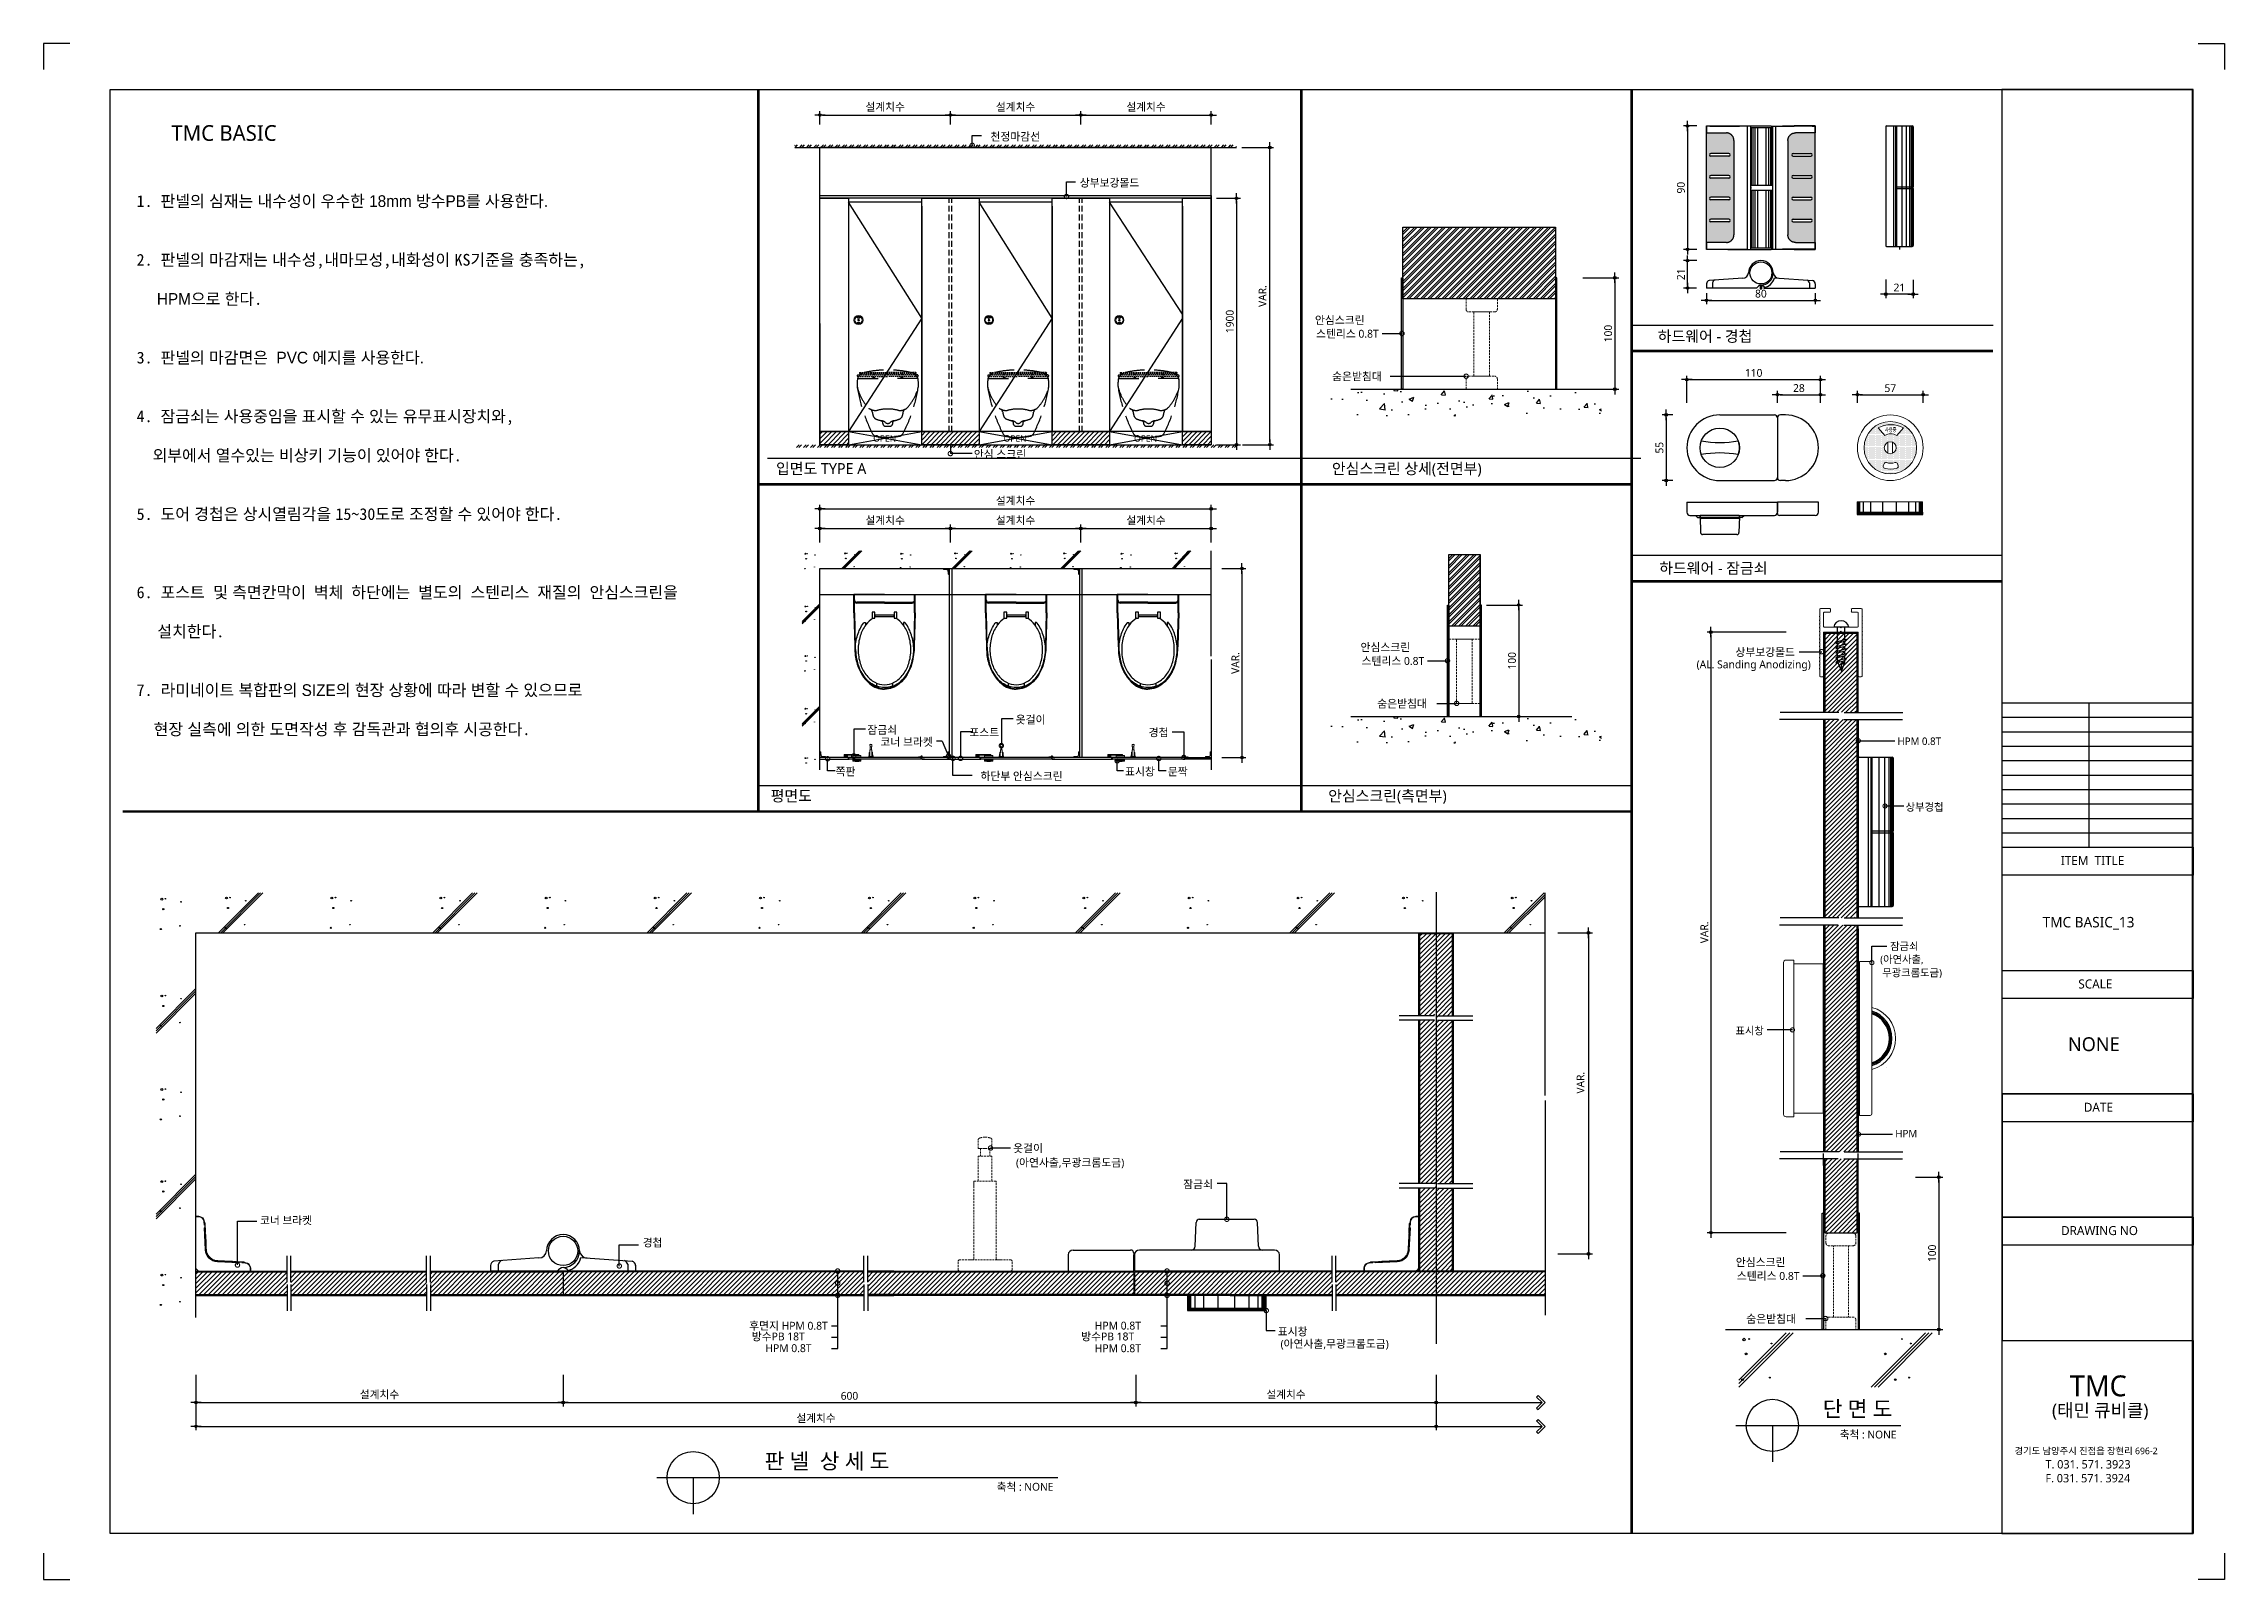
# Model space of a CAD drawing. Extents: x -256 to 8104, y -176 to 5714.
import ezdxf
from ezdxf.enums import TextEntityAlignment as Align

# ---------------------------------------------------------------- set-up
doc = ezdxf.new("R2010")
doc.units = 0
doc.header["$LTSCALE"] = 30
for name, pattern in [('CEN', [62, 60, -1, 0, -1]), ('HIDDEN', [0.375, 0.25, -0.125]), ('HIDDEN2', [4.7625, 3.175, -1.5875])]:
    doc.linetypes.add(name, pattern=pattern)
doc.layers.get('0').update_dxf_attribs({"linetype": 'CONTINUOUS'})
doc.layers.get('DEFPOINTS').update_dxf_attribs({"linetype": 'CONTINUOUS'})
for name, color, linetype in [('02---제품선', 4, 'CONTINUOUS'), ('0_toilet', 6, 'CONTINUOUS'), ('C', 2, 'CONTINUOUS'), ('curior-0Line', 252, 'CONTINUOUS'), ('DIM', 7, 'CONTINUOUS'), ('HAT', 8, 'CONTINUOUS'), ('HID', 9, 'HIDDEN'), ('jac text', 7, 'CONTINUOUS'), ('TIT', 3, 'CONTINUOUS'), ('경첩', 4, 'CONTINUOUS'), ('기타', 1, 'CONTINUOUS'), ('문자', 3, 'CONTINUOUS'), ('부자재', 4, 'CONTINUOUS'), ('상부보강몰드', 4, 'HIDDEN2'), ('옷걸이', 4, 'CONTINUOUS'), ('잠금쇠(회전형)', 4, 'CONTINUOUS'), ('중심선', 1, 'CEN'), ('치수', 1, 'CONTINUOUS'), ('판넬', 2, 'CONTINUOUS'), ('해치', 8, 'CONTINUOUS')]:
    doc.layers.add(name, color=color, linetype=linetype)
doc.styles.add('HDW', font='gulim.ttc')
doc.styles.add('돋움', font='malgun.ttf')
doc.dimstyles.new('10', dxfattribs={"dimscale": 10, "dimtxt": 3, "dimasz": 1, "dimexe": 1.5, "dimexo": 2, "dimgap": 1, "dimtad": 1, "dimdec": 0, "dimlunit": 6, "dimtxsty": '돋움', "dimblk": 'DIMDOT', "dimcen": -1, "dimdle": 1.5, "dimclrt": 3, "dimazin": 3, "dimtfac": 1, "dimtdec": 0, "dimtix": 1, "dimtmove": 2, "dimatfit": 3, "dimldrblk": 'DIMDOT', "dimarcsym": 0})
pattern_1 = [(45, (120955.914, 177.946), (-8.55643, 8.55643), [])]
pattern_2 = [(45, (120148.375, 66.368), (-8.980256, 8.980256), [])]
pattern_3 = [(45, (120151.98, 37.957), (-8.980256, 8.980256), [])]

# ---------------------------------------------------------------- blocks, each defined once
blk = doc.blocks.new('DIMDOT')
at = {"linetype": 'Continuous'}
blk.add_line((-2, 0), (2, 0), dxfattribs=at)
for radius in [0.5, 0.25]:
    blk.add_circle((0, 0), radius, dxfattribs=at)
blk = doc.blocks.new('*D341')
at = {"layer": 'DEFPOINTS', "color": 0}
for p in [(131693.7, 5653.9), (131193.7, 5597.6), (131693.7, 5597.6)]:
    blk.add_point(p, dxfattribs=at)
at = {"layer": 'DIM', "color": 0, "lineweight": -2, "ltscale": 10}
for p, q in [((131193.7, 5617.6), (131193.7, 5668.9)), ((131203.7, 5653.9), (131683.7, 5653.9)), ((131693.7, 5617.6), (131693.7, 5668.9))]:
    blk.add_line(p, q, dxfattribs=at)
at = {"layer": 'DIM', "color": 0, "lineweight": -2, "xscale": 10, "yscale": 10, "zscale": 10, "rotation": 180}
blk.add_blockref('DIMDOT', (131193.7, 5653.9), dxfattribs=at)
at = {"layer": 'DIM', "color": 0, "lineweight": -2, "xscale": 10, "yscale": 10, "zscale": 10}
blk.add_blockref('DIMDOT', (131693.7, 5653.9), dxfattribs=at)
at = {"layer": 'DIM', "color": 3, "insert": (131443.7, 5683.5), "char_height": 30, "attachment_point": 5, "style": '돋움'}
blk.add_mtext('설계치수', dxfattribs=at)
blk = doc.blocks.new('*D342')
at = {"layer": 'DEFPOINTS', "color": 0}
for p in [(132193.7, 5653.9), (131693.7, 5597.6), (132193.7, 5597.6)]:
    blk.add_point(p, dxfattribs=at)
at = {"layer": 'DIM', "color": 0, "lineweight": -2, "ltscale": 10}
for p, q in [((131693.7, 5617.6), (131693.7, 5668.9)), ((131703.7, 5653.9), (132183.7, 5653.9)), ((132193.7, 5617.6), (132193.7, 5668.9))]:
    blk.add_line(p, q, dxfattribs=at)
at = {"layer": 'DIM', "color": 0, "lineweight": -2, "xscale": 10, "yscale": 10, "zscale": 10, "rotation": 180}
blk.add_blockref('DIMDOT', (131693.7, 5653.9), dxfattribs=at)
at = {"layer": 'DIM', "color": 0, "lineweight": -2, "xscale": 10, "yscale": 10, "zscale": 10}
blk.add_blockref('DIMDOT', (132193.7, 5653.9), dxfattribs=at)
at = {"layer": 'DIM', "color": 3, "insert": (131943.7, 5683.5), "char_height": 30, "attachment_point": 5, "style": '돋움'}
blk.add_mtext('설계치수', dxfattribs=at)
blk = doc.blocks.new('*D343')
at = {"layer": 'DEFPOINTS', "color": 0}
for p in [(132693.7, 5653.9), (132193.7, 5597.6), (132693.7, 5597.6)]:
    blk.add_point(p, dxfattribs=at)
at = {"layer": 'DIM', "color": 0, "lineweight": -2, "ltscale": 10}
for p, q in [((132193.7, 5617.6), (132193.7, 5668.9)), ((132203.7, 5653.9), (132683.7, 5653.9)), ((132693.7, 5617.6), (132693.7, 5668.9))]:
    blk.add_line(p, q, dxfattribs=at)
at = {"layer": 'DIM', "color": 0, "lineweight": -2, "xscale": 10, "yscale": 10, "zscale": 10, "rotation": 180}
blk.add_blockref('DIMDOT', (132193.7, 5653.9), dxfattribs=at)
at = {"layer": 'DIM', "color": 0, "lineweight": -2, "xscale": 10, "yscale": 10, "zscale": 10}
blk.add_blockref('DIMDOT', (132693.7, 5653.9), dxfattribs=at)
at = {"layer": 'DIM', "color": 3, "insert": (132443.7, 5683.5), "char_height": 30, "attachment_point": 5, "style": '돋움'}
blk.add_mtext('설계치수', dxfattribs=at)
blk = doc.blocks.new('*D344')
at = {"layer": 'DEFPOINTS', "color": 0}
for p in [(132693.7, 5334.7), (132693.7, 4389.7), (132790.6, 4389.7)]:
    blk.add_point(p, dxfattribs=at)
at = {"layer": 'DIM', "color": 0, "lineweight": -2, "ltscale": 10}
for p, q in [((132713.7, 5334.7), (132805.6, 5334.7)), ((132790.6, 5324.7), (132790.6, 4399.7)), ((132713.7, 4389.7), (132805.6, 4389.7))]:
    blk.add_line(p, q, dxfattribs=at)
at = {"layer": 'DIM', "color": 0, "lineweight": -2, "xscale": 10, "yscale": 10, "zscale": 10}
for p, rotation in [((132790.6, 5334.7), 90), ((132790.6, 4389.7), 270)]:
    blk.add_blockref('DIMDOT', p, dxfattribs=dict(at, rotation=rotation))
at = {"layer": 'DIM', "color": 3, "insert": (132765, 4862.2), "char_height": 30, "attachment_point": 5, "rotation": 90, "style": '돋움'}
blk.add_mtext('1900', dxfattribs=at)
blk = doc.blocks.new('*D345')
at = {"layer": 'DEFPOINTS', "color": 0}
for p in [(132714.7, 3914.8), (132714.7, 3189.8), (132811.6, 3189.8)]:
    blk.add_point(p, dxfattribs=at)
at = {"layer": 'DIM', "color": 0, "lineweight": -2, "ltscale": 10}
for p, q in [((132734.7, 3914.8), (132826.6, 3914.8)), ((132811.6, 3904.8), (132811.6, 3199.8)), ((132734.7, 3189.8), (132826.6, 3189.8))]:
    blk.add_line(p, q, dxfattribs=at)
at = {"layer": 'DIM', "color": 0, "lineweight": -2, "xscale": 10, "yscale": 10, "zscale": 10}
for p, rotation in [((132811.6, 3914.8), 90), ((132811.6, 3189.8), 270)]:
    blk.add_blockref('DIMDOT', p, dxfattribs=dict(at, rotation=rotation))
at = {"layer": 'DIM', "color": 3, "insert": (132786.4, 3552.3), "char_height": 30, "attachment_point": 5, "rotation": 90, "style": '돋움'}
blk.add_mtext('VAR.', dxfattribs=at)
blk = doc.blocks.new('_DOTSMALL')
at = {"color": 0, "linetype": 'ByBlock', "const_width": 0.5}
blk.add_lwpolyline([(-0.0625, 0, 1), (0.0625, 0, 1)], format="xyb", close=True, dxfattribs=at)
blk = doc.blocks.new('A$C63EC304E')
at = {"layer": '치수', "color": 1, "xscale": 2.5, "yscale": 2.5, "zscale": 2.5, "rotation": 234.3098741996962}
blk.add_blockref('_DOTSMALL', (0.31, 0.31), dxfattribs=at)
blk = doc.blocks.new('A$C2BC9653E')
at = {"layer": '치수', "xscale": 0.3333333333333333, "yscale": 0.3333333333333333, "zscale": 0.3333333333333333}
blk.add_blockref('A$C63EC304E', (0, 0), dxfattribs=at)
blk = doc.blocks.new('A$C7FC71301')
at = {"layer": '치수', "rotation": 180}
blk.add_blockref('A$C2BC9653E', (0.21, 0.21), dxfattribs=at)
blk = doc.blocks.new('A$C4A20372B')
at = {"layer": '치수'}
blk.add_blockref('A$C7FC71301', (0, 0), dxfattribs=at)
blk = doc.blocks.new('A$C566469F5')
at = {"layer": '치수'}
blk.add_blockref('A$C4A20372B', (0, 0), dxfattribs=at)
blk = doc.blocks.new('A$C7E317CD4')
at = {"layer": '해치', "xscale": 2, "yscale": 2, "zscale": 2}
blk.add_blockref('A$C566469F5', (0, 0), dxfattribs=at)
blk = doc.blocks.new('A$C601D7F27')
at = {"layer": '치수'}
blk.add_blockref('A$C7E317CD4', (0, 0), dxfattribs=at)
blk = doc.blocks.new('A$C38802C08')
at = {"layer": '치수'}
blk.add_blockref('A$C601D7F27', (0, 0), dxfattribs=at)
blk = doc.blocks.new('*D346')
at = {"layer": 'DEFPOINTS', "color": 0}
for p in [(132693.7, 4068.3), (132193.7, 3995.2), (132693.7, 3995.2)]:
    blk.add_point(p, dxfattribs=at)
at = {"layer": 'DIM', "color": 0, "lineweight": -2, "ltscale": 10}
for p, q in [((132193.7, 4015.2), (132193.7, 4083.3)), ((132203.7, 4068.3), (132683.7, 4068.3)), ((132693.7, 4015.2), (132693.7, 4083.3))]:
    blk.add_line(p, q, dxfattribs=at)
at = {"layer": 'DIM', "color": 0, "lineweight": -2, "xscale": 10, "yscale": 10, "zscale": 10, "rotation": 180}
blk.add_blockref('DIMDOT', (132193.7, 4068.3), dxfattribs=at)
at = {"layer": 'DIM', "color": 0, "lineweight": -2, "xscale": 10, "yscale": 10, "zscale": 10}
blk.add_blockref('DIMDOT', (132693.7, 4068.3), dxfattribs=at)
at = {"layer": 'DIM', "color": 3, "insert": (132443.7, 4098), "char_height": 30, "attachment_point": 5, "style": '돋움'}
blk.add_mtext('설계치수', dxfattribs=at)
blk = doc.blocks.new('*D347')
at = {"layer": 'DEFPOINTS', "color": 0}
for p in [(132693.7, 4143.7), (131193.7, 3995.2), (132693.7, 3995.2)]:
    blk.add_point(p, dxfattribs=at)
at = {"layer": 'DIM', "color": 0, "lineweight": -2, "ltscale": 10}
for p, q in [((131193.7, 4015.2), (131193.7, 4158.7)), ((131203.7, 4143.7), (132683.7, 4143.7)), ((132693.7, 4015.2), (132693.7, 4158.7))]:
    blk.add_line(p, q, dxfattribs=at)
at = {"layer": 'DIM', "color": 0, "lineweight": -2, "xscale": 10, "yscale": 10, "zscale": 10, "rotation": 180}
blk.add_blockref('DIMDOT', (131193.7, 4143.7), dxfattribs=at)
at = {"layer": 'DIM', "color": 0, "lineweight": -2, "xscale": 10, "yscale": 10, "zscale": 10}
blk.add_blockref('DIMDOT', (132693.7, 4143.7), dxfattribs=at)
at = {"layer": 'DIM', "color": 3, "insert": (131943.7, 4173.3), "char_height": 30, "attachment_point": 5, "style": '돋움'}
blk.add_mtext('설계치수', dxfattribs=at)
blk = doc.blocks.new('*D348')
at = {"layer": 'DEFPOINTS', "color": 0}
for p in [(132193.7, 4068.3), (131693.7, 3995.2), (132193.7, 3995.2)]:
    blk.add_point(p, dxfattribs=at)
at = {"layer": 'DIM', "color": 0, "lineweight": -2, "ltscale": 10}
for p, q in [((131693.7, 4015.2), (131693.7, 4083.3)), ((131703.7, 4068.3), (132183.7, 4068.3)), ((132193.7, 4015.2), (132193.7, 4083.3))]:
    blk.add_line(p, q, dxfattribs=at)
at = {"layer": 'DIM', "color": 0, "lineweight": -2, "xscale": 10, "yscale": 10, "zscale": 10, "rotation": 180}
blk.add_blockref('DIMDOT', (131693.7, 4068.3), dxfattribs=at)
at = {"layer": 'DIM', "color": 0, "lineweight": -2, "xscale": 10, "yscale": 10, "zscale": 10}
blk.add_blockref('DIMDOT', (132193.7, 4068.3), dxfattribs=at)
at = {"layer": 'DIM', "color": 3, "insert": (131943.7, 4098), "char_height": 30, "attachment_point": 5, "style": '돋움'}
blk.add_mtext('설계치수', dxfattribs=at)
blk = doc.blocks.new('*D349')
at = {"layer": 'DEFPOINTS', "color": 0}
for p in [(131693.7, 4068.3), (131193.7, 3995.2), (131693.7, 3995.2)]:
    blk.add_point(p, dxfattribs=at)
at = {"layer": 'DIM', "color": 0, "lineweight": -2, "ltscale": 10}
for p, q in [((131193.7, 4015.2), (131193.7, 4083.3)), ((131203.7, 4068.3), (131683.7, 4068.3)), ((131693.7, 4015.2), (131693.7, 4083.3))]:
    blk.add_line(p, q, dxfattribs=at)
at = {"layer": 'DIM', "color": 0, "lineweight": -2, "xscale": 10, "yscale": 10, "zscale": 10, "rotation": 180}
blk.add_blockref('DIMDOT', (131193.7, 4068.3), dxfattribs=at)
at = {"layer": 'DIM', "color": 0, "lineweight": -2, "xscale": 10, "yscale": 10, "zscale": 10}
blk.add_blockref('DIMDOT', (131693.7, 4068.3), dxfattribs=at)
at = {"layer": 'DIM', "color": 3, "insert": (131443.7, 4098), "char_height": 30, "attachment_point": 5, "style": '돋움'}
blk.add_mtext('설계치수', dxfattribs=at)
blk = doc.blocks.new('*D350')
at = {"layer": 'DEFPOINTS', "color": 0}
for p in [(135029.1, 4639.2), (134517.1, 4530.6), (135029.1, 4530.6)]:
    blk.add_point(p, dxfattribs=at)
at = {"layer": 'DIM', "color": 0, "lineweight": -2, "ltscale": 10}
for p, q in [((134517.1, 4550.6), (134517.1, 4654.2)), ((134527.1, 4639.2), (135019.1, 4639.2)), ((135029.1, 4550.6), (135029.1, 4654.2))]:
    blk.add_line(p, q, dxfattribs=at)
at = {"layer": 'DIM', "color": 0, "lineweight": -2, "xscale": 10, "yscale": 10, "zscale": 10, "rotation": 180}
blk.add_blockref('DIMDOT', (134517.1, 4639.2), dxfattribs=at)
at = {"layer": 'DIM', "color": 0, "lineweight": -2, "xscale": 10, "yscale": 10, "zscale": 10}
blk.add_blockref('DIMDOT', (135029.1, 4639.2), dxfattribs=at)
at = {"layer": 'DIM', "color": 3, "insert": (134773.1, 4664.8), "char_height": 30, "attachment_point": 5, "style": '돋움'}
blk.add_mtext('110', dxfattribs=at)
blk = doc.blocks.new('*D351')
at = {"layer": 'DEFPOINTS', "color": 0}
for p in [(134864.1, 4530.6), (135029.1, 4581.3), (135029.1, 4530.6)]:
    blk.add_point(p, dxfattribs=at)
at = {"layer": 'DIM', "color": 0, "lineweight": -2, "ltscale": 10}
for p, q in [((134864.1, 4550.6), (134864.1, 4596.3)), ((134874.1, 4581.3), (135019.1, 4581.3)), ((135029.1, 4550.6), (135029.1, 4596.3))]:
    blk.add_line(p, q, dxfattribs=at)
at = {"layer": 'DIM', "color": 0, "lineweight": -2, "xscale": 10, "yscale": 10, "zscale": 10, "rotation": 180}
blk.add_blockref('DIMDOT', (134864.1, 4581.3), dxfattribs=at)
at = {"layer": 'DIM', "color": 0, "lineweight": -2, "xscale": 10, "yscale": 10, "zscale": 10}
blk.add_blockref('DIMDOT', (135029.1, 4581.3), dxfattribs=at)
at = {"layer": 'DIM', "color": 3, "insert": (134946.6, 4606.8), "char_height": 30, "attachment_point": 5, "style": '돋움'}
blk.add_mtext('28', dxfattribs=at)
blk = doc.blocks.new('*D352')
at = {"layer": 'DEFPOINTS', "color": 0}
for p in [(135170.9, 4530.6), (135422.9, 4581.3), (135422.9, 4530.6)]:
    blk.add_point(p, dxfattribs=at)
at = {"layer": 'DIM', "color": 0, "lineweight": -2, "ltscale": 10}
for p, q in [((135170.9, 4550.6), (135170.9, 4596.3)), ((135180.9, 4581.3), (135412.9, 4581.3)), ((135422.9, 4550.6), (135422.9, 4596.3))]:
    blk.add_line(p, q, dxfattribs=at)
at = {"layer": 'DIM', "color": 0, "lineweight": -2, "xscale": 10, "yscale": 10, "zscale": 10, "rotation": 180}
blk.add_blockref('DIMDOT', (135170.9, 4581.3), dxfattribs=at)
at = {"layer": 'DIM', "color": 0, "lineweight": -2, "xscale": 10, "yscale": 10, "zscale": 10}
blk.add_blockref('DIMDOT', (135422.9, 4581.3), dxfattribs=at)
at = {"layer": 'DIM', "color": 3, "insert": (135296.9, 4606.5), "char_height": 30, "attachment_point": 5, "style": '돋움'}
blk.add_mtext('57', dxfattribs=at)
blk = doc.blocks.new('*D353')
at = {"layer": 'DEFPOINTS', "color": 0}
for p in [(134574.8, 5612), (134519.8, 5138.9), (134574.8, 5138.9)]:
    blk.add_point(p, dxfattribs=at)
at = {"layer": 'DIM', "color": 0, "lineweight": -2, "ltscale": 10}
for p, q in [((134554.8, 5612), (134504.8, 5612)), ((134519.8, 5602), (134519.8, 5148.9)), ((134554.8, 5138.9), (134504.8, 5138.9))]:
    blk.add_line(p, q, dxfattribs=at)
at = {"layer": 'DIM', "color": 0, "lineweight": -2, "xscale": 10, "yscale": 10, "zscale": 10}
for p, rotation in [((134519.8, 5612), 90), ((134519.8, 5138.9), 270)]:
    blk.add_blockref('DIMDOT', p, dxfattribs=dict(at, rotation=rotation))
at = {"layer": 'DIM', "color": 3, "insert": (134494.3, 5375.4), "char_height": 30, "attachment_point": 5, "rotation": 90, "style": '돋움'}
blk.add_mtext('90', dxfattribs=at)
blk = doc.blocks.new('*D354')
at = {"layer": 'DEFPOINTS', "color": 0}
for p in [(134592.4, 4990.6), (135009.5, 4990.6), (135009.5, 4943.3)]:
    blk.add_point(p, dxfattribs=at)
at = {"layer": 'DIM', "color": 0, "lineweight": -2, "ltscale": 10}
for p, q in [((134592.4, 4970.6), (134592.4, 4928.3)), ((134602.4, 4943.3), (134999.5, 4943.3)), ((135009.5, 4970.6), (135009.5, 4928.3))]:
    blk.add_line(p, q, dxfattribs=at)
at = {"layer": 'DIM', "color": 0, "lineweight": -2, "xscale": 10, "yscale": 10, "zscale": 10, "rotation": 180}
blk.add_blockref('DIMDOT', (134592.4, 4943.3), dxfattribs=at)
at = {"layer": 'DIM', "color": 0, "lineweight": -2, "xscale": 10, "yscale": 10, "zscale": 10}
blk.add_blockref('DIMDOT', (135009.5, 4943.3), dxfattribs=at)
at = {"layer": 'DIM', "color": 3, "insert": (134800.9, 4968.8), "char_height": 30, "attachment_point": 5, "style": '돋움'}
blk.add_mtext('80', dxfattribs=at)
blk = doc.blocks.new('*D355')
at = {"layer": 'DEFPOINTS', "color": 0}
for p in [(134519.8, 5095.6), (134574.8, 5095.6), (134574.1, 4990.6)]:
    blk.add_point(p, dxfattribs=at)
at = {"layer": 'DIM', "color": 0, "lineweight": -2, "ltscale": 10}
for p, q in [((134554.8, 5095.6), (134504.8, 5095.6)), ((134519.8, 5000.6), (134519.8, 5085.6)), ((134554.1, 4990.6), (134504.8, 4990.6))]:
    blk.add_line(p, q, dxfattribs=at)
at = {"layer": 'DIM', "color": 0, "lineweight": -2, "xscale": 10, "yscale": 10, "zscale": 10}
for p, rotation in [((134519.8, 5095.6), 90), ((134519.8, 4990.6), 270)]:
    blk.add_blockref('DIMDOT', p, dxfattribs=dict(at, rotation=rotation))
at = {"layer": 'DIM', "color": 3, "insert": (134494.4, 5043.1), "char_height": 30, "attachment_point": 5, "rotation": 90, "style": '돋움'}
blk.add_mtext('21', dxfattribs=at)
blk = doc.blocks.new('*D356')
at = {"layer": 'DEFPOINTS', "color": 0}
for p in [(135279.3, 5042.8), (135384.3, 5042.1), (135279.3, 4967.1)]:
    blk.add_point(p, dxfattribs=at)
at = {"layer": 'DIM', "color": 0, "lineweight": -2, "ltscale": 10}
for p, q in [((135279.3, 5022.8), (135279.3, 4952.1)), ((135384.3, 5022.1), (135384.3, 4952.1)), ((135374.3, 4967.1), (135289.3, 4967.1))]:
    blk.add_line(p, q, dxfattribs=at)
at = {"layer": 'DIM', "color": 0, "lineweight": -2, "xscale": 10, "yscale": 10, "zscale": 10, "rotation": 180}
blk.add_blockref('DIMDOT', (135279.3, 4967.1), dxfattribs=at)
at = {"layer": 'DIM', "color": 0, "lineweight": -2, "xscale": 10, "yscale": 10, "zscale": 10}
blk.add_blockref('DIMDOT', (135384.3, 4967.1), dxfattribs=at)
at = {"layer": 'DIM', "color": 3, "insert": (135331.8, 4992.5), "char_height": 30, "attachment_point": 5, "style": '돋움'}
blk.add_mtext('21', dxfattribs=at)
blk = doc.blocks.new('A$C10E41893')
at = {"layer": '부자재'}
for p, q in [((6, 0), (6, 196)), ((123, 196), (6, 196)), ((123, 192), (6, 192)), ((55, 0), (55, 177)), ((61, 0), (61, 177)), ((6, 0), (6, -196)), ((55, 0), (55, -177)), ((61, 0), (61, -177)), ((123, -192), (6, -192)), ((123, -196), (6, -196))]:
    blk.add_line(p, q, dxfattribs=at)
for points in [[(123, 196, -0.012538), (123, 196), (335, 190, -0.055395), (445, 175, -0.154276), (577, 93, -0.179504), (612, 0, -0.179504)], [(123, 192, -0.012538), (123, 192), (335, 187, -0.055395), (444, 172, -0.154276), (574, 91, -0.179504), (608, 0, -0.179504)], [(157, -72, 0.089162), (200, -119, 0.085733), (270, -155, 0.075373), (359, -168, 0.075373), (447, -155, 0.085733), (517, -119, 0.106084), (567, -62, 0.126931), (583, 0, 0.126931), (567, 62, 0.106084), (517, 119, 0.085733), (447, 155, 0.075373), (359, 168, 0.075373), (270, 155, 0.085733), (200, 119, 0.089162), (157, 72)], [(572, 51), (589, 51), (589, 60, 0.021185), (583, 71, 0.106084), (528, 134, 0.085733), (453, 172, 0.075373), (359, 187, 0.075373), (265, 172, 0.085733), (189, 134, 0.007337), (184, 130), (184, 122), (205, 122)], [(123, -196, 0.012538), (123, -196), (335, -190, 0.055395), (445, -175, 0.154276), (577, -93, 0.179504), (612, 0, 0.179504)], [(123, -192, 0.012538), (123, -192), (335, -187, 0.055395), (444, -172, 0.154276), (574, -91, 0.179504), (608, 0, 0.179504)], [(589, -51, 0.090214), (598, 0, 0.090214), (589, 51, 0.106084)], [(572, -51), (589, -51), (589, -60, -0.021185), (583, -71, -0.106084), (528, -134, -0.085733), (453, -172, -0.075373), (359, -187, -0.075373), (265, -172, -0.085733), (189, -134, -0.007337), (184, -130), (184, -122), (205, -122)]]:
    blk.add_lwpolyline(points, format="xyb", dxfattribs=at)
blk.add_lwpolyline([(138, -61), (119, -61), (119, -79), (157, -79), (157, -61), (138, -61), (147, -61), (147, 61), (138, 61), (157, 61), (157, 79), (119, 79), (119, 61), (138, 61), (138, -61), (119, -61)], dxfattribs=at)
for centre, start, end in [((40, 177), 0, 90), ((46, 177), 0, 90), ((40, -177), 270, 0), ((46, -177), 270, 0)]:
    blk.add_arc(centre, 15, start, end, dxfattribs=at)
blk = doc.blocks.new('A$C460A2A32')
at = {"color": 0}
for p, q in [((3, 20), (0, 16)), ((3, 20), (9, 20)), ((4, 10), (162, 10)), ((9, 20), (162, 20)), ((13, 32), (11, 30)), ((13, 32), (162, 32)), ((13, 27), (162, 27)), ((312, 32), (162, 32)), ((312, 27), (162, 27)), ((316, 20), (162, 20)), ((321, 10), (162, 10)), ((312, 32), (313, 30)), ((322, 20), (316, 20)), ((322, 20), (324, 16))]:
    blk.add_line(p, q, dxfattribs=at)
for centre, radius, start, end in [((4, 14), 4, 150.0107, 270), ((13, 29), 2, 135, 270), ((109, 28), 26, 182.6717, 198.4118), ((109, 10), 26, 180, 202.6199), ((107, 28), 23, 183.0205, 200.9186), ((107, 10), 23, 180, 205.7715), ((69, 10), 23, 334.2285, 0), ((69, 28), 23, 339.0814, 356.9795), ((67, 10), 26, 337.3801, 0), ((67, 28), 26, 341.5882, 357.3283), ((257, 10), 26, 180, 202.6199), ((257, 28), 26, 182.6717, 198.4118), ((256, 28), 23, 183.0205, 200.9186), ((256, 10), 23, 180, 205.7715), ((217, 10), 23, 334.2285, 0), ((217, 28), 23, 339.0814, 356.9795), ((216, 28), 26, 341.5882, 357.3283), ((216, 10), 26, 337.3801, 0), ((312, 29), 2, 270, 45), ((321, 14), 4, 270, 29.9893)]:
    blk.add_arc(centre, radius, start, end, dxfattribs=at)
blk = doc.blocks.new('*D357')
at = {"layer": 'DEFPOINTS', "color": 0}
for p in [(134482.8, 4504.1), (134437.2, 4252.1), (134482.8, 4252.1)]:
    blk.add_point(p, dxfattribs=at)
at = {"layer": 'DIM', "color": 0, "lineweight": -2, "ltscale": 10}
for p, q in [((134462.8, 4504.1), (134422.2, 4504.1)), ((134437.2, 4494.1), (134437.2, 4262.1)), ((134462.8, 4252.1), (134422.2, 4252.1))]:
    blk.add_line(p, q, dxfattribs=at)
at = {"layer": 'DIM', "color": 0, "lineweight": -2, "xscale": 10, "yscale": 10, "zscale": 10}
for p, rotation in [((134437.2, 4504.1), 90), ((134437.2, 4252.1), 270)]:
    blk.add_blockref('DIMDOT', p, dxfattribs=dict(at, rotation=rotation))
at = {"layer": 'DIM', "color": 3, "insert": (134411.9, 4378.1), "char_height": 30, "attachment_point": 5, "rotation": 90, "style": '돋움'}
blk.add_mtext('55', dxfattribs=at)
blk = doc.blocks.new('*D358')
at = {"layer": 'DEFPOINTS', "color": 0}
for p in [(134918.1, 3671), (134609.4, 1367.7), (134918.1, 1367.7)]:
    blk.add_point(p, dxfattribs=at)
at = {"layer": 'DIM', "color": 0, "lineweight": -2, "ltscale": 10}
for p, q in [((134898.1, 3671), (134594.4, 3671)), ((134609.4, 3661), (134609.4, 1377.7)), ((134898.1, 1367.7), (134594.4, 1367.7))]:
    blk.add_line(p, q, dxfattribs=at)
at = {"layer": 'DIM', "color": 0, "lineweight": -2, "xscale": 10, "yscale": 10, "zscale": 10}
for p, rotation in [((134609.4, 3671), 90), ((134609.4, 1367.7), 270)]:
    blk.add_blockref('DIMDOT', p, dxfattribs=dict(at, rotation=rotation))
at = {"layer": 'DIM', "color": 3, "insert": (134584.1, 2519.4), "char_height": 30, "attachment_point": 5, "rotation": 90, "style": '돋움'}
blk.add_mtext('VAR.', dxfattribs=at)
blk = doc.blocks.new('A$C13EB2441')
for p, q in [((0.84, 7.37), (0.84, 14.11)), ((0.84, 6.74), (0.84, 0))]:
    blk.add_line(p, q)
blk = doc.blocks.new('*D359')
at = {"layer": 'DEFPOINTS', "color": 0}
for p in [(135373.8, 1580.5), (135382.9, 996.2), (135482.8, 996.2)]:
    blk.add_point(p, dxfattribs=at)
at = {"layer": 'DIM', "color": 0, "lineweight": -2, "ltscale": 10}
for p, q in [((135393.8, 1580.5), (135497.8, 1580.5)), ((135482.8, 1570.5), (135482.8, 1006.2)), ((135402.9, 996.2), (135497.8, 996.2))]:
    blk.add_line(p, q, dxfattribs=at)
at = {"layer": 'DIM', "color": 0, "lineweight": -2, "xscale": 10, "yscale": 10, "zscale": 10}
for p, rotation in [((135482.8, 1580.5), 90), ((135482.8, 996.2), 270)]:
    blk.add_blockref('DIMDOT', p, dxfattribs=dict(at, rotation=rotation))
at = {"layer": 'DIM', "color": 3, "insert": (135457.2, 1288.4), "char_height": 30, "attachment_point": 5, "rotation": 90, "style": '돋움'}
blk.add_mtext('100', dxfattribs=at)
blk = doc.blocks.new('*D360')
at = {"layer": 'DEFPOINTS', "color": 0}
for p in [(132790.6, 5529.5), (132918, 5529.5), (132793.1, 4389.7)]:
    blk.add_point(p, dxfattribs=at)
at = {"layer": 'DIM', "color": 0, "lineweight": -2, "ltscale": 10}
for p, q in [((132810.6, 5529.5), (132933, 5529.5)), ((132918, 4399.7), (132918, 5519.5)), ((132813.1, 4389.7), (132933, 4389.7))]:
    blk.add_line(p, q, dxfattribs=at)
at = {"layer": 'DIM', "color": 0, "lineweight": -2, "xscale": 10, "yscale": 10, "zscale": 10}
for p, rotation in [((132918, 5529.5), 90), ((132918, 4389.7), 270)]:
    blk.add_blockref('DIMDOT', p, dxfattribs=dict(at, rotation=rotation))
at = {"layer": 'DIM', "color": 3, "insert": (132890.7, 4959.6), "char_height": 30, "attachment_point": 5, "rotation": 90, "style": '돋움'}
blk.add_mtext('VAR.', dxfattribs=at)
blk = doc.blocks.new('*D361')
at = {"layer": 'DEFPOINTS', "color": 0}
for p in [(128801.8, 841.9), (130208.9, 841.9), (130208.9, 716.2)]:
    blk.add_point(p, dxfattribs=at)
at = {"layer": 'DIM', "color": 0, "lineweight": -2, "ltscale": 10}
for p, q in [((128801.8, 821.9), (128801.8, 701.2)), ((130208.9, 821.9), (130208.9, 701.2)), ((128811.8, 716.2), (130198.9, 716.2))]:
    blk.add_line(p, q, dxfattribs=at)
at = {"layer": 'DIM', "color": 0, "lineweight": -2, "xscale": 10, "yscale": 10, "zscale": 10, "rotation": 180}
blk.add_blockref('DIMDOT', (128801.8, 716.2), dxfattribs=at)
at = {"layer": 'DIM', "color": 0, "lineweight": -2, "xscale": 10, "yscale": 10, "zscale": 10}
blk.add_blockref('DIMDOT', (130208.9, 716.2), dxfattribs=at)
at = {"layer": 'DIM', "color": 3, "insert": (129505.3, 745.8), "char_height": 30, "attachment_point": 5, "style": '돋움'}
blk.add_mtext('설계치수', dxfattribs=at)
blk = doc.blocks.new('*D362')
at = {"layer": 'DEFPOINTS', "color": 0}
for p in [(128801.8, 841.9), (133555.7, 841.9), (133555.7, 624.7)]:
    blk.add_point(p, dxfattribs=at)
at = {"layer": 'DIM', "color": 0, "lineweight": -2, "ltscale": 10}
for p, q in [((128801.8, 821.9), (128801.8, 609.7)), ((133555.7, 821.9), (133555.7, 609.7)), ((128811.8, 624.7), (133545.7, 624.7))]:
    blk.add_line(p, q, dxfattribs=at)
at = {"layer": 'DIM', "color": 0, "lineweight": -2, "xscale": 10, "yscale": 10, "zscale": 10, "rotation": 180}
blk.add_blockref('DIMDOT', (128801.8, 624.7), dxfattribs=at)
at = {"layer": 'DIM', "color": 0, "lineweight": -2, "xscale": 10, "yscale": 10, "zscale": 10}
blk.add_blockref('DIMDOT', (133555.7, 624.7), dxfattribs=at)
at = {"layer": 'DIM', "color": 3, "insert": (131178.7, 654.4), "char_height": 30, "attachment_point": 5, "style": '돋움'}
blk.add_mtext('설계치수', dxfattribs=at)
blk = doc.blocks.new('*D363')
at = {"layer": 'DEFPOINTS', "color": 0}
for p in [(132404.8, 841.9), (133555.7, 841.9), (133555.7, 716.2)]:
    blk.add_point(p, dxfattribs=at)
at = {"layer": 'DIM', "color": 0, "lineweight": -2, "ltscale": 10}
for p, q in [((132404.8, 821.9), (132404.8, 701.2)), ((133555.7, 821.9), (133555.7, 701.2)), ((132414.8, 716.2), (133545.7, 716.2))]:
    blk.add_line(p, q, dxfattribs=at)
at = {"layer": 'DIM', "color": 0, "lineweight": -2, "xscale": 10, "yscale": 10, "zscale": 10, "rotation": 180}
blk.add_blockref('DIMDOT', (132404.8, 716.2), dxfattribs=at)
at = {"layer": 'DIM', "color": 0, "lineweight": -2, "xscale": 10, "yscale": 10, "zscale": 10}
blk.add_blockref('DIMDOT', (133555.7, 716.2), dxfattribs=at)
at = {"layer": 'DIM', "color": 3, "insert": (132980.3, 745.8), "char_height": 30, "attachment_point": 5, "style": '돋움'}
blk.add_mtext('설계치수', dxfattribs=at)
blk = doc.blocks.new('*D364')
at = {"layer": 'DEFPOINTS', "color": 0}
for p in [(130208.9, 841.9), (132404.8, 841.9), (132404.8, 716.2)]:
    blk.add_point(p, dxfattribs=at)
at = {"layer": 'DIM', "color": 0, "lineweight": -2, "ltscale": 10}
for p, q in [((130208.9, 821.9), (130208.9, 701.2)), ((132404.8, 821.9), (132404.8, 701.2)), ((130218.9, 716.2), (132394.8, 716.2))]:
    blk.add_line(p, q, dxfattribs=at)
at = {"layer": 'DIM', "color": 0, "lineweight": -2, "xscale": 10, "yscale": 10, "zscale": 10, "rotation": 180}
blk.add_blockref('DIMDOT', (130208.9, 716.2), dxfattribs=at)
at = {"layer": 'DIM', "color": 0, "lineweight": -2, "xscale": 10, "yscale": 10, "zscale": 10}
blk.add_blockref('DIMDOT', (132404.8, 716.2), dxfattribs=at)
at = {"layer": 'DIM', "color": 3, "insert": (131306.9, 741.7), "char_height": 30, "attachment_point": 5, "style": '돋움'}
blk.add_mtext('600', dxfattribs=at)
blk = doc.blocks.new('A$C06B31977')
for p, q in [((1.26, 11.06), (1.26, 21.17)), ((1.26, 10.11), (1.26, 0))]:
    blk.add_line(p, q)
blk = doc.blocks.new('*D365')
at = {"layer": 'DEFPOINTS', "color": 0}
for p in [(134002.5, 2517.5), (134002.5, 1286.2), (134140.3, 1286.2)]:
    blk.add_point(p, dxfattribs=at)
at = {"layer": 'DIM', "color": 0, "lineweight": -2, "ltscale": 10}
for p, q in [((134022.5, 2517.5), (134155.3, 2517.5)), ((134140.3, 2507.5), (134140.3, 1296.2)), ((134022.5, 1286.2), (134155.3, 1286.2))]:
    blk.add_line(p, q, dxfattribs=at)
at = {"layer": 'DIM', "color": 0, "lineweight": -2, "xscale": 10, "yscale": 10, "zscale": 10}
for p, rotation in [((134140.3, 2517.5), 90), ((134140.3, 1286.2), 270)]:
    blk.add_blockref('DIMDOT', p, dxfattribs=dict(at, rotation=rotation))
at = {"layer": 'DIM', "color": 3, "insert": (134109.6, 1942.8), "char_height": 30, "attachment_point": 5, "rotation": 90, "style": '돋움'}
blk.add_mtext('VAR.', dxfattribs=at)
blk = doc.blocks.new('*D366')
at = {"layer": 'DEFPOINTS', "color": 0}
for p in [(133729.4, 3774.8), (133729.4, 3347.4), (133872.3, 3347.4)]:
    blk.add_point(p, dxfattribs=at)
at = {"layer": 'DIM', "color": 0, "lineweight": -2, "ltscale": 10}
for p, q in [((133749.4, 3774.8), (133887.3, 3774.8)), ((133872.3, 3764.8), (133872.3, 3357.4)), ((133749.4, 3347.4), (133887.3, 3347.4))]:
    blk.add_line(p, q, dxfattribs=at)
at = {"layer": 'DIM', "color": 0, "lineweight": -2, "xscale": 10, "yscale": 10, "zscale": 10}
for p, rotation in [((133872.3, 3774.8), 90), ((133872.3, 3347.4), 270)]:
    blk.add_blockref('DIMDOT', p, dxfattribs=dict(at, rotation=rotation))
at = {"layer": 'DIM', "color": 3, "insert": (133846.7, 3561.1), "char_height": 30, "attachment_point": 5, "rotation": 90, "style": '돋움'}
blk.add_mtext('100', dxfattribs=at)
blk = doc.blocks.new('*D367')
at = {"layer": 'DEFPOINTS', "color": 0}
for p in [(134098.1, 5029.8), (134098.1, 4602.3), (134241, 4602.3)]:
    blk.add_point(p, dxfattribs=at)
at = {"layer": 'DIM', "color": 0, "lineweight": -2, "ltscale": 10}
for p, q in [((134118.1, 5029.8), (134256, 5029.8)), ((134241, 5019.8), (134241, 4612.3)), ((134118.1, 4602.3), (134256, 4602.3))]:
    blk.add_line(p, q, dxfattribs=at)
at = {"layer": 'DIM', "color": 0, "lineweight": -2, "xscale": 10, "yscale": 10, "zscale": 10}
for p, rotation in [((134241, 5029.8), 90), ((134241, 4602.3), 270)]:
    blk.add_blockref('DIMDOT', p, dxfattribs=dict(at, rotation=rotation))
at = {"layer": 'DIM', "color": 3, "insert": (134215.4, 4816), "char_height": 30, "attachment_point": 5, "rotation": 90, "style": '돋움'}
blk.add_mtext('100', dxfattribs=at)
blk = doc.blocks.new('BASIC_13', base_point=(128473.5, 213.7))
h = blk.add_hatch()
h.set_pattern_fill('ANSI31', color=2, style=0)
h.set_pattern_definition([(45, (131709.89, 1810.6277), (-2.245064, 2.245064), [])])
h.paths.add_polyline_path([(133604.4, 3774.8), (133599.4, 3774.8), (133599.4, 3563.2, -1), (133599.4, 3559), (133599.4, 3347.4), (133604.4, 3347.4)])
h.paths.add_polyline_path([(133729.4, 3559, -1), (133729.4, 3563.2), (133729.4, 3774.8), (133724.4, 3774.8), (133724.4, 3347.4), (133729.4, 3347.4)])
at = {"layer": 'HAT'}
h = blk.add_hatch(dxfattribs=at)
h.set_pattern_fill('ANSI32', color=256, scale=2, style=0)
h.set_pattern_definition([(45, (119857.61, -103.52), (-13.470384, 13.470384), []), (45, (119866.59, -103.52), (-13.470384, 13.470384), [])])
h.paths.add_polyline_path([(131097, 5539.5), (132790.6, 5539.5), (132790.6, 5529.5), (131097, 5529.5)])
h = blk.add_hatch(dxfattribs=at)
h.set_pattern_fill('ANSI32', color=256, scale=2, style=0)
h.set_pattern_definition([(45, (120171.724, -29.362), (-13.470384, 13.470384), []), (45, (120180.704, -29.362), (-13.470384, 13.470384), [])])
h.paths.add_polyline_path([(133428.6, 5223.6), (134014, 5223.6), (134014, 4948.9), (133428.6, 4948.9)])
h = blk.add_hatch(dxfattribs=at)
h.set_pattern_fill('ANSI32', color=256, scale=2, style=0)
h.set_pattern_definition([(45, (119857.61, 78.46), (-13.470384, 13.470384), []), (45, (119866.59, 78.46), (-13.470384, 13.470384), [])])
h.paths.add_polyline_path([(131097, 4379.2), (132790.6, 4379.2), (132790.6, 4389.2), (131097, 4389.2)])
h = blk.add_hatch(dxfattribs=at)
h.set_pattern_fill('ANSI32', color=256, scale=2, style=0)
h.set_pattern_definition([(45, (128523.04, -29.362), (-13.470384, 13.470384), []), (45, (128532.021, -29.362), (-13.470384, 13.470384), [])])
h.paths.add_polyline_path([(133724.4, 3968.6), (133604.4, 3968.6), (133604.4, 3694), (133724.4, 3694), (133724.4, 3774.8)])
at = {"layer": 'HAT', "transparency": 33554687}
h = blk.add_hatch(dxfattribs=at)
h.set_pattern_fill('ANSI31', color=256, scale=3.811219)
h.set_pattern_definition(pattern_1)
h.paths.add_polyline_path([(135099.4, 3363.3), (135120.5, 3363.3), (135169.5, 3363.3), (135169.5, 3666.3), (135045.6, 3666.3), (135045.6, 3363.3)])
at = {"layer": 'HAT'}
h = blk.add_hatch(dxfattribs=at)
h.set_pattern_fill('ANSI31', color=256, scale=3.811219, style=0)
h.set_pattern_definition(pattern_1)
edge = h.paths.add_edge_path()
edge.add_line((135169.5, 3289.2), (135112.9, 3289.2))
edge.add_arc((135110.9, 3289.2), 1.99, -54.30987, 0, ccw=False)
edge.add_arc((135110.9, 3289.2), 1.99, 125.69013, 305.69013, ccw=False)
edge.add_arc((135110.9, 3289.2), 1.99, 0, 125.69013, ccw=False)
edge.add_line((135112.9, 3289.2), (135169.5, 3289.2))
edge.add_line((135169.5, 3289.2), (135169.5, 3335.7))
edge.add_line((135169.5, 3335.7), (135159.7, 3335.7))
edge.add_spline(control_points=[(135157, 3328.2), (135157.9, 3330.7), (135158.8, 3333.2), (135159.7, 3335.7)], knot_values=[0, 0, 0, 0, 0.152076, 0.152076, 0.152076, 0.152076], degree=3, periodic=0)
edge.add_line((135159.7, 3335.7), (135107.5, 3335.7))
edge.add_line((135107.5, 3335.7), (135107.5, 2574.8))
edge.add_line((135107.5, 2574.8), (135161.6, 2574.8))
edge.add_spline(control_points=[(135161.6, 2574.8), (135164.6, 2583.1), (135167.5, 2590.6), (135169.5, 2594.2)], knot_values=[0.152076, 0.152076, 0.152076, 0.152076, 0.673721, 0.673721, 0.673721, 0.673721], degree=3, periodic=0)
edge.add_spline(control_points=[(135171.8, 2574.8), (135172.3, 2584.4), (135173.3, 2598.9), (135170.5, 2596.1), (135169.5, 2594.2)], knot_values=[0.673721, 0.673721, 0.673721, 0.673721, 1.332503, 1.60798, 1.60798, 1.60798, 1.60798], degree=3, periodic=0)
edge.add_line((135169.5, 2594.2), (135169.5, 3289.2))
h.paths.add_polyline_path([(135107.5, 3335.7), (135045.6, 3335.7), (135045.6, 2574.8), (135107.5, 2574.8)])
h = blk.add_hatch(dxfattribs=at)
h.set_pattern_fill('ANSI31', color=256, scale=3.811219, style=0)
h.set_pattern_definition(pattern_1)
h.paths.add_polyline_path([(135107.5, 2112.2), (135045.6, 2112.2), (135045.6, 1678.2), (135107.5, 1678.2), (135107.5, 1782.5, -0.567825), (135107.5, 1785.9)])
h.paths.add_polyline_path([(135169.5, 2112.2), (135107.5, 2112.2), (135107.5, 1785.9, -0.582142), (135110.5, 1784.2), (135169.5, 1784.2)])
edge = h.paths.add_edge_path()
edge.add_line((135169.5, 1784.2), (135110.5, 1784.2))
edge.add_arc((135108.6, 1784.2), 1.99, -54.30987, 0, ccw=False)
edge.add_arc((135108.6, 1784.2), 1.99, 239.17799, 305.69013, ccw=False)
edge.add_line((135107.5, 1782.5), (135107.5, 1678.2))
edge.add_line((135107.5, 1678.2), (135161.6, 1678.2))
edge.add_spline(control_points=[(135161.6, 1678.2), (135164.6, 1686.5), (135167.5, 1694), (135169.5, 1697.6)], knot_values=[0.152076, 0.152076, 0.152076, 0.152076, 0.673721, 0.673721, 0.673721, 0.673721], degree=3, periodic=0)
edge.add_line((135169.5, 1697.6), (135169.5, 1784.2))
h.paths.add_polyline_path([(135107.5, 2547.2), (135045.6, 2547.2), (135045.6, 2112.2), (135107.5, 2112.2)])
edge = h.paths.add_edge_path()
edge.add_line((135169.5, 2547.2), (135159.7, 2547.2))
edge.add_spline(control_points=[(135157, 2539.7), (135157.9, 2542.2), (135158.8, 2544.7), (135159.7, 2547.2)], knot_values=[0, 0, 0, 0, 0.152076, 0.152076, 0.152076, 0.152076], degree=3, periodic=0)
edge.add_line((135159.7, 2547.2), (135107.5, 2547.2))
edge.add_line((135107.5, 2547.2), (135107.5, 2112.2))
edge.add_line((135107.5, 2112.2), (135169.5, 2112.2))
edge.add_line((135169.5, 2112.2), (135169.5, 2547.2))
at = {"layer": 'HAT', "transparency": 33554687}
h = blk.add_hatch(dxfattribs=at)
h.set_pattern_fill('ANSI31', color=256, scale=3.811219, style=0)
h.set_pattern_definition(pattern_1)
h.paths.add_polyline_path([(135097.5, 1650.5), (135045.6, 1650.5), (135045.6, 1367.7), (135107.5, 1367.7), (135107.5, 1650.5)])
h.paths.add_polyline_path([(135169.5, 1650.5), (135118.6, 1650.5), (135107.5, 1650.5), (135107.5, 1367.7), (135169.5, 1367.7)])
at = {"layer": '해치'}
h = blk.add_hatch(dxfattribs=at)
h.set_pattern_fill('DOTS', color=256, scale=2.628474)
h.set_pattern_definition([(0, (131630.654, 5946.9984), (2.086351, 4.172702), [0, -4.172702])])
edge = h.paths.add_edge_path()
edge.add_line((134592.9, 5165.4), (134592.9, 5165.4))
edge.add_spline(control_points=[(134592.9, 5165.4), (134593.1, 5165.4), (134604.7, 5165.4)], knot_values=[-0.724312, -0.724312, -0.724312, 0.724312, 0.724312, 0.724312], weights=[1, 0.748956, 1], degree=2, periodic=0)
edge.add_line((134604.7, 5165.4), (134668.6, 5165.4))
edge.add_spline(control_points=[(134668.6, 5165.4), (134697.5, 5165.4), (134697.5, 5194.3)], knot_values=[-1.570796, -1.570796, -1.570796, 0, 0, 0], weights=[1, 0.707107, 1], degree=2, periodic=0)
edge.add_line((134697.5, 5194.3), (134697.5, 5556.5))
edge.add_spline(control_points=[(134697.5, 5556.5), (134697.5, 5585.4), (134668.6, 5585.4)], knot_values=[0, 0, 0, 1.570796, 1.570796, 1.570796], weights=[1, 0.707107, 1], degree=2, periodic=0)
edge.add_line((134668.6, 5585.4), (134604.7, 5585.4))
edge.add_spline(control_points=[(134604.7, 5585.4), (134593.1, 5585.4), (134592.9, 5585.4)], knot_values=[-0.724312, -0.724312, -0.724312, 0.724312, 0.724312, 0.724312], weights=[1, 0.748956, 1], degree=2, periodic=0)
edge.add_line((134592.9, 5585.4), (134592.9, 5165.4))
h.paths.add_polyline_path([(134677.8, 5506.7, -0.414214), (134683, 5501.4, -0.414214), (134677.8, 5496.2), (134609.4, 5496.2, -0.414214), (134604.2, 5501.4, -0.414214), (134609.4, 5506.7)], flags=16)
h.paths.add_polyline_path([(134677.8, 5422.7, -0.414214), (134683, 5417.4, -0.414214), (134677.8, 5412.2), (134609.4, 5412.2, -0.414214), (134604.2, 5417.4, -0.414214), (134609.4, 5422.7)], flags=16)
h.paths.add_polyline_path([(134677.8, 5338.7, -0.414214), (134683, 5333.4, -0.414214), (134677.8, 5328.2), (134609.4, 5328.2, -0.414214), (134604.2, 5333.4, -0.414214), (134609.4, 5338.7)], flags=16)
h.paths.add_polyline_path([(134677.8, 5254.7, -0.414214), (134683, 5249.4, -0.414214), (134677.8, 5244.1), (134609.4, 5244.1, -0.414214), (134604.2, 5249.4, -0.414214), (134609.4, 5254.7)], flags=16)
h = blk.add_hatch(dxfattribs=at)
h.set_pattern_fill('DOTS', color=256, scale=2.628474)
h.set_pattern_definition([(0, (131156.0365, 5946.9984), (2.086351, 4.1727023), [0, -4.1727023])])
edge = h.paths.add_edge_path()
edge.add_spline(control_points=[(134904.3, 5556.5), (134904.3, 5585.4), (134933.2, 5585.4)], knot_values=[0, 0, 0, 1.570796, 1.570796, 1.570796], weights=[1, 0.707107, 1], degree=2, periodic=0)
edge.add_line((134933.2, 5585.4), (134997.1, 5585.4))
edge.add_spline(control_points=[(134997.1, 5585.4), (135008.7, 5585.4), (135008.9, 5585.4)], knot_values=[-0.724312, -0.724312, -0.724312, 0.724312, 0.724312, 0.724312], weights=[1, 0.748956, 1], degree=2, periodic=0)
edge.add_line((135009, 5585.4), (135009, 5165.4))
edge.add_line((135009, 5165.4), (135008.9, 5165.4))
edge.add_spline(control_points=[(135008.9, 5165.4), (135008.7, 5165.4), (134997.1, 5165.4)], knot_values=[-0.724312, -0.724312, -0.724312, 0.724312, 0.724312, 0.724312], weights=[1, 0.748956, 1], degree=2, periodic=0)
edge.add_line((134997.1, 5165.4), (134933.2, 5165.4))
edge.add_spline(control_points=[(134933.2, 5165.4), (134904.3, 5165.4), (134904.3, 5194.3)], knot_values=[-1.570796, -1.570796, -1.570796, 0, 0, 0], weights=[1, 0.707107, 1], degree=2, periodic=0)
edge.add_line((134904.3, 5194.3), (134904.3, 5556.5))
h.paths.add_polyline_path([(134924.1, 5506.7, 0.414214), (134918.8, 5501.4, 0.414214), (134924.1, 5496.2), (134992.4, 5496.2, 0.414214), (134997.7, 5501.4, 0.414214), (134992.4, 5506.7)], flags=16)
h.paths.add_polyline_path([(134924.1, 5422.7, 0.414214), (134918.8, 5417.4, 0.414214), (134924.1, 5412.2), (134992.4, 5412.2, 0.414214), (134997.7, 5417.4, 0.414214), (134992.4, 5422.7)], flags=16)
h.paths.add_polyline_path([(134924.1, 5338.7, 0.414214), (134918.8, 5333.4, 0.414214), (134924.1, 5328.2), (134992.4, 5328.2, 0.414214), (134997.7, 5333.4, 0.414214), (134992.4, 5338.7)], flags=16)
h.paths.add_polyline_path([(134924.1, 5254.7, 0.414214), (134918.8, 5249.4, 0.414214), (134924.1, 5244.1), (134992.4, 5244.1, 0.414214), (134997.7, 5249.4, 0.414214), (134992.4, 5254.7)], flags=16)
h = blk.add_hatch(dxfattribs=at)
h.set_pattern_fill('AR-CONC', color=256, style=0)
h.set_pattern_definition([(50, (131709.89, 3065.54), (182.185, -15.939), [19.05, -209.55]), (355, (131709.89, 3065.54), (-35.243, 191.057), [15.24, -167.64]), (100.451, (131725.07, 3064.22), (146.943, 175.117), [16.19, -178.09]), (46.184, (131709.9, 3116.34), (271.079, -42.042), [28.575, -314.325]), (96.636, (131732.48, 3112.84), (237.404, 247.426), [24.285, -267.135]), (351.184, (131709.9, 3116.34), (237.405, 247.425), [22.86, -251.46]), (21, (131735.29, 3103.64), (151.615, -102.2655), [19.05, -209.55]), (326, (131735.29, 3103.64), (61.802, 184.188), [15.24, -167.64]), (71.4514, (131747.92, 3095.12), (213.416, 81.923), [16.19, -178.09]), (37.5, (131709.89, 3065.545), (3.0886, 84.555), [0, -165.608, 0, -170.18, 0, -168.275]), (7.5, (131709.89, 3065.545), (66.8197, 100.1806), [0, -97.028, 0, -161.798, 0, -64.135]), (327.5, (131653.25, 3065.545), (135.5906, -5.7287), [0, -63.5, 0, -198.12, 0, -262.89]), (317.5, (131627.85, 3065.54), (148.129, 25.4265), [0, -82.55, 0, -131.572, 0, -186.69])])
h.paths.add_polyline_path([(134189.5, 4499.3), (134189.5, 4602.3), (133139.3, 4602.3), (133139.3, 4499.3)])
at = {"layer": '해치', "transparency": 33554687}
h = blk.add_hatch(dxfattribs=at)
h.set_pattern_fill('ANSI31', color=3, scale=4)
h.set_pattern_definition(pattern_3)
h.paths.add_polyline_path([(131193.7, 4439.7), (131303.7, 4439.7), (131303.7, 4389.7), (131193.7, 4389.7)])
h = blk.add_hatch(dxfattribs=at)
h.set_pattern_fill('ANSI31', color=3, scale=4)
h.set_pattern_definition(pattern_3)
h.paths.add_polyline_path([(131583.7, 4439.7), (131803.7, 4439.7), (131803.7, 4389.7), (131583.7, 4389.7)])
h.paths.add_polyline_path([(132083.7, 4439.7), (132303.7, 4439.7), (132303.7, 4389.7), (132083.7, 4389.7)])
h.paths.add_polyline_path([(132583.7, 4439.7), (132693.7, 4439.7), (132693.7, 4389.7), (132583.7, 4389.7)])
at = {"layer": '해치'}
h = blk.add_hatch(dxfattribs=at)
h.set_pattern_fill('DOTS', color=256, scale=2.628474)
h.set_pattern_definition([(0, (129602.8484, 920.721), (2.086351, 4.1727023), [0, -4.1727023])])
h.paths.add_polyline_path([(135397.5, 4378.1, 1), (135196.2, 4378.1, 1)])
h.paths.add_polyline_path([(135273.9, 4378.1, -1), (135319.8, 4378.1, -1)], flags=16)
h.paths.add_polyline_path([(135321.6, 4425.3, 0.250537), (135275.7, 4425.3), (135249.9, 4453.8, -0.258173), (135347.4, 4453.8)], flags=16)
h.paths.add_polyline_path([(135324.3, 4316.6), (135327.1, 4308.5, -0.437988), (135322.3, 4299.4, -0.127495), (135275.1, 4299.4, -0.437988), (135270.2, 4308.5), (135273, 4316.6, -0.407197), (135281.8, 4321, 0.156299), (135315.5, 4321, -0.407197)], flags=16)
h.paths.add_polyline_path([(135272.3, 4432.3), (135272.3, 4461.6), (135324.6, 4461.6), (135324.6, 4432.3)], flags=8)
h = blk.add_hatch(dxfattribs=at)
h.set_pattern_fill('AR-CONC', color=256, style=0)
h.set_pattern_definition([(50, (131709.89, 1810.63), (182.185, -15.939), [19.05, -209.55]), (355, (131709.89, 1810.63), (-35.243, 191.057), [15.24, -167.64]), (100.451, (131725.07, 1809.3), (146.943, 175.117), [16.19, -178.09]), (46.184, (131709.9, 1861.43), (271.079, -42.042), [28.575, -314.325]), (96.636, (131732.48, 1857.92), (237.404, 247.426), [24.285, -267.135]), (351.184, (131709.9, 1861.43), (237.405, 247.425), [22.86, -251.46]), (21, (131735.29, 1848.73), (151.615, -102.2655), [19.05, -209.55]), (326, (131735.29, 1848.73), (61.802, 184.188), [15.24, -167.64]), (71.4514, (131747.92, 1840.2), (213.416, 81.923), [16.19, -178.09]), (37.5, (131709.89, 1810.63), (3.0886, 84.555), [0, -165.608, 0, -170.18, 0, -168.275]), (7.5, (131709.89, 1810.63), (66.8197, 100.1806), [0, -97.028, 0, -161.798, 0, -64.135]), (327.5, (131653.25, 1810.63), (135.5906, -5.7287), [0, -63.5, 0, -198.12, 0, -262.89]), (317.5, (131627.85, 1810.63), (148.129, 25.4265), [0, -82.55, 0, -131.572, 0, -186.69])])
h.paths.add_polyline_path([(134189.5, 3244.4), (134189.5, 3347.4), (133139.3, 3347.4), (133139.3, 3244.4)])
h = blk.add_hatch(dxfattribs=at)
h.set_pattern_fill('ANSI31', color=256, scale=4, style=0)
h.set_pattern_definition([(45, (-142754.705, -55930.244), (-8.9802561, 8.9802561), [])])
edge = h.paths.add_edge_path()
edge.add_line((133555.7, 2514.2), (133493.3, 2514.2))
edge.add_line((133493.3, 2514.2), (133492.4, 2513.3))
edge.add_line((133492.4, 2513.3), (133492.4, 2412.9))
edge.add_line((133492.4, 2412.9), (133535.2, 2412.9))
edge.add_line((133535.2, 2412.9), (133535.2, 2371.4))
edge.add_line((133535.2, 2371.4), (133492.4, 2371.4))
edge.add_line((133492.4, 2371.4), (133492.4, 2199.7))
edge.add_line((133492.4, 2199.7), (133548.9, 2199.7))
edge.add_spline(control_points=[(133548.9, 2199.7), (133551.7, 2207.3), (133557.7, 2222.7), (133553.9, 2191.7), (133555.4, 2189.3), (133555.7, 2189.2)], knot_values=[0.456227, 0.456227, 0.456227, 0.456227, 2.847595, 6.178025, 6.737145, 6.737145, 6.737145, 6.737145], degree=3, periodic=0)
edge.add_spline(control_points=[(133555.4, 2189.4), (133555.5, 2192.5), (133555.5, 2195.2), (133554.9, 2195.6), (133554.9, 2195.6)], knot_values=[0.891967, 0.891967, 0.891967, 0.891967, 1.280656, 1.337888, 1.337888, 1.337888, 1.337888], degree=3, periodic=0)
edge.add_line((133555.7, 2189.2), (133555.7, 2514.2))
edge = h.paths.add_edge_path()
edge.add_line((133619, 2514.2), (133555.7, 2514.2))
edge.add_line((133555.7, 2514.2), (133555.7, 2189.2))
edge.add_spline(control_points=[(133555.7, 2189.2), (133556.8, 2189), (133559.1, 2193.4), (133561.7, 2199.7)], knot_values=[6.737145, 6.737145, 6.737145, 6.737145, 8.913909, 8.913909, 8.913909, 8.913909], degree=3, periodic=0)
edge.add_spline(control_points=[(133561.7, 2199.7), (133563.8, 2204.5), (133566.1, 2210.4), (133568.4, 2216.4)], knot_values=[8.913909, 8.913909, 8.913909, 8.913909, 10.573873, 10.573873, 10.573873, 10.573873], degree=3, periodic=0)
edge.add_line((133561.7, 2199.7), (133619, 2199.7))
edge.add_line((133619, 2199.7), (133619, 2371.4))
edge.add_line((133619, 2371.4), (133576.2, 2371.4))
edge.add_line((133576.2, 2371.4), (133576.2, 2412.9))
edge.add_line((133576.2, 2412.9), (133619, 2412.9))
edge.add_line((133619, 2412.9), (133619, 2514.2))
h.paths.add_polyline_path([(133619, 2412.9), (133576.2, 2412.9), (133576.2, 2371.4), (133619, 2371.4)], flags=16)
h.paths.add_polyline_path([(133535.2, 2412.9), (133492.4, 2412.9), (133492.4, 2371.4), (133535.2, 2371.4)], flags=16)
h = blk.add_hatch(dxfattribs=at)
h.set_pattern_fill('ANSI31', color=256, scale=4, style=0)
h.set_pattern_definition([(45, (133555.699, 1869.205), (-8.98026, 8.98026), [])])
h.paths.add_polyline_path([(133619, 2182.5), (133492.4, 2182.5), (133492.4, 1555.9), (133619, 1555.9)])
at = {"layer": '해치', "transparency": 33554687}
h = blk.add_hatch(dxfattribs=at)
h.set_pattern_fill('ANSI31', color=256, scale=4)
h.set_pattern_definition(pattern_2)
edge = h.paths.add_edge_path()
edge.add_spline(control_points=[(133555.7, 1528.3), (133555.4, 1528.4), (133554.3, 1530.1), (133555.2, 1540), (133555.4, 1545.6)], knot_values=[1.337888, 1.337888, 1.337888, 1.337888, 1.524261, 2.245715, 2.245715, 2.245715, 2.245715], degree=3, periodic=0)
edge.add_spline(control_points=[(133555.7, 1545.4), (133555.4, 1545.5), (133553.9, 1547.9), (133557.7, 1578.9), (133551.7, 1563.5), (133548.9, 1555.9)], knot_values=[0.152076, 0.152076, 0.152076, 0.152076, 0.338449, 1.448592, 2.245715, 2.245715, 2.245715, 2.245715], degree=3, periodic=0)
edge.add_spline(control_points=[(133555.4, 1545.6), (133555.5, 1548.7), (133555.5, 1551.4), (133554.9, 1551.7), (133554.9, 1551.8)], knot_values=[0.891967, 0.891967, 0.891967, 0.891967, 1.280656, 1.337888, 1.337888, 1.337888, 1.337888], degree=3, periodic=0)
edge.add_spline(control_points=[(133554.9, 1551.8), (133553.9, 1551.9), (133551.5, 1545.8), (133548.9, 1538.7)], knot_values=[0.152076, 0.152076, 0.152076, 0.152076, 0.891967, 0.891967, 0.891967, 0.891967], degree=3, periodic=0)
edge.add_spline(control_points=[(133547.3, 1534.3), (133547.9, 1535.8), (133548.4, 1537.3), (133548.9, 1538.7)], knot_values=[0, 0, 0, 0, 0.152076, 0.152076, 0.152076, 0.152076], degree=3, periodic=0)
edge.add_line((133548.9, 1538.7), (133492.4, 1538.7))
edge.add_line((133492.4, 1538.7), (133492.4, 1366.3))
edge.add_line((133492.4, 1366.3), (133537.1, 1366.3))
edge.add_line((133537.1, 1366.3), (133537.1, 1324.8))
edge.add_line((133537.1, 1324.8), (133492.4, 1324.8))
edge.add_line((133492.4, 1324.8), (133492.4, 1220.5))
edge.add_line((133492.4, 1220.5), (133555.7, 1220.5))
edge.add_line((133555.7, 1220.5), (133555.7, 1528.2))
h.paths.add_polyline_path([(133619, 1366.3), (133574.3, 1366.3), (133574.3, 1324.8), (133619, 1324.8)])
h.paths.add_polyline_path([(133537.1, 1366.3), (133492.4, 1366.3), (133492.4, 1324.8), (133537.1, 1324.8)], flags=16)
h = blk.add_hatch(dxfattribs=at)
h.set_pattern_fill('ANSI31', color=256, scale=4)
h.set_pattern_definition(pattern_2)
h.paths.add_polyline_path([(133619, 1477.8), (133555.7, 1477.8), (133555.7, 1220.5), (133619, 1220.5), (133619, 1324.8), (133574.3, 1324.8), (133574.3, 1366.3), (133619, 1366.3)])
edge = h.paths.add_edge_path()
edge.add_line((133619, 1538.7), (133561.7, 1538.7))
edge.add_spline(control_points=[(133561.7, 1538.7), (133559.1, 1532.4), (133556.8, 1528.1), (133555.7, 1528.3)], knot_values=[2.245715, 2.245715, 2.245715, 2.245715, 2.971303, 2.971303, 2.971303, 2.971303], degree=3, periodic=0)
edge.add_line((133555.7, 1528.3), (133555.7, 1477.8))
edge.add_line((133555.7, 1477.8), (133619, 1477.8))
edge.add_line((133619, 1477.8), (133619, 1538.7))
h = blk.add_hatch(dxfattribs=at)
h.set_pattern_fill('ANSI31', color=256, scale=4, style=0)
h.set_pattern_definition(pattern_2)
h.paths.add_polyline_path([(129150.8, 1168.9), (129150.8, 1178.4), (129150.8, 1217.2), (128801.8, 1217.2), (128801.8, 1130.5), (129150.8, 1130.5)])
h.paths.add_polyline_path([(129165.4, 1168.9), (129165.4, 1178.4), (129165.4, 1217.2), (129685.9, 1217.2), (129685.9, 1168.9), (129685.9, 1130.5), (129165.4, 1130.5)])
at = {"layer": '해치'}
h = blk.add_hatch(dxfattribs=at)
h.set_pattern_fill('ANSI31', color=256, scale=4)
h.set_pattern_definition(pattern_2)
h.paths.add_polyline_path([(130208.9, 1130.5), (130208.9, 1217.2), (129700.5, 1217.2), (129700.5, 1130.5)])
at = {"layer": '해치', "transparency": 33554687}
h = blk.add_hatch(dxfattribs=at)
h.set_pattern_fill('ANSI31', color=256, scale=4)
h.set_pattern_definition(pattern_2)
h.paths.add_polyline_path([(130208.9, 1217.2), (130208.9, 1130.5), (131261.8, 1130.5), (131261.8, 1171.8, -0.610943), (131260.1, 1175.1, -0.241509), (131261.8, 1175.9), (131261.8, 1217.2)])
h = blk.add_hatch(dxfattribs=at)
h.set_pattern_fill('ANSI31', color=256, scale=4)
h.set_pattern_definition(pattern_2)
h.paths.add_polyline_path([(131362.6, 1217.2), (131261.8, 1217.2), (131261.8, 1175.9, -0.610943), (131263.5, 1172.6, -0.241509), (131261.8, 1171.8), (131261.8, 1130.5), (131362.6, 1130.5)])
h = blk.add_hatch(dxfattribs=at)
h.set_pattern_fill('ANSI31', color=256, scale=4)
h.set_pattern_definition(pattern_2)
h.paths.add_polyline_path([(132396.8, 1130.5), (132396.8, 1217.2), (131476.8, 1217.2), (131377.2, 1217.2), (131377.2, 1178.4), (131377.2, 1168.9), (131377.2, 1130.5), (131476.8, 1130.5)])
h = blk.add_hatch(dxfattribs=at)
h.set_pattern_fill('ANSI31', color=256, scale=4, style=0)
h.set_pattern_definition(pattern_2)
h.paths.add_polyline_path([(133171.8, 1168.9), (133171.8, 1178.4), (133171.8, 1217.2), (133555.7, 1217.2), (133555.7, 1130.5), (133171.8, 1130.5)])
edge = h.paths.add_edge_path()
edge.add_line((133157.2, 1168.9), (133157.2, 1178.4))
edge.add_line((133157.2, 1178.4), (133157.2, 1217.2))
edge.add_line((133157.2, 1217.2), (132524.7, 1217.2))
edge.add_line((132524.7, 1217.2), (132524.7, 1175.9))
edge.add_arc((132524.7, 1173.8), 2.08, -35.69013, 90, ccw=False)
edge.add_arc((132524.7, 1173.8), 2.08, 270, 324.30987, ccw=False)
edge.add_line((132524.7, 1171.8), (132524.7, 1130.5))
edge.add_line((132524.7, 1130.5), (133157.2, 1130.5))
edge.add_line((133157.2, 1130.5), (133157.2, 1168.9))
h.paths.add_polyline_path([(132399.8, 1217.2), (132399.8, 1130.5), (132524.7, 1130.5), (132524.7, 1171.8, -0.610943), (132523, 1175.1, -0.241509), (132524.7, 1175.9), (132524.7, 1217.2)])
h.paths.add_polyline_path([(133973.4, 1217.2), (133555.7, 1217.2), (133555.7, 1130.5), (133973.4, 1130.5)])
at = {"color": 2}
for p, q in [((128317.6, 5928), (128217.6, 5928)), ((128217.6, 5928), (128217.6, 5828)), ((136477.6, 5928), (136577.6, 5928)), ((136577.6, 5928), (136577.6, 5828)), ((131097, 5529.5), (132790.6, 5529.5)), ((135331.8, 5150.4), (135331.8, 5138.9)), ((133228.6, 4602.3), (134118.1, 4602.3)), ((133228.6, 3347.4), (134076.3, 3347.4)), ((130208.9, 1220.5), (130208.9, 1127.2)), ((132396.8, 1217.2), (132396.8, 1130.5)), ((132399.8, 1217.2), (132399.8, 1130.5)), ((128217.6, 138), (128217.6, 38)), ((136577.6, 138), (136577.6, 38)), ((128217.6, 38), (128317.6, 38)), ((136577.6, 38), (136477.6, 38))]:
    blk.add_line(p, q, dxfattribs=at)
for p, q in [((131193.7, 4868.3), (131193.7, 5529.5)), ((132693.7, 4868.3), (132693.7, 5529.5)), ((131193.7, 4854.6), (131193.7, 4389.7)), ((132693.7, 4854.6), (132693.7, 4389.7)), ((131193.7, 4389.7), (132693.7, 4389.7)), ((132693.7, 3578.9), (132693.7, 3982.5)), ((131193.7, 3143), (131193.7, 3914.8)), ((131193.7, 3914.8), (132693.7, 3914.8)), ((131193.7, 3814.8), (132693.7, 3814.8)), ((132693.7, 3565.6), (132693.7, 3143)), ((133973.4, 1893.9), (133973.4, 2670.7)), ((128801.8, 2517.5), (133973.4, 2517.5)), ((128801.8, 1042.5), (128801.8, 2517.5)), ((133549, 2199.7), (133414.3, 2199.7)), ((133561.7, 2199.7), (133696.5, 2199.7)), ((133973.4, 1874.9), (133973.4, 1051.6)), ((133549, 1555.9), (133414.3, 1555.9)), ((133561.7, 1555.9), (133696.5, 1555.9)), ((134664.6, 996.2), (135497.6, 996.2))]:
    blk.add_line(p, q)
at = {"color": 8}
for p, q in [((134305.4, 4848.5), (135690.7, 4848.5)), ((130992.3, 4337.9), (134340.1, 4337.9)), ((134305.4, 3965.7), (135725.1, 3965.7)), ((130957.6, 3083), (132920.2, 3083)), ((132920.2, 3083), (134305.4, 3083))]:
    blk.add_line(p, q, dxfattribs=at)
at = {"color": 4}
for p, q in [((131682.4, 3912.7), (131672.7, 3913.3)), ((131682.4, 3912.7), (131683.1, 3912.7)), ((131686.5, 3908.8), (131687, 3898.8)), ((132182.4, 3912.7), (132172.7, 3913.3)), ((132182.4, 3912.7), (132183, 3912.7)), ((132186.5, 3908.8), (132187, 3898.8))]:
    blk.add_line(p, q, dxfattribs=at)
at = {"color": 2}
for points in [[(128472.8, 5752.1), (135725.1, 5752.1), (135725.1, 213.8), (128472.8, 213.8)], [(128472.8, 5752.1), (135725.1, 5752.1), (135725.1, 213.8), (128472.8, 213.8)], [(128472.8, 5752.1), (136454.7, 5752.1), (136454.7, 213.8), (128472.8, 213.8)], [(131193.7, 5345.7), (132693.7, 5345.7), (132693.7, 5334.7), (131193.7, 5334.7)], [(133423.6, 5029.8), (133428.6, 5029.8), (133428.6, 4602.3), (133423.6, 4602.3)], [(134019, 5029.8), (134014, 5029.8), (134014, 4602.3), (134019, 4602.3)], [(133599.4, 3774.8), (133604.4, 3774.8), (133604.4, 3347.4), (133599.4, 3347.4)], [(133729.4, 3774.8), (133724.4, 3774.8), (133724.4, 3347.4), (133729.4, 3347.4)], [(135036.1, 1442.5), (135040.8, 1442.5), (135040.8, 996.3), (135036.1, 996.3)], [(135179, 1442.5), (135174.2, 1442.5), (135174.2, 996.3), (135179, 996.3)]]:
    blk.add_lwpolyline(points, close=True, dxfattribs=at)
at = {"color": 8, "const_width": 10}
for points in [[(130957.6, 2983), (130957.6, 5752.1)], [(133038.6, 2983), (133038.6, 5752.1)], [(134305.4, 213.8), (134305.4, 5752.1)], [(134305.4, 4748.5), (135690.7, 4748.5)], [(130957.6, 4237.9), (134305.4, 4237.9)], [(134305.4, 3865.7), (135725.1, 3865.7)], [(128520.9, 2983), (134305.4, 2983)]]:
    blk.add_lwpolyline(points, dxfattribs=at)
at = {"color": 4}
for centre, radius, start, end in [((131672.8, 3914.9), 1.61, 184.02269, 266.84997), ((131682.9, 3909), 3.66, 356.64811, 86.2207), ((131688.7, 3899), 1.65, 186.1664, 269.59836), ((132172.7, 3914.9), 1.61, 184.02269, 266.84997), ((132182.8, 3909), 3.66, 356.64811, 86.2207), ((132188.6, 3899), 1.65, 186.1664, 269.59836)]:
    blk.add_arc(centre, radius, start, end, dxfattribs=at)
at = {"layer": '02---제품선'}
for p, q in [((134643.1, 4504.1), (134852.5, 4504.1)), ((134864.1, 4492.4), (134864.1, 4263.7)), ((134864.1, 4492.4), (134864.1, 4263.7)), ((134895.1, 4504.1), (134875.8, 4504.1)), ((134643.1, 4252.1), (134852.5, 4252.1)), ((134895.1, 4252.1), (134875.8, 4252.1)), ((134517.1, 4169.1), (134864.1, 4169.1)), ((134517.1, 4169.1), (134517.1, 4130.3)), ((134528.8, 4118.7), (134550.1, 4118.7)), ((134550.1, 4118.7), (134736.2, 4118.7)), ((134557.9, 4110.9), (134550.1, 4118.7)), ((134557.9, 4110.9), (134565.6, 4110.9)), ((134565.6, 4110.9), (134720.7, 4110.9)), ((134567.5, 4110.9), (134567.5, 4114.8)), ((134567.5, 4112.9), (134569.6, 4052.5)), ((134714.9, 4118.7), (134571.4, 4118.7)), ((134714.9, 4107), (134571.4, 4107)), ((134718.8, 4112.9), (134716.7, 4052.5)), ((134718.7, 4110.9), (134718.7, 4114.8)), ((134728.4, 4110.9), (134720.7, 4110.9)), ((134728.4, 4110.9), (134736.2, 4118.7)), ((134736.2, 4118.7), (134852.5, 4118.7)), ((134864.1, 4169.1), (134864.1, 4130.3)), ((135021.1, 4169.1), (134864.1, 4169.1)), ((134864.1, 4126.4), (134864.1, 4169.1)), ((135009.5, 4118.7), (134871.9, 4118.7)), ((135021.1, 4130.3), (135021.1, 4169.1)), ((134709, 4045), (134577.3, 4045)), ((132632.5, 1315.6), (132635.7, 1407)), ((132648.1, 1419), (132858.7, 1419)), ((132874.3, 1315.6), (132871.1, 1407)), ((132145.6, 1282.5), (132145.6, 1220.5)), ((132164.2, 1301.2), (132384.4, 1301.2)), ((132396.8, 1288.7), (132396.8, 1220.5)), ((132396.8, 1220.5), (132396.8, 1282.5)), ((132399.8, 1282.5), (132399.8, 1220.5)), ((132604.5, 1301.2), (132418.4, 1301.2)), ((132617.5, 1301.2), (132604.5, 1301.2)), ((132889.3, 1301.2), (132617.5, 1301.2)), ((132936.4, 1301.2), (132889.3, 1301.2)), ((132955, 1220.5), (132955, 1282.5)), ((132145.6, 1220.5), (132396.8, 1220.5)), ((132955, 1220.5), (132399.8, 1220.5))]:
    blk.add_line(p, q, dxfattribs=at)
blk.add_circle((134643.1, 4378.1), 75.6, dxfattribs=at)
blk.add_circle((134643.1, 4378.1), 75.6, dxfattribs=at)
for centre, radius, start, end in [((134643.1, 4378.1), 126, 90, 180), ((134852.5, 4492.4), 11.6, 0, 90), ((134875.8, 4492.4), 11.6, 90, 180), ((134895.1, 4378.1), 126, 0, 90), ((134643.1, 4378.1), 126, 180, 270), ((134643.1, 4814.9), 416.6, 260.2031, 279.7969), ((134643.1, 3941.3), 416.6, 80.2031, 99.7969), ((134643.1, 4378.1), 75.6, 340.75123, 19.24877), ((134895.1, 4378.1), 126, 270, 0), ((134852.5, 4263.7), 11.6, 270, 0), ((134875.8, 4263.7), 11.6, 180, 270), ((134528.8, 4130.3), 11.6, 180, 270), ((134571.4, 4114.8), 3.88, 90, 180), ((134571.4, 4110.9), 3.88, 180, 270), ((134714.9, 4114.8), 3.88, 0, 90), ((134714.9, 4110.9), 3.88, 270, 0), ((134852.5, 4130.3), 11.6, 270, 0), ((134871.9, 4126.4), 7.75, 180, 270), ((135009.5, 4130.3), 11.6, 270, 0), ((134577.3, 4052.8), 7.75, 182, 270), ((134709, 4052.8), 7.75, 270, 358), ((132648.1, 1406.6), 12.4, 90, 178), ((132858.7, 1406.6), 12.4, 2, 90), ((132164.2, 1282.5), 18.6, 90, 180), ((132384.4, 1288.7), 12.4, 0, 90), ((132418.4, 1282.5), 18.6, 90, 180), ((132617.5, 1316.2), 15, 270, 358), ((132889.3, 1316.2), 15, 182, 270), ((132936.4, 1282.5), 18.6, 0, 90)]:
    blk.add_arc(centre, radius, start, end, dxfattribs=at)
at = {"layer": '0_toilet'}
for p, q in [((131688.7, 3914.8), (131688.7, 3189.8)), ((131698.7, 3914.8), (131698.7, 3189.8)), ((132188.6, 3914.8), (132188.6, 3189.8)), ((132198.7, 3189.8), (132198.7, 3914.8)), ((131302.6, 3189.8), (131193.7, 3189.8)), ((131193.7, 3183.8), (131305.6, 3183.8)), ((131302.6, 3186.8), (131302.6, 3189.8)), ((131302.6, 3186.8), (131306.3, 3186.8)), ((131582.2, 3189.8), (131303.3, 3189.8)), ((131303.3, 3186.8), (131303.3, 3189.8)), ((131305.6, 3183.8), (131305.6, 3186.8)), ((131306.3, 3183.8), (131306.3, 3186.8)), ((131582.2, 3183.8), (131306.3, 3183.8)), ((131582.2, 3183.8), (131582.2, 3189.8)), ((131807.6, 3189.8), (131583.7, 3189.8)), ((131583.7, 3183.8), (131583.7, 3189.8)), ((131583.7, 3183.8), (131810.6, 3183.8)), ((131807.6, 3186.8), (131807.6, 3189.8)), ((131807.6, 3186.8), (131811.4, 3186.8)), ((132082.2, 3189.8), (131808.4, 3189.8)), ((131808.4, 3186.8), (131808.4, 3189.8)), ((131810.6, 3183.8), (131810.6, 3186.8)), ((131811.4, 3183.8), (131811.4, 3186.8)), ((132082.2, 3183.8), (131811.4, 3183.8)), ((132082.2, 3183.8), (132082.2, 3189.8)), ((132312.7, 3189.8), (132083.7, 3189.8)), ((132083.7, 3183.8), (132083.7, 3189.8)), ((132083.7, 3183.8), (132315.7, 3183.8)), ((132312.7, 3186.8), (132312.7, 3189.8)), ((132312.7, 3186.8), (132316.4, 3186.8)), ((132592.3, 3189.8), (132313.4, 3189.8)), ((132313.4, 3186.8), (132313.4, 3189.8)), ((132315.7, 3183.8), (132315.7, 3186.8)), ((132316.4, 3183.8), (132316.4, 3186.8)), ((132592.3, 3183.8), (132316.4, 3183.8)), ((132592.3, 3183.8), (132592.3, 3189.8)), ((132593.8, 3189.8), (132693.7, 3189.8)), ((132593.8, 3183.8), (132593.8, 3189.8)), ((132693.7, 3183.8), (132593.8, 3183.8))]:
    blk.add_line(p, q, dxfattribs=at)
at = {"layer": 'C'}
for p, q in [((135045.6, 3666.3), (135045.6, 3363.3)), ((135045.6, 3666.3), (135169.5, 3666.3)), ((135045.6, 3666.3), (135169.5, 3666.3)), ((135169.5, 3363.3), (135169.5, 3666.3)), ((135045.6, 3335.7), (135045.6, 2574.8)), ((135169.5, 2574.8), (135169.5, 3335.7)), ((135045.6, 2547.2), (135045.6, 1678.2)), ((135169.5, 1678.2), (135169.5, 2547.2)), ((135045.6, 1650.5), (135045.6, 1367.7)), ((135169.5, 1367.7), (135169.5, 1650.5)), ((135045.6, 1367.7), (135169.5, 1367.7)), ((128801.8, 1217.2), (129150.8, 1217.2)), ((129165.4, 1217.2), (129685.9, 1217.2)), ((129700.5, 1217.2), (130208.9, 1217.2)), ((131362.6, 1217.2), (130208.9, 1217.2)), ((131377.2, 1217.2), (132396.8, 1217.2)), ((131476.8, 1217.2), (131377.2, 1217.2)), ((132399.8, 1217.2), (132766.9, 1217.2)), ((133157.2, 1217.2), (132766.9, 1217.2)), ((133973.4, 1217.2), (133171.8, 1217.2)), ((128801.8, 1130.5), (129150.8, 1130.5)), ((129165.4, 1130.5), (129685.9, 1130.5)), ((129700.5, 1130.5), (130225.1, 1130.5)), ((130208.9, 1130.5), (131362.6, 1130.5)), ((132396.8, 1130.5), (131377.2, 1130.5)), ((131377.2, 1130.5), (131476.8, 1130.5)), ((132766.9, 1130.5), (132399.8, 1130.5)), ((132766.9, 1130.5), (133157.2, 1130.5)), ((133171.8, 1130.5), (133973.4, 1130.5))]:
    blk.add_line(p, q, dxfattribs=at)
at = {"layer": 'curior-0Line'}
for p, q in [((135725.1, 5752.1), (135725.1, 214.6)), ((135725.5, 3399.7), (136457.5, 3399.7)), ((135725.5, 3344.3), (136457.5, 3344.3)), ((136057.7, 3399.7), (136057.7, 2845.9)), ((135725.5, 3288.9), (136457.5, 3288.9)), ((135725.5, 3233.5), (136457.5, 3233.5)), ((135725.5, 3178.2), (136457.5, 3178.2)), ((135725.5, 3122.8), (136457.5, 3122.8)), ((135725.5, 3067.4), (136457.5, 3067.4)), ((135725.5, 3012), (136457.5, 3012)), ((135725.5, 2956.7), (136457.5, 2956.7)), ((135725.5, 2901.3), (136457.5, 2901.3)), ((135725.5, 2845.9), (136457.5, 2845.9))]:
    blk.add_line(p, q, dxfattribs=at)
for points in [[(136457.5, 5752.1), (135725.1, 5752.1), (135725.1, 213.8), (136457.5, 213.8)], [(135725.5, 2845.9), (136457.5, 2845.9), (136457.5, 2738.2), (135725.5, 2738.2)], [(135725.5, 2373), (136457.5, 2373), (136457.5, 2265.3), (135725.5, 2265.3)], [(135725.5, 1427.2), (136457.5, 1427.2), (136457.5, 1900.1), (135725.5, 1900.1)], [(135725.5, 1900.1), (136457.5, 1900.1), (136457.5, 1792.4), (135725.5, 1792.4)], [(135725.5, 954.3), (136457.5, 954.3), (136457.5, 1427.2), (135725.5, 1427.2)], [(135725.5, 1427.2), (136457.5, 1427.2), (136457.5, 1319.5), (135725.5, 1319.5)], [(136457.5, 214.6), (135725.7, 214.6), (135725.7, 954.3), (136457.5, 954.3)]]:
    blk.add_lwpolyline(points, close=True, dxfattribs=at)
at = {"layer": 'DIM', "ltscale": 10}
for p, q in [((133555.7, 716.2), (133962, 716.2)), ((133940.9, 737.2), (133946.6, 742.9)), ((133962, 716.2), (133940.9, 737.2)), ((133962, 716.2), (133940.9, 695.1)), ((133940.9, 695.1), (133946.6, 689.4)), ((133973.4, 716.2), (133946.6, 742.9)), ((133973.4, 716.2), (133946.6, 689.4)), ((133555.7, 624.7), (133962, 624.7)), ((133940.9, 645.8), (133946.6, 651.5)), ((133962, 624.7), (133940.9, 645.8)), ((133962, 624.7), (133940.9, 603.7)), ((133940.9, 603.7), (133946.6, 597.9)), ((133973.4, 624.7), (133946.6, 651.5)), ((133973.4, 624.7), (133946.6, 597.9))]:
    blk.add_line(p, q, dxfattribs=at)
at = {"layer": 'HAT'}
for radius, start, end in [(109.2, 287.40403, 72.59597), (104.4, 288.22512, 71.77488), (101.6, 288.75679, 71.24321), (99.7, 289.12917, 70.87083)]:
    blk.add_arc((135194, 2112.7), radius, start, end, dxfattribs=at)
at = {"layer": 'HID', "ltscale": 3}
for p, q in [((131688.7, 4439.7), (131688.7, 5334.7)), ((131698.7, 4439.7), (131698.7, 5334.7)), ((132188.7, 4439.7), (132188.7, 5334.7)), ((132198.7, 4439.7), (132198.7, 5334.7))]:
    blk.add_line(p, q, dxfattribs=at)
at = {"layer": 'HID', "ltscale": 10}
for p, q in [((131341.5, 4643.7), (131453.7, 4643.7)), ((131565.9, 4643.7), (131453.7, 4643.7)), ((131841.5, 4643.7), (131953.7, 4643.7)), ((132065.9, 4643.7), (131953.7, 4643.7)), ((132341.5, 4643.7), (132453.7, 4643.7)), ((132565.9, 4643.7), (132453.7, 4643.7))]:
    blk.add_line(p, q, dxfattribs=at)
at = {"layer": 'HID', "lineweight": 15}
for p, q in [((131800.9, 1690.6), (131800.9, 1726.2)), ((131800.9, 1690.6), (131808.8, 1690.6)), ((131808.8, 1690.6), (131826.9, 1690.6)), ((131808.8, 1690.6), (131808.8, 1660.8)), ((131845, 1690.6), (131826.9, 1690.6)), ((131852.9, 1690.6), (131845, 1690.6)), ((131845, 1690.6), (131845, 1660.8)), ((131852.9, 1690.6), (131852.9, 1726.2)), ((131800.9, 1565.8), (131800.9, 1660.8)), ((131852.9, 1660.8), (131800.9, 1660.8)), ((131852.9, 1565.8), (131852.9, 1660.8)), ((131869.6, 1565.8), (131784.2, 1565.8)), ((131784.2, 1542.1), (131784.2, 1565.8)), ((131784.2, 1268.2), (131784.2, 1565.8)), ((131869.6, 1268.2), (131869.6, 1565.8)), ((131723.7, 1225.5), (131723.7, 1258.2)), ((131779.2, 1263.2), (131728.7, 1263.2)), ((131884.6, 1263.2), (131769.2, 1263.2)), ((131874.6, 1263.2), (131925.1, 1263.2)), ((131930.1, 1225.5), (131930.1, 1258.2)), ((131925.1, 1220.5), (131728.7, 1220.5)), ((132478.5, 1220.5), (132510.1, 1220.5)), ((132510.1, 1220.5), (132700.1, 1220.5))]:
    blk.add_line(p, q, dxfattribs=at)
for points in [[(133670.5, 4948.9), (133790.5, 4948.9), (133790.5, 4908.9, -0.414214), (133780.5, 4898.9), (133680.5, 4898.9, -0.414214), (133670.5, 4908.9)], [(133680.5, 4652.3), (133780.5, 4652.3, -0.414214), (133790.5, 4642.3), (133790.5, 4602.3), (133670.5, 4602.3), (133670.5, 4642.3, -0.414214)], [(135059.9, 1365.4), (135155.2, 1365.4, -0.414214), (135164.7, 1355.9), (135164.7, 1327.3, -0.414214), (135155.2, 1317.8), (135059.9, 1317.8, -0.414214), (135050.4, 1327.3), (135050.4, 1355.9, -0.414214)], [(135059.9, 1043.9), (135155.2, 1043.9, -0.414214), (135164.7, 1034.4), (135164.7, 996.3), (135050.4, 996.3), (135050.4, 1034.4, -0.414214)]]:
    blk.add_lwpolyline(points, format="xyb", close=True, dxfattribs=at)
for points in [[(133700.5, 4898.9), (133760.5, 4898.9), (133760.5, 4652.3), (133700.5, 4652.3)], [(133604.4, 3694), (133724.4, 3694), (133724.4, 3644), (133604.4, 3644)], [(133634.4, 3644), (133694.4, 3644), (133694.4, 3397.4), (133634.4, 3397.4)], [(133604.4, 3397.4), (133724.4, 3397.4), (133724.4, 3347.4), (133604.4, 3347.4)], [(135079, 1317.8), (135136.1, 1317.8), (135136.1, 1043.9), (135079, 1043.9)]]:
    blk.add_lwpolyline(points, close=True, dxfattribs=at)
at = {"layer": 'HID', "ltscale": 10}
for centre, radius, start, end in [((131516.1, 4619.3), 180, 172.49177, 181.055), ((131378.1, 4616.7), 42, 181.055, 190.5892), ((131509, 4651.7), 177, 192.809, 223.54193), ((131931.1, 4706.9), 602.3, 189.35681, 207.23829), ((131341.5, 4639.5), 4.2, 90, 173.38256), ((131346.6, 4641.6), 9, 143.10126, 172.49177), ((131411.3, 4593), 90, 128.00648, 143.10126), ((131359.6, 4659.2), 6, 103.95785, 128.00648), ((131453.7, 4273.3), 403.1, 76.29228, 103.70772), ((130976.3, 4706.9), 602.3, 332.76171, 350.64319), ((131398.4, 4651.7), 177, 316.45807, 347.191), ((131547.8, 4659.2), 6, 51.99352, 76.04215), ((131496.1, 4593), 90, 36.89874, 51.99352), ((131565.9, 4639.5), 4.2, 6.61744, 90), ((131560.8, 4641.6), 9, 7.50823, 36.89874), ((131391.3, 4619.3), 180, 358.945, 7.50823), ((131529.3, 4616.7), 42, 349.4108, 358.945), ((132016.1, 4619.3), 180, 172.49177, 181.055), ((131878.1, 4616.7), 42, 181.055, 190.5892), ((132009, 4651.7), 177, 192.809, 223.54193), ((132431.1, 4706.9), 602.3, 189.35681, 207.23829), ((131841.5, 4639.5), 4.2, 90, 173.38256), ((131846.6, 4641.6), 9, 143.10126, 172.49177), ((131911.3, 4593), 90, 128.00648, 143.10126), ((131859.6, 4659.2), 6, 103.95785, 128.00648), ((131953.7, 4273.3), 403.1, 76.29228, 103.70772), ((131476.3, 4706.9), 602.3, 332.76171, 350.64319), ((131898.4, 4651.7), 177, 316.45807, 347.191), ((132047.8, 4659.2), 6, 51.99352, 76.04215), ((131996.1, 4593), 90, 36.89874, 51.99352), ((132065.9, 4639.5), 4.2, 6.61744, 90), ((132060.8, 4641.6), 9, 7.50823, 36.89874), ((131891.3, 4619.3), 180, 358.945, 7.50823), ((132029.3, 4616.7), 42, 349.4108, 358.945), ((132516.1, 4619.3), 180, 172.49177, 181.055), ((132378.1, 4616.7), 42, 181.055, 190.5892), ((132509, 4651.7), 177, 192.809, 223.54193), ((132931.1, 4706.9), 602.3, 189.35681, 207.23829), ((132341.5, 4639.5), 4.2, 90, 173.38256), ((132346.6, 4641.6), 9, 143.10126, 172.49177), ((132411.3, 4593), 90, 128.00648, 143.10126), ((132359.6, 4659.2), 6, 103.95785, 128.00648), ((132453.7, 4273.3), 403.1, 76.29228, 103.70772), ((131976.3, 4706.9), 602.3, 332.76171, 350.64319), ((132398.4, 4651.7), 177, 316.45807, 347.191), ((132547.8, 4659.2), 6, 51.99352, 76.04215), ((132496.1, 4593), 90, 36.89874, 51.99352), ((132565.9, 4639.5), 4.2, 6.61744, 90), ((132560.8, 4641.6), 9, 7.50823, 36.89874), ((132391.3, 4619.3), 180, 358.945, 7.50823), ((132529.3, 4616.7), 42, 349.4108, 358.945), ((131406.3, 4563), 42, 232.35984, 243.56894), ((131382.2, 4514.7), 12, 6.96095, 63.56894), ((131406.3, 4563), 42, 248.0565, 282.86094), ((131484.6, 4527.1), 91.1, 186.96095, 196.58362), ((131453.7, 4355.4), 171, 90, 102.86094), ((131453.7, 4355.4), 171, 77.13906, 90), ((131501.1, 4563), 42, 257.13906, 291.9435), ((131422.8, 4527.1), 91.1, 343.41638, 353.03905), ((131525.1, 4514.7), 12, 116.43106, 173.03905), ((131501.1, 4563), 42, 296.43106, 307.64016), ((131906.3, 4563), 42, 232.35984, 243.56894), ((131882.2, 4514.7), 12, 6.96095, 63.56894), ((131906.3, 4563), 42, 248.0565, 282.86094), ((131984.6, 4527.1), 91.1, 186.96095, 196.58362), ((131953.7, 4355.4), 171, 90, 102.86094), ((131953.7, 4355.4), 171, 77.13906, 90), ((132001.1, 4563), 42, 257.13906, 291.9435), ((131922.8, 4527.1), 91.1, 343.41638, 353.03905), ((132025.1, 4514.7), 12, 116.43106, 173.03905), ((132001.1, 4563), 42, 296.43106, 307.64016), ((132406.3, 4563), 42, 232.35984, 243.56894), ((132382.2, 4514.7), 12, 6.96095, 63.56894), ((132406.3, 4563), 42, 248.0565, 282.86094), ((132484.6, 4527.1), 91.1, 186.96095, 196.58362), ((132453.7, 4355.4), 171, 90, 102.86094), ((132453.7, 4355.4), 171, 77.13906, 90), ((132501.1, 4563), 42, 257.13906, 291.9435), ((132422.8, 4527.1), 91.1, 343.41638, 353.03905), ((132525.1, 4514.7), 12, 116.43106, 173.03905), ((132501.1, 4563), 42, 296.43106, 307.64016), ((131411.1, 4440.4), 18, 210.62485, 258.78325), ((131417.4, 4507.1), 21, 196.58362, 247.62011), ((131453.7, 4595.3), 116.3, 247.62011, 258.92276), ((131428.2, 4475.7), 6, 0, 77.96728), ((131425.6, 4451.7), 30, 49.46208, 78.92276), ((131447.6, 4473.3), 13.6, 169.84464, 248.58214), ((131453.7, 4631.2), 171, 266.28378, 270), ((131453.7, 4484.6), 13.3, 229.46208, 270), ((131453.7, 4484.6), 13.3, 270, 310.53792), ((131453.7, 4631.2), 171, 270, 273.71622), ((131481.8, 4451.7), 30, 101.07724, 130.53792), ((131459.8, 4473.3), 13.6, 291.41786, 10.15536), ((131479.2, 4475.7), 6, 102.03272, 180), ((131453.7, 4595.3), 116.3, 281.07724, 292.37989), ((131490, 4507.1), 21, 292.37989, 343.41638), ((131496.3, 4440.4), 18, 281.21675, 329.37515), ((131911.1, 4440.4), 18, 210.62485, 258.78325), ((131917.4, 4507.1), 21, 196.58362, 247.62011), ((131953.7, 4595.3), 116.3, 247.62011, 258.92276), ((131928.2, 4475.7), 6, 0, 77.96728), ((131925.6, 4451.7), 30, 49.46208, 78.92276), ((131947.6, 4473.3), 13.6, 169.84464, 248.58214), ((131953.7, 4631.2), 171, 266.28378, 270), ((131953.7, 4484.6), 13.3, 229.46208, 270), ((131953.7, 4484.6), 13.3, 270, 310.53792), ((131953.7, 4631.2), 171, 270, 273.71622), ((131981.8, 4451.7), 30, 101.07724, 130.53792), ((131959.8, 4473.3), 13.6, 291.41786, 10.15536), ((131979.2, 4475.7), 6, 102.03272, 180), ((131953.7, 4595.3), 116.3, 281.07724, 292.37989), ((131990, 4507.1), 21, 292.37989, 343.41638), ((131996.3, 4440.4), 18, 281.21675, 329.37515), ((132411.1, 4440.4), 18, 210.62485, 258.78325), ((132417.4, 4507.1), 21, 196.58362, 247.62011), ((132453.7, 4595.3), 116.3, 247.62011, 258.92276), ((132428.2, 4475.7), 6, 0, 77.96728), ((132425.6, 4451.7), 30, 49.46208, 78.92276), ((132447.6, 4473.3), 13.6, 169.84464, 248.58214), ((132453.7, 4631.2), 171, 266.28378, 270), ((132453.7, 4484.6), 13.3, 229.46208, 270), ((132453.7, 4484.6), 13.3, 270, 310.53792), ((132453.7, 4631.2), 171, 270, 273.71622), ((132481.8, 4451.7), 30, 101.07724, 130.53792), ((132459.8, 4473.3), 13.6, 291.41786, 10.15536), ((132479.2, 4475.7), 6, 102.03272, 180), ((132453.7, 4595.3), 116.3, 281.07724, 292.37989), ((132490, 4507.1), 21, 292.37989, 343.41638), ((132496.3, 4440.4), 18, 281.21675, 329.37515), ((131453.7, 4655.2), 237, 258.78325, 270), ((131453.7, 4655.2), 237, 270, 281.21675), ((131953.7, 4655.2), 237, 258.78325, 270), ((131953.7, 4655.2), 237, 270, 281.21675), ((132453.7, 4655.2), 237, 258.78325, 270), ((132453.7, 4655.2), 237, 270, 281.21675)]:
    blk.add_arc(centre, radius, start, end, dxfattribs=at)
at = {"layer": 'HID', "lineweight": 15}
for centre, radius, start, end in [((131809.6, 1721), 10.2, 101.30209, 148.96549), ((131831.9, 1648.8), 85.6, 93.34554, 106.4545), ((131821.9, 1648.8), 85.6, 73.5455, 86.65446), ((131844.2, 1721), 10.2, 31.03451, 78.69791), ((131728.7, 1258.2), 5, 90, 180), ((131779.2, 1268.2), 5, 270, 0), ((131874.6, 1268.2), 5, 180, 270), ((131925.1, 1258.2), 5, 0, 90), ((131728.7, 1225.5), 5, 180, 270), ((131925.1, 1225.5), 5, 270, 0)]:
    blk.add_arc(centre, radius, start, end, dxfattribs=at)
at = {"layer": 'TIT', "color": 7}
for p, q in [((134704.9, 628.6), (135337.6, 628.6)), ((134845.2, 628.6), (134845.2, 488.6)), ((130567.9, 428.3), (132105.7, 428.3)), ((130707.9, 428.3), (130707.9, 288.3))]:
    blk.add_line(p, q, dxfattribs=at)
for centre in [(134844.9, 628.6), (130707.9, 428.3)]:
    blk.add_circle(centre, 100, dxfattribs=at)
at = {"layer": '경첩', "color": 4, "linetype": 'Continuous', "lineweight": 15}
for p, q in [((131666.2, 3913.6), (131666.2, 3914.8)), ((131666.2, 3914.8), (131666.4, 3914.8)), ((131666.4, 3913.6), (131666.2, 3913.6)), ((131666.4, 3914.8), (131666.4, 3913.6)), ((131666.4, 3914.8), (131668.6, 3914.8)), ((131668.4, 3911.5), (131669.9, 3911.5)), ((131670.9, 3911.2), (131668.4, 3911.3)), ((131668.6, 3914.8), (131668.6, 3913.5)), ((131668.6, 3913.5), (131668.7, 3913.5)), ((131668.7, 3913.5), (131668.7, 3914.8)), ((131668.7, 3914.8), (131668.9, 3914.8)), ((131668.7, 3913.5), (131668.9, 3913.5)), ((131668.9, 3914.8), (131668.9, 3913.5)), ((131687.2, 3914.8), (131668.9, 3914.8)), ((131668.9, 3911.1), (131669.1, 3911.3)), ((131668.9, 3911.1), (131669, 3911)), ((131672.2, 3910.9), (131669, 3911)), ((131670.9, 3911.4), (131679.9, 3911)), ((131679.9, 3910.7), (131670.9, 3911.2)), ((131672.2, 3910.9), (131672.5, 3911.1)), ((131672.9, 3910.8), (131673.1, 3911.1)), ((131673.2, 3910.8), (131673.5, 3911)), ((131673.9, 3910.8), (131674.2, 3911)), ((131676.6, 3910.7), (131673.9, 3910.8)), ((131676.6, 3910.7), (131676.9, 3910.9)), ((131677.3, 3910.6), (131677.5, 3910.9)), ((131677.6, 3910.6), (131677.9, 3910.8)), ((131678.3, 3910.6), (131678.5, 3910.8)), ((131679.7, 3910.5), (131678.3, 3910.6)), ((131679.7, 3910.5), (131679.9, 3910.7)), ((131679.9, 3910.5), (131679.7, 3910.5)), ((131680.9, 3910.3), (131681.1, 3910.5)), ((131681.4, 3910.2), (131681.6, 3910.4)), ((131681.7, 3910.1), (131681.9, 3910.2)), ((131682.1, 3909.8), (131682.3, 3910)), ((131682.4, 3909.7), (131682.5, 3909.9)), ((131683.4, 3908.6), (131683.6, 3908.8)), ((131683.6, 3908.4), (131683.8, 3908.6)), ((131683.9, 3908), (131684, 3908.2)), ((131684, 3907.8), (131684.2, 3907.9)), ((131684.1, 3907.4), (131684.3, 3907.6)), ((131684.5, 3907), (131684.3, 3906.8)), ((131684.3, 3906.8), (131684.5, 3907)), ((131684.4, 3906.5), (131684.6, 3906.7)), ((131684.4, 3906.2), (131684.6, 3906.5)), ((131684.4, 3905.3), (131684.4, 3906)), ((131684.4, 3905.3), (131684.7, 3905.6)), ((131684.5, 3905.2), (131684.4, 3905.3)), ((131684.5, 3905.2), (131684.7, 3905.5)), ((131684.5, 3904.9), (131684.5, 3905.2)), ((131684.5, 3904.9), (131684.7, 3905.1)), ((131684.5, 3904.8), (131684.7, 3905)), ((131684.5, 3904.8), (131684.5, 3904.9)), ((131684.5, 3903.9), (131684.5, 3904.8)), ((131684.5, 3903.9), (131684.8, 3904.1)), ((131684.5, 3903.6), (131684.8, 3903.9)), ((131684.5, 3903.2), (131684.5, 3903.6)), ((131684.5, 3903.2), (131684.8, 3903.4)), ((131684.5, 3903.2), (131684.8, 3903.4)), ((131684.7, 3900.3), (131684.5, 3903.2)), ((131685.1, 3897), (131684.7, 3906)), ((131684.7, 3900.3), (131684.9, 3900.6)), ((131684.7, 3900), (131684.9, 3900.2)), ((131684.7, 3899.3), (131684.7, 3900)), ((131684.7, 3899.3), (131685, 3899.6)), ((131684.7, 3899), (131685, 3899.2)), ((131684.8, 3898.3), (131685, 3898.5)), ((131684.9, 3895.6), (131684.8, 3898.3)), ((131684.9, 3906), (131685.3, 3897)), ((131684.9, 3895.6), (131685.1, 3895.8)), ((131685, 3895), (131685.2, 3895.2)), ((131685.2, 3894.5), (131685.1, 3897)), ((131685.4, 3896), (131685.5, 3894.5)), ((131687.4, 3895), (131688.7, 3895)), ((131687.4, 3894.8), (131687.4, 3895)), ((131687.4, 3894.8), (131687.4, 3894.7)), ((131688.7, 3894.8), (131687.4, 3894.8)), ((131687.4, 3894.7), (131688.7, 3894.7)), ((131687.6, 3892.5), (131688.7, 3892.5)), ((131687.6, 3892.5), (131687.6, 3892.3)), ((131688.7, 3892.3), (131687.6, 3892.3)), ((131688.7, 3895), (131688.7, 3913.3)), ((131688.7, 3895), (131688.7, 3894.8)), ((131688.7, 3894.7), (131688.7, 3892.5)), ((131688.7, 3892.5), (131688.7, 3892.3)), ((132166.1, 3913.6), (132166.1, 3914.8)), ((132166.1, 3914.8), (132166.4, 3914.8)), ((132166.4, 3913.6), (132166.1, 3913.6)), ((132166.4, 3914.8), (132166.4, 3913.6)), ((132166.4, 3914.8), (132168.5, 3914.8)), ((132168.4, 3911.5), (132169.8, 3911.5)), ((132170.9, 3911.2), (132168.4, 3911.3)), ((132168.5, 3914.8), (132168.5, 3913.5)), ((132168.5, 3913.5), (132168.6, 3913.5)), ((132168.6, 3913.5), (132168.6, 3914.8)), ((132168.6, 3914.8), (132168.9, 3914.8)), ((132168.6, 3913.5), (132168.9, 3913.5)), ((132168.9, 3914.8), (132168.9, 3913.5)), ((132187.1, 3914.8), (132168.9, 3914.8)), ((132168.9, 3911.1), (132169, 3911.3)), ((132168.9, 3911.1), (132169, 3911)), ((132172.2, 3910.9), (132169, 3911)), ((132170.9, 3911.4), (132179.9, 3911)), ((132179.9, 3910.7), (132170.9, 3911.2)), ((132172.2, 3910.9), (132172.4, 3911.1)), ((132172.9, 3910.8), (132173.1, 3911.1)), ((132173.2, 3910.8), (132173.4, 3911)), ((132173.9, 3910.8), (132174.1, 3911)), ((132176.6, 3910.7), (132173.9, 3910.8)), ((132176.6, 3910.7), (132176.8, 3910.9)), ((132177.2, 3910.6), (132177.5, 3910.9)), ((132177.6, 3910.6), (132177.8, 3910.8)), ((132178.3, 3910.6), (132178.5, 3910.8)), ((132179.6, 3910.5), (132178.3, 3910.6)), ((132179.6, 3910.5), (132179.8, 3910.7)), ((132179.8, 3910.5), (132179.6, 3910.5)), ((132180.9, 3910.3), (132181.1, 3910.5)), ((132181.4, 3910.2), (132181.6, 3910.4)), ((132181.6, 3910.1), (132181.8, 3910.2)), ((132182.1, 3909.8), (132182.3, 3910)), ((132182.3, 3909.7), (132182.5, 3909.9)), ((132183.4, 3908.6), (132183.6, 3908.8)), ((132183.5, 3908.4), (132183.7, 3908.6)), ((132183.8, 3908), (132184, 3908.2)), ((132183.9, 3907.8), (132184.1, 3907.9)), ((132184.1, 3907.4), (132184.3, 3907.6)), ((132184.4, 3907), (132184.2, 3906.8)), ((132184.2, 3906.8), (132184.5, 3907)), ((132184.3, 3906.5), (132184.5, 3906.7)), ((132184.3, 3906.2), (132184.6, 3906.5)), ((132184.4, 3905.3), (132184.4, 3906)), ((132184.4, 3905.3), (132184.6, 3905.6)), ((132184.4, 3905.2), (132184.6, 3905.5)), ((132184.4, 3905.2), (132184.4, 3905.3)), ((132184.4, 3904.9), (132184.4, 3905.2)), ((132184.4, 3904.9), (132184.7, 3905.1)), ((132184.4, 3904.8), (132184.7, 3905)), ((132184.4, 3904.8), (132184.4, 3904.9)), ((132184.5, 3903.9), (132184.4, 3904.8)), ((132184.5, 3903.9), (132184.7, 3904.1)), ((132184.5, 3903.6), (132184.7, 3903.9)), ((132184.5, 3903.2), (132184.5, 3903.6)), ((132184.5, 3903.2), (132184.7, 3903.4)), ((132184.5, 3903.2), (132184.7, 3903.4)), ((132184.6, 3900.3), (132184.5, 3903.2)), ((132185, 3897), (132184.6, 3906)), ((132184.6, 3900.3), (132184.9, 3900.6)), ((132184.6, 3900), (132184.9, 3900.2)), ((132184.7, 3899.3), (132184.6, 3900)), ((132184.7, 3899.3), (132184.9, 3899.6)), ((132184.7, 3899), (132184.9, 3899.2)), ((132184.7, 3898.3), (132185, 3898.5)), ((132184.9, 3895.6), (132184.7, 3898.3)), ((132184.9, 3906), (132185.3, 3897)), ((132184.9, 3895.6), (132185.1, 3895.8)), ((132185.2, 3894.5), (132185, 3897)), ((132185, 3895), (132185.1, 3895.2)), ((132185.3, 3896), (132185.4, 3894.5)), ((132187.4, 3895), (132188.6, 3895)), ((132187.4, 3894.8), (132187.4, 3895)), ((132187.4, 3894.8), (132187.4, 3894.7)), ((132188.6, 3894.8), (132187.4, 3894.8)), ((132187.4, 3894.7), (132188.6, 3894.7)), ((132187.5, 3892.5), (132188.6, 3892.5)), ((132187.5, 3892.5), (132187.5, 3892.3)), ((132188.6, 3892.3), (132187.5, 3892.3)), ((132188.6, 3895), (132188.6, 3913.3)), ((132188.6, 3895), (132188.6, 3894.8)), ((132188.6, 3894.7), (132188.6, 3892.5)), ((132188.6, 3892.5), (132188.6, 3892.3)), ((131193.7, 3212.3), (131194.8, 3212.3)), ((131193.7, 3212), (131193.7, 3212.3)), ((131193.7, 3209.9), (131193.7, 3212)), ((131194.8, 3212), (131193.7, 3212)), ((131194.9, 3209.9), (131193.7, 3209.9)), ((131193.7, 3209.8), (131195, 3209.8)), ((131193.7, 3209.5), (131193.7, 3209.8)), ((131195, 3209.5), (131193.7, 3209.5)), ((131193.7, 3209.5), (131193.7, 3191.3)), ((131194.8, 3212), (131194.8, 3212.3)), ((131194.9, 3209.8), (131194.9, 3209.9)), ((131195, 3209.8), (131195, 3209.5)), ((131195.2, 3189.8), (131213.4, 3189.8)), ((131197, 3208.6), (131196.9, 3210)), ((131197.5, 3198.6), (131197, 3207.5)), ((131197.2, 3210), (131197.3, 3207.5)), ((131197.4, 3209.5), (131197.2, 3209.4)), ((131197.5, 3208.9), (131197.2, 3208.7)), ((131197.3, 3207.5), (131197.7, 3198.6)), ((131197.6, 3206.2), (131197.4, 3206)), ((131197.6, 3205.6), (131197.4, 3205.3)), ((131197.7, 3205.2), (131197.4, 3205)), ((131197.5, 3208.9), (131197.6, 3206.2)), ((131197.7, 3204.6), (131197.5, 3204.3)), ((131197.7, 3204.2), (131197.5, 3204)), ((131197.8, 3201.3), (131197.6, 3201.1)), ((131197.8, 3201.3), (131197.6, 3201.1)), ((131197.9, 3200.9), (131197.6, 3200.7)), ((131197.9, 3200.7), (131197.6, 3200.4)), ((131197.7, 3205.2), (131197.7, 3204.6)), ((131197.7, 3204.2), (131197.8, 3201.3)), ((131197.9, 3199.8), (131197.7, 3199.5)), ((131197.9, 3199.7), (131197.7, 3199.4)), ((131197.9, 3199.3), (131197.7, 3199.1)), ((131197.9, 3199.2), (131197.7, 3199)), ((131197.8, 3201.3), (131197.9, 3200.9)), ((131198, 3198.3), (131197.8, 3198.1)), ((131198, 3198.1), (131197.8, 3197.9)), ((131197.9, 3200.7), (131197.9, 3199.8)), ((131197.9, 3199.8), (131197.9, 3199.7)), ((131197.9, 3199.7), (131197.9, 3199.3)), ((131197.9, 3199.3), (131197.9, 3199.2)), ((131197.9, 3199.2), (131198, 3198.6)), ((131197.9, 3197.5), (131198.1, 3197.7)), ((131198.1, 3197.7), (131197.9, 3197.5)), ((131198.2, 3197.2), (131198.1, 3197)), ((131198.4, 3196.8), (131198.2, 3196.6)), ((131198.5, 3196.6), (131198.3, 3196.4)), ((131198.8, 3196.1), (131198.6, 3195.9)), ((131198.9, 3195.9), (131198.8, 3195.7)), ((131200, 3194.9), (131199.9, 3194.7)), ((131200.2, 3194.7), (131200.1, 3194.6)), ((131200.7, 3194.5), (131200.5, 3194.3)), ((131201, 3194.4), (131200.8, 3194.2)), ((131201.5, 3194.2), (131201.3, 3194)), ((131202.5, 3194.1), (131202.7, 3194)), ((131202.7, 3194), (131202.5, 3193.8)), ((131202.5, 3193.8), (131211.5, 3193.4)), ((131211.4, 3193.1), (131202.5, 3193.6)), ((131202.7, 3194), (131204.1, 3194)), ((131204.1, 3194), (131203.8, 3193.7)), ((131204.8, 3193.9), (131204.5, 3193.7)), ((131205.1, 3193.9), (131204.9, 3193.7)), ((131205.8, 3193.9), (131205.5, 3193.7)), ((131205.8, 3193.9), (131208.5, 3193.8)), ((131208.5, 3193.8), (131208.2, 3193.5)), ((131209.1, 3193.7), (131208.9, 3193.5)), ((131209.5, 3193.7), (131209.2, 3193.5)), ((131210.2, 3193.7), (131209.9, 3193.5)), ((131210.2, 3193.7), (131213.4, 3193.5)), ((131211.5, 3193.4), (131214, 3193.3)), ((131213.9, 3193), (131212.5, 3193.1)), ((131213.5, 3193.5), (131213.3, 3193.3)), ((131213.5, 3193.5), (131213.4, 3193.5)), ((131213.4, 3189.8), (131213.4, 3191)), ((131213.7, 3191), (131213.4, 3191)), ((131213.7, 3189.8), (131213.4, 3189.8)), ((131213.8, 3191), (131213.7, 3191)), ((131213.7, 3191), (131213.7, 3189.8)), ((131213.8, 3189.8), (131213.8, 3191)), ((131215.9, 3189.8), (131213.8, 3189.8)), ((131215.9, 3189.8), (131215.9, 3190.9)), ((131215.9, 3190.9), (131216.2, 3190.9)), ((131216.2, 3189.8), (131215.9, 3189.8)), ((131216.2, 3190.9), (131216.2, 3189.8)), ((131666.4, 3190.9), (131666.2, 3190.9)), ((131666.2, 3190.9), (131666.2, 3189.8)), ((131666.2, 3189.8), (131666.4, 3189.8)), ((131666.4, 3189.8), (131666.4, 3190.9)), ((131666.4, 3189.8), (131668.6, 3189.8)), ((131670.9, 3193.4), (131668.4, 3193.3)), ((131668.4, 3193), (131669.9, 3193.1)), ((131668.6, 3189.8), (131668.6, 3191)), ((131668.6, 3191), (131668.7, 3191)), ((131668.7, 3191), (131668.9, 3191)), ((131668.7, 3191), (131668.7, 3189.8)), ((131668.7, 3189.8), (131668.9, 3189.8)), ((131668.9, 3193.5), (131669, 3193.5)), ((131668.9, 3193.5), (131669.1, 3193.3)), ((131668.9, 3189.8), (131668.9, 3191)), ((131687.2, 3189.8), (131668.9, 3189.8)), ((131672.2, 3193.7), (131669, 3193.5)), ((131679.9, 3193.8), (131670.9, 3193.4)), ((131670.9, 3193.1), (131679.9, 3193.6)), ((131672.2, 3193.7), (131672.5, 3193.5)), ((131672.9, 3193.7), (131673.1, 3193.5)), ((131673.2, 3193.7), (131673.5, 3193.5)), ((131676.6, 3193.9), (131673.9, 3193.8)), ((131673.9, 3193.8), (131674.2, 3193.5)), ((131676.6, 3193.9), (131676.9, 3193.7)), ((131677.3, 3193.9), (131677.5, 3193.7)), ((131677.6, 3193.9), (131677.9, 3193.7)), ((131678.3, 3194), (131678.5, 3193.7)), ((131679.7, 3194), (131678.3, 3194)), ((131679.9, 3194.1), (131679.7, 3194)), ((131679.7, 3194), (131679.9, 3193.8)), ((131680.9, 3194.2), (131681.1, 3194)), ((131681.4, 3194.4), (131681.6, 3194.2)), ((131681.7, 3194.5), (131681.9, 3194.3)), ((131682.1, 3194.7), (131682.3, 3194.6)), ((131682.4, 3194.9), (131682.5, 3194.7)), ((131683.4, 3195.9), (131683.6, 3195.7)), ((131683.6, 3196.1), (131683.8, 3195.9)), ((131683.9, 3196.6), (131684, 3196.4)), ((131684, 3196.8), (131684.2, 3196.6)), ((131684.1, 3197.2), (131684.3, 3197)), ((131684.5, 3197.5), (131684.3, 3197.7)), ((131684.3, 3197.7), (131684.5, 3197.5)), ((131684.5, 3199.3), (131684.4, 3199.2)), ((131684.4, 3199.2), (131684.7, 3199)), ((131684.4, 3199.2), (131684.4, 3198.6)), ((131684.4, 3198.3), (131684.6, 3198.1)), ((131684.4, 3198.1), (131684.6, 3197.9)), ((131684.7, 3204.2), (131684.5, 3201.3)), ((131684.5, 3201.3), (131684.8, 3201.1)), ((131684.5, 3201.3), (131684.8, 3201.1)), ((131684.5, 3201.3), (131684.5, 3200.9)), ((131684.5, 3200.9), (131684.8, 3200.7)), ((131684.5, 3200.7), (131684.8, 3200.4)), ((131684.5, 3200.7), (131684.5, 3199.8)), ((131684.5, 3199.8), (131684.7, 3199.5)), ((131684.5, 3199.8), (131684.5, 3199.7)), ((131684.5, 3199.7), (131684.7, 3199.4)), ((131684.5, 3199.7), (131684.5, 3199.3)), ((131684.5, 3199.3), (131684.7, 3199.1)), ((131685.1, 3207.5), (131684.7, 3198.6)), ((131684.7, 3205.6), (131685, 3205.3)), ((131684.7, 3205.2), (131685, 3205)), ((131684.7, 3205.2), (131684.7, 3204.6)), ((131684.7, 3204.6), (131684.9, 3204.3)), ((131684.7, 3204.2), (131684.9, 3204)), ((131684.9, 3208.9), (131684.8, 3206.2)), ((131684.8, 3206.2), (131685, 3206)), ((131684.9, 3208.9), (131685.1, 3208.7)), ((131684.9, 3198.6), (131685.3, 3207.5)), ((131685, 3209.5), (131685.2, 3209.4)), ((131685.2, 3210), (131685.1, 3207.5)), ((131685.4, 3208.6), (131685.5, 3210)), ((131687.4, 3209.8), (131687.4, 3209.9)), ((131687.4, 3209.9), (131688.7, 3209.9)), ((131687.4, 3209.8), (131687.4, 3209.5)), ((131688.7, 3209.8), (131687.4, 3209.8)), ((131687.4, 3209.5), (131688.7, 3209.5)), ((131687.6, 3212), (131687.6, 3212.3)), ((131688.7, 3212.3), (131687.6, 3212.3)), ((131687.6, 3212), (131688.7, 3212)), ((131688.7, 3212), (131688.7, 3212.3)), ((131688.7, 3209.9), (131688.7, 3212)), ((131688.7, 3209.5), (131688.7, 3209.8)), ((131688.7, 3209.5), (131688.7, 3191.3)), ((132166.4, 3190.9), (132166.1, 3190.9)), ((132166.1, 3190.9), (132166.1, 3189.8)), ((132166.1, 3189.8), (132166.4, 3189.8)), ((132166.4, 3189.8), (132166.4, 3190.9)), ((132166.4, 3189.8), (132168.5, 3189.8)), ((132170.9, 3193.4), (132168.4, 3193.3)), ((132168.4, 3193), (132169.8, 3193.1)), ((132168.5, 3189.8), (132168.5, 3191)), ((132168.5, 3191), (132168.6, 3191)), ((132168.6, 3191), (132168.9, 3191)), ((132168.6, 3191), (132168.6, 3189.8)), ((132168.6, 3189.8), (132168.9, 3189.8)), ((132168.9, 3193.5), (132169, 3193.5)), ((132168.9, 3193.5), (132169, 3193.3)), ((132168.9, 3189.8), (132168.9, 3191)), ((132187.1, 3189.8), (132168.9, 3189.8)), ((132172.2, 3193.7), (132169, 3193.5)), ((132179.9, 3193.8), (132170.9, 3193.4)), ((132170.9, 3193.1), (132179.9, 3193.6)), ((132172.2, 3193.7), (132172.4, 3193.5)), ((132172.9, 3193.7), (132173.1, 3193.5)), ((132173.2, 3193.7), (132173.4, 3193.5)), ((132176.6, 3193.9), (132173.9, 3193.8)), ((132173.9, 3193.8), (132174.1, 3193.5)), ((132176.6, 3193.9), (132176.8, 3193.7)), ((132177.2, 3193.9), (132177.5, 3193.7)), ((132177.6, 3193.9), (132177.8, 3193.7)), ((132178.3, 3194), (132178.5, 3193.7)), ((132179.6, 3194), (132178.3, 3194)), ((132179.8, 3194.1), (132179.6, 3194)), ((132179.6, 3194), (132179.8, 3193.8)), ((132180.9, 3194.2), (132181.1, 3194)), ((132181.4, 3194.4), (132181.6, 3194.2)), ((132181.6, 3194.5), (132181.8, 3194.3)), ((132182.1, 3194.7), (132182.3, 3194.6)), ((132182.3, 3194.9), (132182.5, 3194.7)), ((132183.4, 3195.9), (132183.6, 3195.7)), ((132183.5, 3196.1), (132183.7, 3195.9)), ((132183.8, 3196.6), (132184, 3196.4)), ((132183.9, 3196.8), (132184.1, 3196.6)), ((132184.1, 3197.2), (132184.3, 3197)), ((132184.4, 3197.5), (132184.2, 3197.7)), ((132184.2, 3197.7), (132184.5, 3197.5)), ((132184.3, 3198.3), (132184.6, 3198.1)), ((132184.3, 3198.1), (132184.5, 3197.9)), ((132184.5, 3200.7), (132184.4, 3199.8)), ((132184.4, 3199.8), (132184.7, 3199.5)), ((132184.4, 3199.8), (132184.4, 3199.7)), ((132184.4, 3199.7), (132184.7, 3199.4)), ((132184.4, 3199.7), (132184.4, 3199.3)), ((132184.4, 3199.3), (132184.6, 3199.1)), ((132184.4, 3199.3), (132184.4, 3199.2)), ((132184.4, 3199.2), (132184.6, 3199)), ((132184.4, 3199.2), (132184.4, 3198.6)), ((132184.6, 3204.2), (132184.5, 3201.3)), ((132184.5, 3201.3), (132184.7, 3201.1)), ((132184.5, 3201.3), (132184.7, 3201.1)), ((132184.5, 3201.3), (132184.5, 3200.9)), ((132184.5, 3200.9), (132184.7, 3200.7)), ((132184.5, 3200.7), (132184.7, 3200.4)), ((132185, 3207.5), (132184.6, 3198.6)), ((132184.7, 3205.2), (132184.6, 3204.6)), ((132184.6, 3204.6), (132184.9, 3204.3)), ((132184.6, 3204.2), (132184.9, 3204)), ((132184.9, 3208.9), (132184.7, 3206.2)), ((132184.7, 3206.2), (132185, 3206)), ((132184.7, 3205.6), (132184.9, 3205.3)), ((132184.7, 3205.2), (132184.9, 3205)), ((132184.9, 3208.9), (132185.1, 3208.7)), ((132184.9, 3198.6), (132185.3, 3207.5)), ((132185.2, 3210), (132185, 3207.5)), ((132185, 3209.5), (132185.1, 3209.4)), ((132185.3, 3208.6), (132185.4, 3210)), ((132187.4, 3209.8), (132187.4, 3209.9)), ((132187.4, 3209.9), (132188.6, 3209.9)), ((132187.4, 3209.8), (132187.4, 3209.5)), ((132188.6, 3209.8), (132187.4, 3209.8)), ((132187.4, 3209.5), (132188.6, 3209.5)), ((132187.5, 3212), (132187.5, 3212.3)), ((132188.6, 3212.3), (132187.5, 3212.3)), ((132187.5, 3212), (132188.6, 3212)), ((132188.6, 3212), (132188.6, 3212.3)), ((132188.6, 3209.9), (132188.6, 3212)), ((132188.6, 3209.5), (132188.6, 3209.8)), ((132188.6, 3209.5), (132188.6, 3191.3)), ((132671.4, 3190.9), (132671.2, 3190.9)), ((132671.2, 3190.9), (132671.2, 3189.8)), ((132671.2, 3189.8), (132671.4, 3189.8)), ((132671.4, 3189.8), (132671.4, 3190.9)), ((132671.4, 3189.8), (132673.6, 3189.8)), ((132675.9, 3193.4), (132673.4, 3193.3)), ((132673.4, 3193), (132674.9, 3193.1)), ((132673.6, 3189.8), (132673.6, 3191)), ((132673.6, 3191), (132673.7, 3191)), ((132673.7, 3191), (132673.9, 3191)), ((132673.7, 3191), (132673.7, 3189.8)), ((132673.7, 3189.8), (132673.9, 3189.8)), ((132673.9, 3193.5), (132674, 3193.5)), ((132673.9, 3193.5), (132674.1, 3193.3)), ((132673.9, 3189.8), (132673.9, 3191)), ((132692.2, 3189.8), (132673.9, 3189.8)), ((132677.2, 3193.7), (132674, 3193.5)), ((132684.9, 3193.8), (132675.9, 3193.4)), ((132675.9, 3193.1), (132684.9, 3193.6)), ((132677.2, 3193.7), (132677.5, 3193.5)), ((132677.9, 3193.7), (132678.1, 3193.5)), ((132678.2, 3193.7), (132678.5, 3193.5)), ((132681.6, 3193.9), (132678.9, 3193.8)), ((132678.9, 3193.8), (132679.2, 3193.5)), ((132681.6, 3193.9), (132681.9, 3193.7)), ((132682.3, 3193.9), (132682.5, 3193.7)), ((132682.6, 3193.9), (132682.9, 3193.7)), ((132683.3, 3194), (132683.5, 3193.7)), ((132684.7, 3194), (132683.3, 3194)), ((132684.9, 3194.1), (132684.7, 3194)), ((132684.7, 3194), (132684.9, 3193.8)), ((132685.9, 3194.2), (132686.1, 3194)), ((132686.4, 3194.4), (132686.6, 3194.2)), ((132686.7, 3194.5), (132686.9, 3194.3)), ((132687.1, 3194.7), (132687.3, 3194.6)), ((132687.4, 3194.9), (132687.5, 3194.7)), ((132688.4, 3195.9), (132688.6, 3195.7)), ((132688.6, 3196.1), (132688.8, 3195.9)), ((132688.9, 3196.6), (132689, 3196.4)), ((132689, 3196.8), (132689.2, 3196.6)), ((132689.1, 3197.2), (132689.3, 3197)), ((132689.5, 3197.5), (132689.3, 3197.7)), ((132689.3, 3197.7), (132689.5, 3197.5)), ((132689.5, 3199.3), (132689.4, 3199.2)), ((132689.4, 3199.2), (132689.7, 3199)), ((132689.4, 3199.2), (132689.4, 3198.6)), ((132689.4, 3198.3), (132689.6, 3198.1)), ((132689.4, 3198.1), (132689.6, 3197.9)), ((132689.7, 3204.2), (132689.5, 3201.3)), ((132689.5, 3201.3), (132689.8, 3201.1)), ((132689.5, 3201.3), (132689.8, 3201.1)), ((132689.5, 3201.3), (132689.5, 3200.9)), ((132689.5, 3200.9), (132689.8, 3200.7)), ((132689.5, 3200.7), (132689.8, 3200.4)), ((132689.5, 3200.7), (132689.5, 3199.8)), ((132689.5, 3199.8), (132689.7, 3199.5)), ((132689.5, 3199.8), (132689.5, 3199.7)), ((132689.5, 3199.7), (132689.7, 3199.4)), ((132689.5, 3199.7), (132689.5, 3199.3)), ((132689.5, 3199.3), (132689.7, 3199.1)), ((132690.1, 3207.5), (132689.7, 3198.6)), ((132689.7, 3205.6), (132690, 3205.3)), ((132689.7, 3205.2), (132690, 3205)), ((132689.7, 3205.2), (132689.7, 3204.6)), ((132689.7, 3204.6), (132689.9, 3204.3)), ((132689.7, 3204.2), (132689.9, 3204)), ((132689.9, 3208.9), (132689.8, 3206.2)), ((132689.8, 3206.2), (132690, 3206)), ((132689.9, 3208.9), (132690.1, 3208.7)), ((132689.9, 3198.6), (132690.3, 3207.5)), ((132690, 3209.5), (132690.2, 3209.4)), ((132690.2, 3210), (132690.1, 3207.5)), ((132690.4, 3208.6), (132690.5, 3210)), ((132692.4, 3209.8), (132692.4, 3209.9)), ((132692.4, 3209.9), (132693.7, 3209.9)), ((132692.4, 3209.8), (132692.4, 3209.5)), ((132693.7, 3209.8), (132692.4, 3209.8)), ((132692.4, 3209.5), (132693.7, 3209.5)), ((132692.6, 3212), (132692.6, 3212.3)), ((132693.7, 3212.3), (132692.6, 3212.3)), ((132692.6, 3212), (132693.7, 3212)), ((132693.7, 3212), (132693.7, 3212.3)), ((132693.7, 3209.9), (132693.7, 3212)), ((132693.7, 3209.5), (132693.7, 3209.8)), ((132693.7, 3209.5), (132693.7, 3191.3)), ((128801.8, 1430.5), (128812.4, 1430.5)), ((128801.8, 1428.2), (128801.8, 1430.5)), ((128801.8, 1408.1), (128801.8, 1428.2)), ((128812.4, 1428.2), (128801.8, 1428.2)), ((128812.4, 1428.2), (128812.4, 1430.5)), ((133477.7, 1428.2), (133477.7, 1430.5)), ((133488.4, 1430.5), (133477.7, 1430.5)), ((133477.7, 1428.2), (133488.4, 1428.2)), ((133488.4, 1428.2), (133488.4, 1430.5)), ((133488.4, 1408.1), (133488.4, 1428.2)), ((128801.8, 1404.8), (128801.8, 1407.2)), ((128801.8, 1404.8), (128801.8, 1234.5)), ((128832.6, 1396), (128832, 1409.5)), ((128837, 1302.4), (128833.1, 1386.2)), ((128834.3, 1409.6), (128835.4, 1386.3)), ((128836.1, 1405), (128834.6, 1403.5)), ((128837.1, 1399.4), (128834.9, 1397.2)), ((128835.4, 1386.3), (128839.4, 1302.5)), ((128838.3, 1374.2), (128836.1, 1372)), ((128838.6, 1367.9), (128836.4, 1365.7)), ((128838.8, 1364.8), (128836.5, 1362.5)), ((128839.1, 1358.5), (128836.8, 1356.2)), ((128839.2, 1355.3), (128837, 1353.1)), ((128837.1, 1399.4), (128838.3, 1374.2)), ((128838.8, 1364.8), (128839.1, 1358.5)), ((128839.2, 1355.3), (128840.5, 1328.5)), ((133450.9, 1355.3), (133449.7, 1328.5)), ((133454.7, 1386.3), (133450.8, 1302.5)), ((133450.9, 1355.3), (133453.1, 1353.1)), ((133451.4, 1364.8), (133451.1, 1358.5)), ((133451.1, 1358.5), (133453.3, 1356.2)), ((133451.4, 1364.8), (133453.6, 1362.5)), ((133451.5, 1367.9), (133453.7, 1365.7)), ((133453, 1399.4), (133451.8, 1374.2)), ((133451.8, 1374.2), (133454, 1372)), ((133453, 1399.4), (133455.2, 1397.2)), ((133453.1, 1302.4), (133457, 1386.2)), ((133454, 1405), (133455.5, 1403.5)), ((133455.8, 1409.6), (133454.7, 1386.3)), ((133457.5, 1396), (133458.1, 1409.5)), ((133488.4, 1404.8), (133488.4, 1407.2)), ((133488.4, 1404.8), (133488.4, 1234.5)), ((128840.5, 1328.5), (128838.3, 1326.3)), ((128840.5, 1328.4), (128838.3, 1326.2)), ((128840.7, 1324.5), (128838.4, 1322.3)), ((128840.8, 1322.3), (128838.5, 1320)), ((128841.2, 1313.7), (128838.9, 1311.5)), ((128841.2, 1312.8), (128839, 1310.5)), ((128841.4, 1309.6), (128839.1, 1307.4)), ((128841.4, 1308.7), (128839.2, 1306.4)), ((128841.9, 1300.2), (128839.8, 1298.1)), ((128842.2, 1298.1), (128840.1, 1296.1)), ((128840.5, 1328.4), (128840.7, 1324.5)), ((128840.8, 1322.3), (128841.2, 1313.7)), ((128840.9, 1292.7), (128842.9, 1294.6)), ((128842.8, 1294.6), (128840.9, 1292.7)), ((128841.2, 1313.7), (128841.2, 1312.8)), ((128841.2, 1312.8), (128841.4, 1309.6)), ((128841.4, 1309.6), (128841.4, 1308.7)), ((128841.4, 1308.7), (128841.7, 1302.6)), ((128844.3, 1289.7), (128842.5, 1287.9)), ((128845.8, 1286), (128844.1, 1284.2)), ((128846.9, 1283.8), (128845.2, 1282.1)), ((128849.4, 1279.7), (128847.7, 1278)), ((128850.8, 1277.8), (128849.1, 1276.1)), ((128860.9, 1268.1), (128859.3, 1266.5)), ((128863, 1266.8), (128861.3, 1265.1)), ((128867.3, 1264.5), (128865.5, 1262.8)), ((128869.6, 1263.5), (128867.8, 1261.8)), ((128874.5, 1261.9), (128872.6, 1260)), ((128967.4, 1251.8), (128883.7, 1255.8)), ((128883.8, 1258.1), (128967.5, 1254.2)), ((128883.9, 1260.4), (128886.1, 1260.3)), ((128883.9, 1260.4), (128939.7, 1257.8)), ((128886.1, 1260.3), (128883.9, 1258.1)), ((128939.7, 1257.8), (128937.5, 1255.6)), ((128946, 1257.5), (128943.8, 1255.3)), ((128949.2, 1257.4), (128946.9, 1255.1)), ((128955.5, 1257.1), (128953.2, 1254.8)), ((128955.5, 1257.1), (128985.5, 1255.7)), ((128967.5, 1254.2), (128990.9, 1253.1)), ((128986.3, 1254.9), (128984.8, 1253.4)), ((128986.3, 1254.9), (128985.5, 1255.7)), ((133322.6, 1254.2), (133299.3, 1253.1)), ((133303.9, 1254.9), (133304.7, 1255.7)), ((133303.9, 1254.9), (133305.4, 1253.4)), ((133334.7, 1257.1), (133304.7, 1255.7)), ((133406.3, 1258.1), (133322.6, 1254.2)), ((133322.7, 1251.8), (133406.5, 1255.8)), ((133334.7, 1257.1), (133336.9, 1254.8)), ((133341, 1257.4), (133343.2, 1255.1)), ((133344.1, 1257.5), (133346.4, 1255.3)), ((133375.6, 1259), (133350.4, 1257.8)), ((133350.4, 1257.8), (133352.7, 1255.6)), ((133375.6, 1259), (133377.9, 1256.8)), ((133381.9, 1259.3), (133384.2, 1257.1)), ((133385.1, 1259.4), (133387.3, 1257.2)), ((133404, 1260.3), (133391.4, 1259.7)), ((133391.4, 1259.7), (133393.6, 1257.5)), ((133406.2, 1260.4), (133404, 1260.3)), ((133404, 1260.3), (133406.2, 1258.1)), ((133415.6, 1261.9), (133417.5, 1260)), ((133420.6, 1263.5), (133422.4, 1261.8)), ((133422.9, 1264.5), (133424.6, 1262.8)), ((133427.2, 1266.8), (133428.9, 1265.1)), ((133429.2, 1268.1), (133430.9, 1266.5)), ((133439.4, 1277.8), (133441, 1276.1)), ((133440.7, 1279.7), (133442.4, 1278)), ((133443.2, 1283.8), (133445, 1282.1)), ((133444.3, 1286), (133446.1, 1284.2)), ((133445.9, 1289.7), (133447.7, 1287.9)), ((133449.2, 1292.7), (133447.3, 1294.6)), ((133447.3, 1294.6), (133449.2, 1292.7)), ((133448, 1298.1), (133450, 1296.1)), ((133448.2, 1300.2), (133450.3, 1298.1)), ((133448.7, 1308.7), (133448.4, 1302.6)), ((133448.8, 1309.6), (133448.7, 1308.7)), ((133448.7, 1308.7), (133451, 1306.4)), ((133448.9, 1312.8), (133448.8, 1309.6)), ((133448.8, 1309.6), (133451, 1307.4)), ((133449, 1313.7), (133448.9, 1312.8)), ((133448.9, 1312.8), (133451.1, 1310.5)), ((133449.4, 1322.3), (133449, 1313.7)), ((133449, 1313.7), (133451.2, 1311.5)), ((133449.4, 1322.3), (133451.6, 1320)), ((133449.7, 1328.4), (133449.5, 1324.5)), ((133449.5, 1324.5), (133451.7, 1322.3)), ((133449.7, 1328.5), (133451.9, 1326.3)), ((133449.7, 1328.4), (133451.9, 1326.2)), ((128815.8, 1220.5), (128986.1, 1220.5)), ((128990.8, 1250.7), (128977.3, 1251.4)), ((128988.4, 1220.5), (128986.1, 1220.5)), ((129009.4, 1220.5), (128989.4, 1220.5)), ((129009.4, 1220.5), (129009.4, 1231.2)), ((129009.4, 1231.2), (129011.8, 1231.2)), ((129011.8, 1220.5), (129009.4, 1220.5)), ((129011.8, 1231.2), (129011.8, 1220.5)), ((133280.7, 1231.2), (133278.4, 1231.2)), ((133278.4, 1231.2), (133278.4, 1220.5)), ((133278.4, 1220.5), (133280.7, 1220.5)), ((133280.7, 1220.5), (133280.7, 1231.2)), ((133280.7, 1220.5), (133300.8, 1220.5)), ((133299.4, 1250.7), (133312.9, 1251.4)), ((133301.7, 1220.5), (133304, 1220.5)), ((133474.4, 1220.5), (133304, 1220.5))]:
    blk.add_line(p, q, dxfattribs=at)
at = {"layer": '경첩', "color": 4, "linetype": 'Continuous', "lineweight": 15, "flags": 128}
for points in [[(131668.4, 3911.5), (131668.4, 3911.5), (131668.4, 3911.4), (131668.4, 3911.4), (131668.4, 3911.4), (131668.4, 3911.3), (131668.4, 3911.3), (131668.4, 3911.3), (131668.4, 3911.3)], [(131670.9, 3911.2), (131670.9, 3911.2), (131670.9, 3911.2), (131670.9, 3911.2), (131670.9, 3911.2), (131670.9, 3911.3), (131670.9, 3911.3), (131670.9, 3911.4), (131670.9, 3911.4)], [(131672.9, 3910.8), (131672.9, 3910.8), (131672.9, 3910.8), (131672.8, 3910.8), (131672.7, 3910.8), (131672.6, 3910.8), (131672.5, 3910.8), (131672.4, 3910.9), (131672.2, 3910.9)], [(131673.9, 3910.8), (131673.8, 3910.8), (131673.7, 3910.8), (131673.6, 3910.8), (131673.5, 3910.8), (131673.4, 3910.8), (131673.3, 3910.8), (131673.3, 3910.8), (131673.2, 3910.8), (131673.2, 3910.8)], [(131677.3, 3910.6), (131677.3, 3910.6), (131677.2, 3910.6), (131677.2, 3910.6), (131677.1, 3910.6), (131677, 3910.6), (131676.9, 3910.6), (131676.7, 3910.6), (131676.6, 3910.7)], [(131678.3, 3910.6), (131678.2, 3910.6), (131678, 3910.6), (131677.9, 3910.6), (131677.8, 3910.6), (131677.7, 3910.6), (131677.7, 3910.6), (131677.6, 3910.6), (131677.6, 3910.6)], [(131679.9, 3910.7), (131679.9, 3910.8), (131679.9, 3910.8), (131679.9, 3910.8), (131679.9, 3910.8), (131679.9, 3910.9), (131679.9, 3910.9), (131679.9, 3910.9), (131679.9, 3911)], [(131684.3, 3906.8), (131684.3, 3906.8), (131684.3, 3906.8)], [(131684.4, 3906.2), (131684.4, 3906.4), (131684.4, 3906.5)], [(131684.5, 3903.6), (131684.5, 3903.7), (131684.5, 3903.8), (131684.5, 3903.9)], [(131684.5, 3903.2), (131684.5, 3903.2), (131684.5, 3903.2)], [(131684.7, 3906), (131684.7, 3906), (131684.7, 3906), (131684.7, 3906), (131684.7, 3906), (131684.8, 3906), (131684.8, 3906), (131684.9, 3906), (131684.9, 3906)], [(131684.8, 3898.3), (131684.8, 3898.4), (131684.8, 3898.6), (131684.8, 3898.7), (131684.8, 3898.8), (131684.8, 3898.9), (131684.7, 3898.9), (131684.7, 3899), (131684.7, 3899)], [(131684.9, 3895.1), (131684.9, 3895.2), (131684.9, 3895.3), (131684.9, 3895.5), (131684.9, 3895.6)], [(131684.9, 3895.1), (131684.9, 3895.1), (131685, 3895.1), (131685, 3895), (131685, 3895), (131685, 3895), (131685, 3895), (131685, 3895), (131685, 3895)], [(131685.1, 3897), (131685.1, 3897), (131685.1, 3897), (131685.1, 3897), (131685.2, 3897), (131685.2, 3897), (131685.2, 3897), (131685.3, 3897), (131685.3, 3897)], [(131685.5, 3894.5), (131685.4, 3894.5), (131685.4, 3894.5), (131685.3, 3894.5), (131685.3, 3894.5), (131685.2, 3894.5), (131685.2, 3894.5), (131685.2, 3894.5), (131685.2, 3894.5)], [(132168.4, 3911.5), (132168.4, 3911.5), (132168.4, 3911.4), (132168.4, 3911.4), (132168.4, 3911.4), (132168.4, 3911.3), (132168.4, 3911.3), (132168.4, 3911.3), (132168.4, 3911.3)], [(132170.9, 3911.2), (132170.9, 3911.2), (132170.9, 3911.2), (132170.9, 3911.2), (132170.9, 3911.2), (132170.9, 3911.3), (132170.9, 3911.3), (132170.9, 3911.4), (132170.9, 3911.4)], [(132172.9, 3910.8), (132172.8, 3910.8), (132172.8, 3910.8), (132172.7, 3910.8), (132172.7, 3910.8), (132172.6, 3910.8), (132172.4, 3910.8), (132172.3, 3910.9), (132172.2, 3910.9)], [(132173.9, 3910.8), (132173.7, 3910.8), (132173.6, 3910.8), (132173.5, 3910.8), (132173.4, 3910.8), (132173.3, 3910.8), (132173.3, 3910.8), (132173.2, 3910.8), (132173.2, 3910.8), (132173.2, 3910.8)], [(132177.2, 3910.6), (132177.2, 3910.6), (132177.2, 3910.6), (132177.1, 3910.6), (132177, 3910.6), (132176.9, 3910.6), (132176.8, 3910.6), (132176.7, 3910.6), (132176.6, 3910.7)], [(132178.3, 3910.6), (132178.1, 3910.6), (132178, 3910.6), (132177.9, 3910.6), (132177.8, 3910.6), (132177.7, 3910.6), (132177.6, 3910.6), (132177.6, 3910.6), (132177.6, 3910.6)], [(132179.9, 3910.7), (132179.9, 3910.8), (132179.9, 3910.8), (132179.9, 3910.8), (132179.9, 3910.8), (132179.9, 3910.9), (132179.9, 3910.9), (132179.9, 3910.9), (132179.9, 3911)], [(132184.2, 3906.8), (132184.2, 3906.8), (132184.2, 3906.8)], [(132184.3, 3906.2), (132184.3, 3906.4), (132184.3, 3906.5)], [(132184.5, 3903.6), (132184.5, 3903.7), (132184.5, 3903.8), (132184.5, 3903.9)], [(132184.5, 3903.2), (132184.5, 3903.2), (132184.5, 3903.2)], [(132184.6, 3906), (132184.6, 3906), (132184.6, 3906), (132184.7, 3906), (132184.7, 3906), (132184.7, 3906), (132184.8, 3906), (132184.8, 3906), (132184.9, 3906)], [(132184.7, 3898.3), (132184.7, 3898.4), (132184.7, 3898.6), (132184.7, 3898.7), (132184.7, 3898.8), (132184.7, 3898.9), (132184.7, 3898.9), (132184.7, 3899), (132184.7, 3899)], [(132184.9, 3895.1), (132184.9, 3895.2), (132184.9, 3895.3), (132184.9, 3895.5), (132184.9, 3895.6)], [(132184.9, 3895.1), (132184.9, 3895.1), (132184.9, 3895.1), (132184.9, 3895), (132184.9, 3895), (132185, 3895), (132185, 3895), (132185, 3895), (132185, 3895)], [(132185, 3897), (132185, 3897), (132185.1, 3897), (132185.1, 3897), (132185.1, 3897), (132185.1, 3897), (132185.2, 3897), (132185.2, 3897), (132185.3, 3897)], [(132185.4, 3894.5), (132185.4, 3894.5), (132185.3, 3894.5), (132185.3, 3894.5), (132185.2, 3894.5), (132185.2, 3894.5), (132185.2, 3894.5), (132185.2, 3894.5), (132185.2, 3894.5)], [(131196.9, 3210), (131197, 3210), (131197, 3210), (131197.1, 3210), (131197.1, 3210), (131197.1, 3210), (131197.2, 3210), (131197.2, 3210), (131197.2, 3210)], [(131197.3, 3207.5), (131197.3, 3207.5), (131197.3, 3207.5), (131197.3, 3207.5), (131197.2, 3207.5), (131197.2, 3207.5), (131197.1, 3207.5), (131197.1, 3207.5), (131197, 3207.5)], [(131197.5, 3209.5), (131197.4, 3209.5), (131197.4, 3209.5), (131197.4, 3209.5), (131197.4, 3209.5), (131197.4, 3209.5), (131197.4, 3209.5), (131197.4, 3209.5), (131197.4, 3209.5)], [(131197.5, 3209.5), (131197.5, 3209.3), (131197.5, 3209.2), (131197.5, 3209.1), (131197.5, 3208.9)], [(131197.7, 3198.6), (131197.7, 3198.6), (131197.7, 3198.6), (131197.7, 3198.6), (131197.6, 3198.6), (131197.6, 3198.6), (131197.6, 3198.6), (131197.5, 3198.6), (131197.5, 3198.6)], [(131197.6, 3206.2), (131197.6, 3206.1), (131197.6, 3206), (131197.6, 3205.9), (131197.6, 3205.8), (131197.6, 3205.7), (131197.6, 3205.6), (131197.6, 3205.6), (131197.6, 3205.6)], [(131197.8, 3201.3), (131197.8, 3201.3), (131197.8, 3201.3)], [(131197.9, 3200.9), (131197.9, 3200.8), (131197.9, 3200.8), (131197.9, 3200.7)], [(131198, 3198.3), (131198, 3198.1), (131198, 3198.1)], [(131198.1, 3197.7), (131198.1, 3197.7), (131198.1, 3197.7)], [(131202.5, 3193.8), (131202.5, 3193.8), (131202.5, 3193.8), (131202.5, 3193.8), (131202.5, 3193.7), (131202.5, 3193.7), (131202.5, 3193.6), (131202.5, 3193.6), (131202.5, 3193.6)], [(131204.1, 3194), (131204.2, 3194), (131204.3, 3194), (131204.5, 3194), (131204.6, 3194), (131204.6, 3194), (131204.7, 3193.9), (131204.7, 3193.9), (131204.8, 3193.9)], [(131205.1, 3193.9), (131205.1, 3193.9), (131205.1, 3193.9), (131205.2, 3193.9), (131205.3, 3193.9), (131205.4, 3193.9), (131205.5, 3193.9), (131205.6, 3193.9), (131205.8, 3193.9)], [(131208.5, 3193.8), (131208.6, 3193.8), (131208.7, 3193.8), (131208.8, 3193.8), (131208.9, 3193.8), (131209, 3193.7), (131209.1, 3193.7), (131209.1, 3193.7), (131209.1, 3193.7), (131209.1, 3193.7)], [(131209.5, 3193.7), (131209.5, 3193.7), (131209.5, 3193.7), (131209.6, 3193.7), (131209.7, 3193.7), (131209.8, 3193.7), (131209.9, 3193.7), (131210, 3193.7), (131210.2, 3193.7)], [(131211.5, 3193.4), (131211.5, 3193.4), (131211.5, 3193.4), (131211.5, 3193.3), (131211.5, 3193.3), (131211.4, 3193.3), (131211.4, 3193.2), (131211.4, 3193.2), (131211.4, 3193.1)], [(131213.9, 3193), (131213.9, 3193.1), (131213.9, 3193.1), (131213.9, 3193.2), (131214, 3193.2), (131214, 3193.2), (131214, 3193.2), (131214, 3193.3), (131214, 3193.3)], [(131668.4, 3193), (131668.4, 3193.1), (131668.4, 3193.1), (131668.4, 3193.2), (131668.4, 3193.2), (131668.4, 3193.2), (131668.4, 3193.2), (131668.4, 3193.3), (131668.4, 3193.3)], [(131670.9, 3193.4), (131670.9, 3193.4), (131670.9, 3193.4), (131670.9, 3193.3), (131670.9, 3193.3), (131670.9, 3193.3), (131670.9, 3193.2), (131670.9, 3193.2), (131670.9, 3193.1)], [(131672.9, 3193.7), (131672.9, 3193.7), (131672.9, 3193.7), (131672.8, 3193.7), (131672.7, 3193.7), (131672.6, 3193.7), (131672.5, 3193.7), (131672.4, 3193.7), (131672.2, 3193.7)], [(131673.9, 3193.8), (131673.8, 3193.8), (131673.7, 3193.8), (131673.6, 3193.8), (131673.5, 3193.8), (131673.4, 3193.7), (131673.3, 3193.7), (131673.3, 3193.7), (131673.2, 3193.7), (131673.2, 3193.7)], [(131677.3, 3193.9), (131677.3, 3193.9), (131677.2, 3193.9), (131677.2, 3193.9), (131677.1, 3193.9), (131677, 3193.9), (131676.9, 3193.9), (131676.7, 3193.9), (131676.6, 3193.9)], [(131678.3, 3194), (131678.2, 3194), (131678, 3194), (131677.9, 3194), (131677.8, 3194), (131677.7, 3194), (131677.7, 3193.9), (131677.6, 3193.9), (131677.6, 3193.9)], [(131679.9, 3193.8), (131679.9, 3193.8), (131679.9, 3193.8), (131679.9, 3193.8), (131679.9, 3193.7), (131679.9, 3193.7), (131679.9, 3193.6), (131679.9, 3193.6), (131679.9, 3193.6)], [(131684.3, 3197.7), (131684.3, 3197.7), (131684.3, 3197.7)], [(131684.4, 3198.3), (131684.4, 3198.1), (131684.4, 3198.1)], [(131684.5, 3201.3), (131684.5, 3201.3), (131684.5, 3201.3)], [(131684.5, 3200.9), (131684.5, 3200.8), (131684.5, 3200.8), (131684.5, 3200.7)], [(131684.8, 3206.2), (131684.8, 3206.1), (131684.8, 3206), (131684.8, 3205.9), (131684.8, 3205.8), (131684.8, 3205.7), (131684.7, 3205.6), (131684.7, 3205.6), (131684.7, 3205.6)], [(131684.7, 3198.6), (131684.7, 3198.6), (131684.7, 3198.6), (131684.7, 3198.6), (131684.7, 3198.6), (131684.8, 3198.6), (131684.8, 3198.6), (131684.9, 3198.6), (131684.9, 3198.6)], [(131684.9, 3209.5), (131684.9, 3209.5), (131685, 3209.5), (131685, 3209.5), (131685, 3209.5), (131685, 3209.5), (131685, 3209.5), (131685, 3209.5), (131685, 3209.5)], [(131684.9, 3209.5), (131684.9, 3209.3), (131684.9, 3209.2), (131684.9, 3209.1), (131684.9, 3208.9)], [(131685.1, 3207.5), (131685.1, 3207.5), (131685.1, 3207.5), (131685.1, 3207.5), (131685.2, 3207.5), (131685.2, 3207.5), (131685.2, 3207.5), (131685.3, 3207.5), (131685.3, 3207.5)], [(131685.5, 3210), (131685.4, 3210), (131685.4, 3210), (131685.3, 3210), (131685.3, 3210), (131685.2, 3210), (131685.2, 3210), (131685.2, 3210), (131685.2, 3210)], [(132168.4, 3193), (132168.4, 3193.1), (132168.4, 3193.1), (132168.4, 3193.2), (132168.4, 3193.2), (132168.4, 3193.2), (132168.4, 3193.2), (132168.4, 3193.3), (132168.4, 3193.3)], [(132170.9, 3193.4), (132170.9, 3193.4), (132170.9, 3193.4), (132170.9, 3193.3), (132170.9, 3193.3), (132170.9, 3193.3), (132170.9, 3193.2), (132170.9, 3193.2), (132170.9, 3193.1)], [(132172.9, 3193.7), (132172.8, 3193.7), (132172.8, 3193.7), (132172.7, 3193.7), (132172.7, 3193.7), (132172.6, 3193.7), (132172.4, 3193.7), (132172.3, 3193.7), (132172.2, 3193.7)], [(132173.9, 3193.8), (132173.7, 3193.8), (132173.6, 3193.8), (132173.5, 3193.8), (132173.4, 3193.8), (132173.3, 3193.7), (132173.3, 3193.7), (132173.2, 3193.7), (132173.2, 3193.7), (132173.2, 3193.7)], [(132177.2, 3193.9), (132177.2, 3193.9), (132177.2, 3193.9), (132177.1, 3193.9), (132177, 3193.9), (132176.9, 3193.9), (132176.8, 3193.9), (132176.7, 3193.9), (132176.6, 3193.9)], [(132178.3, 3194), (132178.1, 3194), (132178, 3194), (132177.9, 3194), (132177.8, 3194), (132177.7, 3194), (132177.6, 3193.9), (132177.6, 3193.9), (132177.6, 3193.9)], [(132179.9, 3193.8), (132179.9, 3193.8), (132179.9, 3193.8), (132179.9, 3193.8), (132179.9, 3193.7), (132179.9, 3193.7), (132179.9, 3193.6), (132179.9, 3193.6), (132179.9, 3193.6)], [(132184.2, 3197.7), (132184.2, 3197.7), (132184.2, 3197.7)], [(132184.3, 3198.3), (132184.3, 3198.1), (132184.3, 3198.1)], [(132184.5, 3201.3), (132184.5, 3201.3), (132184.5, 3201.3)], [(132184.5, 3200.9), (132184.5, 3200.8), (132184.5, 3200.8), (132184.5, 3200.7)], [(132184.6, 3198.6), (132184.6, 3198.6), (132184.6, 3198.6), (132184.7, 3198.6), (132184.7, 3198.6), (132184.7, 3198.6), (132184.8, 3198.6), (132184.8, 3198.6), (132184.9, 3198.6)], [(132184.7, 3206.2), (132184.7, 3206.1), (132184.7, 3206), (132184.7, 3205.9), (132184.7, 3205.8), (132184.7, 3205.7), (132184.7, 3205.6), (132184.7, 3205.6), (132184.7, 3205.6)], [(132184.9, 3209.5), (132184.9, 3209.5), (132184.9, 3209.5), (132184.9, 3209.5), (132184.9, 3209.5), (132185, 3209.5), (132185, 3209.5), (132185, 3209.5), (132185, 3209.5)], [(132184.9, 3209.5), (132184.9, 3209.3), (132184.9, 3209.2), (132184.9, 3209.1), (132184.9, 3208.9)], [(132185, 3207.5), (132185, 3207.5), (132185.1, 3207.5), (132185.1, 3207.5), (132185.1, 3207.5), (132185.1, 3207.5), (132185.2, 3207.5), (132185.2, 3207.5), (132185.3, 3207.5)], [(132185.4, 3210), (132185.4, 3210), (132185.3, 3210), (132185.3, 3210), (132185.2, 3210), (132185.2, 3210), (132185.2, 3210), (132185.2, 3210), (132185.2, 3210)], [(132673.4, 3193), (132673.4, 3193.1), (132673.4, 3193.1), (132673.4, 3193.2), (132673.4, 3193.2), (132673.4, 3193.2), (132673.4, 3193.2), (132673.4, 3193.3), (132673.4, 3193.3)], [(132675.9, 3193.4), (132675.9, 3193.4), (132675.9, 3193.4), (132675.9, 3193.3), (132675.9, 3193.3), (132675.9, 3193.3), (132675.9, 3193.2), (132675.9, 3193.2), (132675.9, 3193.1)], [(132677.9, 3193.7), (132677.9, 3193.7), (132677.9, 3193.7), (132677.8, 3193.7), (132677.7, 3193.7), (132677.6, 3193.7), (132677.5, 3193.7), (132677.4, 3193.7), (132677.2, 3193.7)], [(132678.9, 3193.8), (132678.8, 3193.8), (132678.7, 3193.8), (132678.6, 3193.8), (132678.5, 3193.8), (132678.4, 3193.7), (132678.3, 3193.7), (132678.3, 3193.7), (132678.2, 3193.7), (132678.2, 3193.7)], [(132682.3, 3193.9), (132682.3, 3193.9), (132682.2, 3193.9), (132682.2, 3193.9), (132682.1, 3193.9), (132682, 3193.9), (132681.9, 3193.9), (132681.7, 3193.9), (132681.6, 3193.9)], [(132683.3, 3194), (132683.2, 3194), (132683, 3194), (132682.9, 3194), (132682.8, 3194), (132682.7, 3194), (132682.7, 3193.9), (132682.6, 3193.9), (132682.6, 3193.9)], [(132684.9, 3193.8), (132684.9, 3193.8), (132684.9, 3193.8), (132684.9, 3193.8), (132684.9, 3193.7), (132684.9, 3193.7), (132684.9, 3193.6), (132684.9, 3193.6), (132684.9, 3193.6)], [(132689.3, 3197.7), (132689.3, 3197.7), (132689.3, 3197.7)], [(132689.4, 3198.3), (132689.4, 3198.1), (132689.4, 3198.1)], [(132689.5, 3201.3), (132689.5, 3201.3), (132689.5, 3201.3)], [(132689.5, 3200.9), (132689.5, 3200.8), (132689.5, 3200.8), (132689.5, 3200.7)], [(132689.8, 3206.2), (132689.8, 3206.1), (132689.8, 3206), (132689.8, 3205.9), (132689.8, 3205.8), (132689.8, 3205.7), (132689.7, 3205.6), (132689.7, 3205.6), (132689.7, 3205.6)], [(132689.7, 3198.6), (132689.7, 3198.6), (132689.7, 3198.6), (132689.7, 3198.6), (132689.7, 3198.6), (132689.8, 3198.6), (132689.8, 3198.6), (132689.9, 3198.6), (132689.9, 3198.6)], [(132689.9, 3209.5), (132689.9, 3209.5), (132690, 3209.5), (132690, 3209.5), (132690, 3209.5), (132690, 3209.5), (132690, 3209.5), (132690, 3209.5), (132690, 3209.5)], [(132689.9, 3209.5), (132689.9, 3209.3), (132689.9, 3209.2), (132689.9, 3209.1), (132689.9, 3208.9)], [(132690.1, 3207.5), (132690.1, 3207.5), (132690.1, 3207.5), (132690.1, 3207.5), (132690.2, 3207.5), (132690.2, 3207.5), (132690.2, 3207.5), (132690.3, 3207.5), (132690.3, 3207.5)], [(132690.5, 3210), (132690.4, 3210), (132690.4, 3210), (132690.3, 3210), (132690.3, 3210), (132690.2, 3210), (132690.2, 3210), (132690.2, 3210), (132690.2, 3210)], [(128832, 1409.5), (128832.4, 1409.5), (128832.9, 1409.5), (128833.3, 1409.6), (128833.6, 1409.6), (128833.9, 1409.6), (128834.1, 1409.6), (128834.3, 1409.6), (128834.3, 1409.6)], [(128835.4, 1386.3), (128835.4, 1386.3), (128835.2, 1386.3), (128835, 1386.3), (128834.7, 1386.2), (128834.4, 1386.2), (128834, 1386.2), (128833.5, 1386.2), (128833.1, 1386.2)], [(128836.9, 1404.2), (128836.7, 1404.4), (128836.6, 1404.5), (128836.4, 1404.7), (128836.3, 1404.8), (128836.2, 1404.9), (128836.2, 1404.9), (128836.1, 1405), (128836.1, 1405)], [(128836.9, 1404.2), (128837, 1403.2), (128837, 1402), (128837.1, 1400.8), (128837.1, 1399.4)], [(128838.3, 1374.2), (128838.4, 1373), (128838.4, 1371.8), (128838.5, 1370.7), (128838.5, 1369.8), (128838.6, 1369), (128838.6, 1368.4), (128838.6, 1368), (128838.6, 1367.9)], [(133451.8, 1374.2), (133451.8, 1373), (133451.7, 1371.8), (133451.6, 1370.7), (133451.6, 1369.8), (133451.6, 1369), (133451.5, 1368.4), (133451.5, 1368), (133451.5, 1367.9)], [(133453.2, 1404.2), (133453.2, 1403.2), (133453.1, 1402), (133453.1, 1400.8), (133453, 1399.4)], [(133453.2, 1404.2), (133453.4, 1404.4), (133453.6, 1404.5), (133453.7, 1404.7), (133453.8, 1404.8), (133453.9, 1404.9), (133454, 1404.9), (133454, 1405), (133454, 1405)], [(133454.7, 1386.3), (133454.8, 1386.3), (133454.9, 1386.3), (133455.1, 1386.3), (133455.4, 1386.2), (133455.8, 1386.2), (133456.2, 1386.2), (133456.6, 1386.2), (133457, 1386.2)], [(133458.1, 1409.5), (133457.7, 1409.5), (133457.3, 1409.5), (133456.8, 1409.6), (133456.5, 1409.6), (133456.2, 1409.6), (133456, 1409.6), (133455.9, 1409.6), (133455.8, 1409.6)], [(128839.4, 1302.5), (128839.3, 1302.5), (128839.2, 1302.5), (128839, 1302.5), (128838.7, 1302.5), (128838.3, 1302.5), (128837.9, 1302.5), (128837.5, 1302.4), (128837, 1302.4)], [(128840.5, 1328.5), (128840.5, 1328.5), (128840.5, 1328.4)], [(128840.7, 1324.5), (128840.7, 1323.8), (128840.7, 1323.1), (128840.8, 1322.3)], [(128841.9, 1300.2), (128842.1, 1298.6), (128842.2, 1298.1)], [(128842.8, 1294.6), (128842.8, 1294.6), (128842.8, 1294.6)], [(128883.8, 1258.1), (128883.8, 1258.1), (128883.8, 1257.9), (128883.8, 1257.7), (128883.8, 1257.4), (128883.7, 1257.1), (128883.7, 1256.7), (128883.7, 1256.2), (128883.7, 1255.8)], [(128939.7, 1257.8), (128940.8, 1257.8), (128941.9, 1257.7), (128942.9, 1257.7), (128943.8, 1257.6), (128944.5, 1257.6), (128945.2, 1257.6), (128945.6, 1257.5), (128945.9, 1257.5), (128946, 1257.5)], [(128949.2, 1257.4), (128949.3, 1257.4), (128949.6, 1257.3), (128950.2, 1257.3), (128951, 1257.3), (128952, 1257.2), (128953.1, 1257.2), (128954.2, 1257.1), (128955.5, 1257.1)], [(128967.5, 1254.2), (128967.5, 1254.1), (128967.5, 1254), (128967.5, 1253.8), (128967.5, 1253.5), (128967.5, 1253.1), (128967.5, 1252.7), (128967.4, 1252.3), (128967.4, 1251.8)], [(133322.6, 1254.2), (133322.6, 1254.1), (133322.6, 1254), (133322.6, 1253.8), (133322.6, 1253.5), (133322.6, 1253.1), (133322.7, 1252.7), (133322.7, 1252.3), (133322.7, 1251.8)], [(133341, 1257.4), (133340.8, 1257.4), (133340.5, 1257.3), (133339.9, 1257.3), (133339.1, 1257.3), (133338.2, 1257.2), (133337.1, 1257.2), (133335.9, 1257.1), (133334.7, 1257.1)], [(133350.4, 1257.8), (133349.3, 1257.8), (133348.3, 1257.7), (133347.3, 1257.7), (133346.4, 1257.6), (133345.6, 1257.6), (133345, 1257.6), (133344.5, 1257.5), (133344.2, 1257.5), (133344.1, 1257.5)], [(133381.9, 1259.3), (133381.8, 1259.3), (133381.5, 1259.3), (133380.9, 1259.2), (133380.1, 1259.2), (133379.1, 1259.2), (133378, 1259.1), (133376.9, 1259.1), (133375.6, 1259)], [(133391.4, 1259.7), (133390.2, 1259.7), (133389, 1259.6), (133387.9, 1259.6), (133386.9, 1259.5), (133386.1, 1259.5), (133385.6, 1259.5), (133385.2, 1259.5), (133385.1, 1259.4)], [(133406.3, 1258.1), (133406.4, 1258.1), (133406.4, 1257.9), (133406.4, 1257.7), (133406.4, 1257.4), (133406.4, 1257.1), (133406.4, 1256.7), (133406.4, 1256.2), (133406.5, 1255.8)], [(133447.3, 1294.6), (133447.3, 1294.6), (133447.3, 1294.6)], [(133448.2, 1300.2), (133448.1, 1298.6), (133448, 1298.1)], [(133449.5, 1324.5), (133449.4, 1323.8), (133449.4, 1323.1), (133449.4, 1322.3)], [(133449.7, 1328.5), (133449.7, 1328.5), (133449.7, 1328.4)], [(133450.8, 1302.5), (133450.8, 1302.5), (133450.9, 1302.5), (133451.2, 1302.5), (133451.4, 1302.5), (133451.8, 1302.5), (133452.2, 1302.5), (133452.6, 1302.4), (133453.1, 1302.4)], [(128990.8, 1250.7), (128990.8, 1251.2), (128990.8, 1251.6), (128990.8, 1252), (128990.8, 1252.4), (128990.9, 1252.7), (128990.9, 1252.9), (128990.9, 1253), (128990.9, 1253.1)], [(133299.4, 1250.7), (133299.4, 1251.2), (133299.3, 1251.6), (133299.3, 1252), (133299.3, 1252.4), (133299.3, 1252.7), (133299.3, 1252.9), (133299.3, 1253), (133299.3, 1253.1)]]:
    blk.add_lwpolyline(points, dxfattribs=at)
at = {"layer": '경첩', "color": 4, "linetype": 'Continuous', "lineweight": 15}
for centre, radius, start, end in [((131668.5, 3913.6), 2.35, 180, 267.30166), ((131668.5, 3913.6), 2.1, 180, 267.30166), ((131671, 3913.5), 2.35, 180, 267.30166), ((131671, 3913.5), 2.1, 180, 267.30166), ((131679.7, 3905.8), 5.25, 2.69834, 87.30166), ((131679.7, 3905.8), 5, 2.69834, 87.30166), ((131679.7, 3905.8), 4.75, 75, 87.30166), ((131679.7, 3905.8), 4.75, 68.24939, 75.00018), ((131679.7, 3905.8), 4.75, 58.70023, 65.00519), ((131679.7, 3905.8), 4.75, 55.61419, 58.70089), ((131679.7, 3905.8), 4.75, 37.43916, 55.61511), ((131679.7, 3905.8), 4.75, 34.38551, 37.43877), ((131679.7, 3905.8), 4.75, 28.17355, 34.38489), ((131679.7, 3905.8), 4.75, 19.76602, 24.99481), ((131679.7, 3905.8), 4.75, 13.24314, 19.76602), ((131679.7, 3905.8), 4.75, 8.6056, 13.16233), ((131679.7, 3905.8), 4.75, 2.69834, 5.90882), ((131687.4, 3897.1), 2.35, 182.69834, 270), ((131687.6, 3894.6), 2.35, 182.69834, 270), ((131687.4, 3897.1), 2.1, 182.69834, 270), ((131687.6, 3894.6), 2.1, 182.69834, 270), ((131687.2, 3913.3), 1.5, 0, 90), ((132168.5, 3913.6), 2.35, 180, 267.30166), ((132168.5, 3913.6), 2.1, 180, 267.30166), ((132171, 3913.5), 2.35, 180, 267.30166), ((132171, 3913.5), 2.1, 180, 267.30166), ((132179.6, 3905.8), 4.75, 75, 87.30166), ((132179.6, 3905.8), 5.25, 2.69834, 87.30166), ((132179.6, 3905.8), 5, 2.69834, 87.30166), ((132179.6, 3905.8), 4.75, 68.24939, 75.00018), ((132179.6, 3905.8), 4.75, 58.70023, 65.00519), ((132179.6, 3905.8), 4.75, 55.61419, 58.70089), ((132179.6, 3905.8), 4.75, 37.43916, 55.61511), ((132179.6, 3905.8), 4.75, 34.38551, 37.43877), ((132179.6, 3905.8), 4.75, 28.17355, 34.38489), ((132179.6, 3905.8), 4.75, 19.76602, 24.99481), ((132179.6, 3905.8), 4.75, 13.24314, 19.76602), ((132179.6, 3905.8), 4.75, 8.6056, 13.16233), ((132179.6, 3905.8), 4.75, 2.69834, 5.90882), ((132187.4, 3897.1), 2.35, 182.69834, 270), ((132187.5, 3894.6), 2.35, 182.69834, 270), ((132187.4, 3897.1), 2.1, 182.69834, 270), ((132187.5, 3894.6), 2.1, 182.69834, 270), ((132187.1, 3913.3), 1.5, 0, 90), ((131195.2, 3191.3), 1.5, 180, 270), ((131194.8, 3209.9), 2.35, 2.69834, 90), ((131194.8, 3209.9), 2.1, 2.69834, 90), ((131195, 3207.4), 2.35, 2.69834, 90), ((131195, 3207.4), 2.1, 2.69834, 90), ((131202.7, 3198.8), 5.25, 182.69834, 267.30166), ((131202.7, 3198.8), 5, 182.69834, 267.30166), ((131202.7, 3198.8), 4.75, 182.69834, 185.90882), ((131202.7, 3198.8), 4.75, 188.6056, 193.16233), ((131202.7, 3198.8), 4.75, 193.24314, 199.76602), ((131202.7, 3198.8), 4.75, 199.76602, 204.99481), ((131202.7, 3198.8), 4.75, 208.17355, 214.38489), ((131202.7, 3198.8), 4.75, 214.38551, 217.43877), ((131202.7, 3198.8), 4.75, 217.43916, 235.61511), ((131202.7, 3198.8), 4.75, 235.61419, 238.70089), ((131202.7, 3198.8), 4.75, 238.70023, 245.00519), ((131202.7, 3198.8), 4.75, 248.24939, 255.00018), ((131202.7, 3198.8), 4.75, 255, 267.30166), ((131211.3, 3191), 2.1, 0, 87.30166), ((131211.3, 3191), 2.35, 0, 87.30166), ((131213.8, 3190.9), 2.1, 0, 87.30166), ((131213.8, 3190.9), 2.35, 0, 87.30166), ((131668.5, 3190.9), 2.35, 92.69834, 180), ((131668.5, 3190.9), 2.1, 92.69834, 180), ((131671, 3191), 2.35, 92.69834, 180), ((131671, 3191), 2.1, 92.69834, 180), ((131679.7, 3198.8), 5.25, 272.69834, 357.30166), ((131679.7, 3198.8), 5, 272.69834, 357.30166), ((131679.7, 3198.8), 4.75, 272.69834, 285), ((131679.7, 3198.8), 4.75, 284.99982, 291.75061), ((131679.7, 3198.8), 4.75, 294.99481, 301.29977), ((131679.7, 3198.8), 4.75, 301.29911, 304.38581), ((131679.7, 3198.8), 4.75, 304.38489, 322.56084), ((131679.7, 3198.8), 4.75, 322.56123, 325.61449), ((131679.7, 3198.8), 4.75, 325.61511, 331.82645), ((131679.7, 3198.8), 4.75, 335.00519, 340.23398), ((131679.7, 3198.8), 4.75, 340.23398, 346.75686), ((131679.7, 3198.8), 4.75, 346.83767, 351.3944), ((131679.7, 3198.8), 4.75, 354.09118, 357.30166), ((131687.4, 3207.4), 2.35, 90, 177.30166), ((131687.6, 3209.9), 2.35, 90, 177.30166), ((131687.4, 3207.4), 2.1, 90, 177.30166), ((131687.6, 3209.9), 2.1, 90, 177.30166), ((131687.2, 3191.3), 1.5, 270, 0), ((132168.5, 3190.9), 2.35, 92.69834, 180), ((132168.5, 3190.9), 2.1, 92.69834, 180), ((132171, 3191), 2.35, 92.69834, 180), ((132171, 3191), 2.1, 92.69834, 180), ((132179.6, 3198.8), 4.75, 272.69834, 285), ((132179.6, 3198.8), 5.25, 272.69834, 357.30166), ((132179.6, 3198.8), 5, 272.69834, 357.30166), ((132179.6, 3198.8), 4.75, 284.99982, 291.75061), ((132179.6, 3198.8), 4.75, 294.99481, 301.29977), ((132179.6, 3198.8), 4.75, 301.29911, 304.38581), ((132179.6, 3198.8), 4.75, 304.38489, 322.56084), ((132179.6, 3198.8), 4.75, 322.56123, 325.61449), ((132179.6, 3198.8), 4.75, 325.61511, 331.82645), ((132179.6, 3198.8), 4.75, 335.00519, 340.23398), ((132179.6, 3198.8), 4.75, 340.23398, 346.75686), ((132179.6, 3198.8), 4.75, 346.83767, 351.3944), ((132179.6, 3198.8), 4.75, 354.09118, 357.30166), ((132187.4, 3207.4), 2.35, 90, 177.30166), ((132187.5, 3209.9), 2.35, 90, 177.30166), ((132187.4, 3207.4), 2.1, 90, 177.30166), ((132187.5, 3209.9), 2.1, 90, 177.30166), ((132187.1, 3191.3), 1.5, 270, 0), ((132673.5, 3190.9), 2.35, 92.69834, 180), ((132673.5, 3190.9), 2.1, 92.69834, 180), ((132676, 3191), 2.35, 92.69834, 180), ((132676, 3191), 2.1, 92.69834, 180), ((132684.7, 3198.8), 5.25, 272.69834, 357.30166), ((132684.7, 3198.8), 5, 272.69834, 357.30166), ((132684.7, 3198.8), 4.75, 272.69834, 285), ((132684.7, 3198.8), 4.75, 284.99982, 291.75061), ((132684.7, 3198.8), 4.75, 294.99481, 301.29977), ((132684.7, 3198.8), 4.75, 301.29911, 304.38581), ((132684.7, 3198.8), 4.75, 304.38489, 322.56084), ((132684.7, 3198.8), 4.75, 322.56123, 325.61449), ((132684.7, 3198.8), 4.75, 325.61511, 331.82645), ((132684.7, 3198.8), 4.75, 335.00519, 340.23398), ((132684.7, 3198.8), 4.75, 340.23398, 346.75686), ((132684.7, 3198.8), 4.75, 346.83767, 351.3944), ((132684.7, 3198.8), 4.75, 354.09118, 357.30166), ((132692.4, 3207.4), 2.35, 90, 177.30166), ((132692.6, 3209.9), 2.35, 90, 177.30166), ((132692.4, 3207.4), 2.1, 90, 177.30166), ((132692.6, 3209.9), 2.1, 90, 177.30166), ((132692.2, 3191.3), 1.5, 270, 0), ((128812.4, 1408.6), 21.9, 2.69834, 90), ((128812.4, 1408.6), 19.6, 2.69834, 90), ((133477.7, 1408.6), 21.9, 90, 177.30166), ((133477.7, 1408.6), 19.6, 90, 177.30166), ((128886, 1304.7), 49, 182.69834, 267.30166), ((128886, 1304.7), 46.7, 182.69834, 267.30166), ((128886, 1304.7), 44.3, 182.69834, 185.90882), ((128886, 1304.7), 44.3, 188.6056, 193.16233), ((128886, 1304.7), 44.3, 193.24314, 199.76602), ((128886, 1304.7), 44.3, 199.76602, 204.99481), ((128886, 1304.7), 44.3, 208.17355, 214.38489), ((128886, 1304.7), 44.3, 214.38551, 217.43877), ((128886, 1304.7), 44.3, 217.43916, 235.61511), ((128886, 1304.7), 44.3, 235.61419, 238.70089), ((128886, 1304.7), 44.3, 238.70023, 245.00519), ((128886, 1304.7), 44.3, 248.24939, 255.00018), ((128886, 1304.7), 44.3, 255, 267.30166), ((133404.2, 1304.7), 44.3, 272.69834, 285), ((133404.2, 1304.7), 46.7, 272.69834, 357.30166), ((133404.2, 1304.7), 49, 272.69834, 357.30166), ((133404.2, 1304.7), 44.3, 284.99982, 291.75061), ((133404.2, 1304.7), 44.3, 294.99481, 301.29977), ((133404.2, 1304.7), 44.3, 301.29911, 304.38581), ((133404.2, 1304.7), 44.3, 304.38489, 322.56084), ((133404.1, 1304.7), 44.3, 322.56123, 325.61449), ((133404.2, 1304.7), 44.3, 325.61511, 331.82645), ((133404.2, 1304.7), 44.3, 335.00519, 340.23398), ((133404.2, 1304.7), 44.3, 340.23398, 346.75686), ((133404.2, 1304.7), 44.3, 346.83767, 351.3944), ((133404.2, 1304.7), 44.3, 354.09118, 357.30166), ((128815.8, 1234.5), 14, 180, 270), ((128989.8, 1231.2), 19.6, 0, 87.30166), ((128989.8, 1231.2), 21.9, 0, 87.30166), ((133300.3, 1231.2), 21.9, 92.69834, 180), ((133300.3, 1231.2), 19.6, 92.69834, 180), ((133474.4, 1234.5), 14, 270, 0)]:
    blk.add_arc(centre, radius, start, end, dxfattribs=at)
at = {"layer": '기타', "color": 1}
for p, q in [((135094.6, 3634.9), (135094.6, 3690.1)), ((135123.2, 3642.5), (135123.2, 3690.1)), ((135088.2, 3626.6), (135123.2, 3635.9)), ((135094.5, 3634.9), (135088.2, 3626.6)), ((135088.3, 3608.2), (135123.3, 3617.5)), ((135094.5, 3616.5), (135088.3, 3608.2)), ((135088.3, 3589.9), (135123.3, 3599.2)), ((135094.6, 3598.2), (135088.3, 3589.9)), ((135094.5, 3634.9), (135129.5, 3644.2)), ((135094.5, 3616.5), (135129.5, 3625.8)), ((135094.6, 3616.6), (135094.6, 3628.3)), ((135094.6, 3598.2), (135094.6, 3609.9)), ((135094.6, 3598.2), (135129.5, 3607.5)), ((135129.5, 3644.2), (135123.2, 3635.9)), ((135123.2, 3624.2), (135123.2, 3635.9)), ((135123.2, 3605.8), (135123.2, 3617.5)), ((135123.2, 3587.5), (135123.2, 3599.2)), ((135129.5, 3625.8), (135123.3, 3617.5)), ((135129.5, 3607.5), (135123.3, 3599.2)), ((135088.4, 3571.5), (135123.4, 3580.8)), ((135094.6, 3579.9), (135088.4, 3571.5)), ((135088.4, 3553.2), (135123.4, 3562.5)), ((135094.6, 3561.5), (135088.4, 3553.2)), ((135094.6, 3579.9), (135094.6, 3591.6)), ((135094.6, 3579.9), (135129.6, 3589.2)), ((135094.6, 3561.5), (135094.6, 3573.2)), ((135094.6, 3561.5), (135129.6, 3570.8)), ((135095.4, 3555), (135109.9, 3521.4)), ((135123.2, 3556.2), (135109, 3544.9)), ((135109, 3544.9), (135109.9, 3521.4)), ((135109.9, 3521.4), (135123.2, 3556.2)), ((135123.2, 3569.1), (135123.2, 3580.8)), ((135123.2, 3556.2), (135123.2, 3562.4)), ((135129.6, 3589.2), (135123.4, 3580.8)), ((135129.6, 3570.8), (135123.4, 3562.5))]:
    blk.add_line(p, q, dxfattribs=at)
blk.add_arc((135108.9, 3685.9), 28.9, 8.37843, 171.62157, dxfattribs=at)
at = {"layer": '부자재'}
for p, q in [((134592.4, 5612), (134673.8, 5612)), ((134592.4, 5138.9), (134592.4, 5612)), ((134592.4, 5612), (134592.9, 5611.4)), ((134592.9, 5611.4), (134592.9, 5585.4)), ((134604.7, 5611.2), (134718.3, 5611)), ((134673.9, 5611.9), (134673.8, 5612)), ((134761.5, 5611.9), (134673.9, 5611.9)), ((134748.9, 5140.1), (134748.9, 5610.8)), ((134761.5, 5611.9), (134761.5, 5138.9)), ((134761.5, 5611.9), (134761.5, 5611.9)), ((134840.3, 5611.9), (134927.9, 5611.9)), ((134845.6, 5611.9), (134845.6, 5138.9)), ((134858.2, 5140.1), (134858.2, 5610.8)), ((134997.1, 5611.2), (134883.5, 5611)), ((134927.9, 5611.9), (134928.1, 5612)), ((135009.5, 5612), (134928.1, 5612)), ((135009.5, 5612), (135008.9, 5611.4)), ((135008.9, 5611.4), (135008.9, 5585.4)), ((135009.5, 5138.9), (135009.5, 5612)), ((135279.3, 5609), (135279.3, 5153.4)), ((135282.3, 5612), (135381.3, 5612)), ((135309.3, 5612), (135309.3, 5150.4)), ((135316.8, 5612), (135316.8, 5150.4)), ((135384.3, 5609), (135384.3, 5378.3)), ((134592.9, 5165.4), (134592.9, 5585.4)), ((134592.9, 5585.4), (134592.9, 5585.4)), ((134604.7, 5585.4), (134668.6, 5585.4)), ((134697.5, 5556.5), (134697.5, 5194.3)), ((134904.3, 5556.5), (134904.3, 5194.3)), ((134997.1, 5585.4), (134933.2, 5585.4)), ((135009, 5585.4), (135008.9, 5585.4)), ((135009, 5165.4), (135009, 5585.4)), ((134761.7, 5379), (134761.7, 5371.6)), ((135316.8, 5378.3), (135384.3, 5378.3)), ((135316.8, 5372.3), (135384.3, 5372.3)), ((135383.3, 5378.3), (135383.3, 5372.3)), ((135384.3, 5372.3), (135384.3, 5153.4)), ((134592.9, 5139.4), (134592.4, 5138.9)), ((134673.8, 5138.9), (134592.4, 5138.9)), ((134592.9, 5165.4), (134592.9, 5165.4)), ((134592.9, 5165.4), (134592.9, 5139.4)), ((134668.6, 5165.4), (134604.7, 5165.4)), ((134604.7, 5139.6), (134718.3, 5139.8)), ((134673.9, 5138.9), (134673.8, 5138.9)), ((134673.9, 5138.9), (134761.5, 5138.9)), ((134927.9, 5138.9), (134840.3, 5138.9)), ((134997.1, 5139.6), (134883.5, 5139.8)), ((134927.9, 5138.9), (134928.1, 5138.9)), ((134928.1, 5138.9), (135009.5, 5138.9)), ((134933.2, 5165.4), (134997.1, 5165.4)), ((135008.9, 5165.4), (135009, 5165.4)), ((135008.9, 5165.4), (135008.9, 5139.4)), ((135008.9, 5139.4), (135009.5, 5138.9)), ((135282.3, 5150.4), (135381.3, 5150.4)), ((134731.8, 5028.2), (134602.1, 5019.1)), ((134852.5, 5029.6), (134999.4, 5019.2)), ((134592.4, 5007.2), (134592.4, 4990.6)), ((134784.1, 4990.6), (134592.4, 4990.6)), ((134614.9, 5010.3), (134614.9, 4990.6)), ((134798.7, 5000.6), (134798.7, 4986.1)), ((134803.2, 4986.1), (134798.7, 4986.1)), ((134803.2, 5000.6), (134803.2, 4986.1)), ((134811.6, 4991.4), (134811.6, 4990.6)), ((134811.6, 4990.6), (135009.5, 4990.6)), ((134987, 5010.3), (134987, 4990.6)), ((135009.5, 5007.2), (135009.5, 4990.6)), ((131571.5, 3190.7), (131571.5, 3189.8)), ((131582.2, 3189.8), (131571.5, 3189.8)), ((131579.2, 3191.9), (131572, 3191.4)), ((131572.8, 3190.9), (131572.8, 3189.8)), ((131583, 3190.3), (131583, 3189.5)), ((131583.2, 3189.5), (131583, 3189.5)), ((131583.2, 3190.3), (131583.2, 3189.5)), ((131583.7, 3189.8), (131594.7, 3189.8)), ((131583.7, 3189.8), (131583.7, 3189.8)), ((131586, 3191.9), (131594.1, 3191.4)), ((131593.4, 3190.9), (131593.4, 3189.8)), ((131594.7, 3190.7), (131594.7, 3189.8)), ((132071.5, 3190.7), (132071.5, 3189.8)), ((132082.2, 3189.8), (132071.5, 3189.8)), ((132079.2, 3191.9), (132072, 3191.4)), ((132072.8, 3190.9), (132072.8, 3189.8)), ((132083, 3190.3), (132083, 3189.5)), ((132083.2, 3189.5), (132083, 3189.5)), ((132083.2, 3190.3), (132083.2, 3189.5)), ((132083.7, 3189.8), (132094.7, 3189.8)), ((132083.7, 3189.8), (132083.7, 3189.8)), ((132086, 3191.9), (132094.1, 3191.4)), ((132093.4, 3190.9), (132093.4, 3189.8)), ((132094.7, 3190.7), (132094.7, 3189.8)), ((132581.6, 3190.7), (132581.6, 3189.8)), ((132592.3, 3189.8), (132581.6, 3189.8)), ((132589.3, 3191.9), (132582.1, 3191.4)), ((132582.9, 3190.9), (132582.9, 3189.8)), ((132593.1, 3190.3), (132593.1, 3189.5)), ((132593.3, 3189.5), (132593.1, 3189.5)), ((132593.3, 3190.3), (132593.3, 3189.5)), ((132593.8, 3189.8), (132604.8, 3189.8)), ((132593.8, 3189.8), (132593.8, 3189.8)), ((132596.1, 3191.9), (132604.2, 3191.4)), ((132603.5, 3190.9), (132603.5, 3189.8)), ((132604.8, 3190.7), (132604.8, 3189.8)), ((135174.2, 3187.1), (135174.2, 2623)), ((135178.1, 3190.9), (135303.8, 3190.9)), ((135212.4, 3190.9), (135212.4, 2619.2)), ((135222, 3190.9), (135222, 2619.2)), ((135307.6, 3187.1), (135307.6, 2908.8)), ((135222, 2908.8), (135307.6, 2908.8)), ((135222, 2901.2), (135307.6, 2901.2)), ((135306.4, 2908.8), (135306.4, 2901.2)), ((135307.6, 2901.2), (135307.6, 2623)), ((135178.1, 2619.2), (135303.8, 2619.2)), ((130116.7, 1270.6), (129943.8, 1258.5)), ((130277.7, 1272.5), (130473.6, 1258.6)), ((129930.8, 1242.6), (129930.8, 1220.5)), ((130208.9, 1220.5), (129930.8, 1220.5)), ((129960.8, 1246.7), (129960.8, 1220.5)), ((130223.1, 1220.5), (130486.9, 1220.5)), ((130456.9, 1246.7), (130456.9, 1220.5)), ((130486.9, 1242.6), (130486.9, 1220.5))]:
    blk.add_line(p, q, dxfattribs=at)
at = {"layer": '부자재', "color": 3}
blk.add_line((132693.7, 5529.5), (131193.7, 5529.5), dxfattribs=at)
blk.add_line((132693.7, 5529.5), (131193.7, 5529.5), dxfattribs=at)
at = {"layer": '부자재'}
blk.add_circle((134800.9, 5048.4), 42.1, dxfattribs=at)
at = {"layer": '부자재', "color": 1}
for centre, radius in [((131583.1, 3193), 2.34), ((132083.1, 3193), 2.34), ((132593.2, 3193), 2.34), ((130208.9, 1297.5), 56.2)]:
    blk.add_circle(centre, radius, dxfattribs=at)
at = {"layer": '부자재'}
for centre, radius, start, end in [((135282.3, 5609), 3, 90, 180), ((135381.3, 5609), 3, 0, 90), ((135282.3, 5153.4), 3, 180, 270), ((135381.3, 5153.4), 3, 270, 0), ((134605, 5006.9), 12.6, 101.7765, 181.67124), ((134630.2, 5006), 15.9, 113.40773, 164.5497), ((134730.6, 5051.4), 23.3, 272.92313, 352.47243), ((134800.9, 5048.4), 47.2, 270, 180), ((134802.6, 5042.1), 51.5, 280.08401, 345.97919), ((134871.2, 5051.4), 23.3, 187.52757, 267.07687), ((134971.6, 5006), 15.9, 15.4503, 67.30044), ((134996.9, 5006.9), 12.6, 358.32876, 78.2235), ((134807.3, 4972.2), 29.6, 102.52675, 141.54753), ((134794.5, 4972.2), 29.6, 43.10029, 77.47325), ((131572.2, 3190.7), 0.7, 101.7765, 181.67124), ((131573.6, 3190.6), 0.884, 113.40773, 164.5497), ((131579.2, 3193.2), 1.29, 272.92313, 352.47243), ((131583.1, 3193), 2.62, 270, 180), ((131583.4, 3188.8), 1.65, 102.52675, 141.54753), ((131582.7, 3188.8), 1.65, 43.10029, 77.47325), ((131583.2, 3192.6), 2.86, 280.08401, 345.97919), ((131587, 3193.2), 1.29, 187.52757, 267.07687), ((131592.6, 3190.6), 0.884, 15.4503, 67.30044), ((131594, 3190.7), 0.7, 358.32876, 78.2235), ((132072.2, 3190.7), 0.7, 101.7765, 181.67124), ((132073.6, 3190.6), 0.884, 113.40773, 164.5497), ((132079.2, 3193.2), 1.29, 272.92313, 352.47243), ((132083.1, 3193), 2.62, 270, 180), ((132083.4, 3188.8), 1.65, 102.52675, 141.54753), ((132082.7, 3188.8), 1.65, 43.10029, 77.47325), ((132083.2, 3192.6), 2.86, 280.08401, 345.97919), ((132087, 3193.2), 1.29, 187.52757, 267.07687), ((132092.6, 3190.6), 0.884, 15.4503, 67.30044), ((132094, 3190.7), 0.7, 358.32876, 78.2235), ((132582.3, 3190.7), 0.7, 101.7765, 181.67124), ((132583.7, 3190.6), 0.884, 113.40773, 164.5497), ((132589.3, 3193.2), 1.29, 272.92313, 352.47243), ((132593.2, 3193), 2.62, 270, 180), ((132593.5, 3188.8), 1.65, 102.52675, 141.54753), ((132592.8, 3188.8), 1.65, 43.10029, 77.47325), ((132593.3, 3192.6), 2.86, 280.08401, 345.97919), ((132597.1, 3193.2), 1.29, 187.52757, 267.07687), ((132602.7, 3190.6), 0.884, 15.4503, 67.30044), ((132604.1, 3190.7), 0.7, 358.32876, 78.2235), ((135178.1, 3187.1), 3.81, 90, 180), ((135303.8, 3187.1), 3.81, 0, 90), ((135178.1, 2623), 3.81, 180, 270), ((135303.8, 2623), 3.81, 270, 0), ((130208.9, 1297.5), 63, 270, 180), ((129947.6, 1242.1), 16.8, 101.7765, 181.67124), ((129981.3, 1241), 21.2, 113.40773, 164.5497), ((130115.1, 1301.6), 31, 272.92313, 352.47243), ((130211.1, 1289.1), 68.6, 280.08401, 345.97919), ((130302.6, 1301.6), 31, 187.52757, 267.07687), ((130436.5, 1241), 21.2, 15.4503, 67.30044), ((130470.2, 1242.1), 16.8, 358.32876, 78.2235), ((130217.5, 1195.9), 39.5, 102.52675, 141.54753), ((130200.3, 1195.9), 39.5, 43.10029, 77.47325)]:
    blk.add_arc(centre, radius, start, end, dxfattribs=at)
for points, weights in [([(134604.7, 5611.2), (134593.1, 5611.2), (134592.9, 5611.4)], [1, 0.748955720789, 1]), ([(134748.9, 5610.8), (134735.4, 5610.9), (134718.3, 5611)], [1, 0.964784765128, 1]), ([(134761.5, 5611.9), (134761.5, 5611.9), (134761.5, 5611.9)], [1, 0.999924701899, 1]), ([(134997.1, 5611.2), (135008.7, 5611.2), (135008.9, 5611.4)], [1, 0.748955720789, 1]), ([(134592.9, 5585.4), (134593.1, 5585.4), (134604.7, 5585.4)], [1, 0.748955720789, 1]), ([(134697.5, 5556.5), (134697.5, 5585.4), (134668.6, 5585.4)], [1, 0.707106781187, 1]), ([(134904.3, 5556.5), (134904.3, 5585.4), (134933.2, 5585.4)], [1, 0.707106781187, 1]), ([(135008.9, 5585.4), (135008.7, 5585.4), (134997.1, 5585.4)], [1, 0.748955720789, 1]), ([(134761.5, 5371.6), (134761.5, 5371.6), (134761.5, 5371.6)], [1, 0.999862102782, 1]), ([(134668.6, 5165.4), (134697.5, 5165.4), (134697.5, 5194.3)], [1, 0.707106781187, 1]), ([(134933.2, 5165.4), (134904.3, 5165.4), (134904.3, 5194.3)], [1, 0.707106781187, 1]), ([(134604.7, 5165.4), (134593.1, 5165.4), (134592.9, 5165.4)], [1, 0.748955720789, 1]), ([(134592.9, 5139.4), (134593.1, 5139.6), (134604.7, 5139.6)], [1, 0.748955720789, 1]), ([(134718.3, 5139.8), (134735.4, 5139.9), (134748.9, 5140.1)], [1, 0.964784765128, 1]), ([(134761.5, 5138.8), (134761.5, 5138.8), (134761.5, 5138.8)], [1, 0.999734260157, 1]), ([(134997.1, 5165.4), (135008.7, 5165.4), (135008.9, 5165.4)], [1, 0.748955720789, 1]), ([(135008.9, 5139.4), (135008.7, 5139.6), (134997.1, 5139.6)], [1, 0.748955720789, 1])]:
    blk.add_rational_spline(points, weights, degree=2, dxfattribs=at)
for points, weights, knots in [([(134840.3, 5611.9), (134840.3, 5611.9), (134800.9, 5611.9), (134761.5, 5611.9), (134761.5, 5611.9)], [1, 0.707106781186, 1, 0.707106781186, 1], [-1.570796, -1.570796, -1.570796, 0, 0, 1.570796, 1.570796, 1.570796]), ([(134761.5, 5606.6), (134774.1, 5606.6), (134800.9, 5606.6), (134845.6, 5606.6), (134845.6, 5606.6)], [0.872453400774, 0.800943102543, 1, 0.707106781186, 1], [-1.067549, -1.067549, -1.067549, 0, 0, 1.570796, 1.570796, 1.570796]), ([(134845.6, 5384.3), (134845.6, 5384.3), (134805.5, 5384.3), (134775.6, 5384.3), (134761.5, 5384.3)], [1, 0.742797744768, 1, 0.794611058848, 0.917248923756], [-1.467114, -1.467114, -1.467114, 0, 0, 1.171564, 1.171564, 1.171564]), ([(134761.5, 5366.4), (134772.7, 5366.4), (134796.3, 5366.4), (134836.4, 5366.4), (134844.6, 5366.4)], [0.884455168565, 0.830422605945, 1, 0.742797744768, 1], [-0.967291, -0.967291, -0.967291, 0, 0, 1.467114, 1.467114, 1.467114]), ([(134761.5, 5138.8), (134761.5, 5138.8), (134800.9, 5138.8), (134840.3, 5138.8), (134840.3, 5138.8)], [1, 0.707106781186, 1, 0.707106781186, 1], [-1.570796, -1.570796, -1.570796, 0, 0, 1.570796, 1.570796, 1.570796]), ([(134845.6, 5144), (134845.6, 5144), (134800.9, 5144), (134774.1, 5144), (134761.5, 5144)], [1, 0.707106781186, 1, 0.800943102543, 0.872453400774], [-1.570796, -1.570796, -1.570796, 0, 0, 1.067549, 1.067549, 1.067549])]:
    blk.add_rational_spline(points, weights, degree=2, knots=knots, dxfattribs=at)
blk.add_open_spline([(134761.7, 5379), (134761.7, 5379), (134761.7, 5379), (134761.6, 5379), (134761.6, 5379), (134761.5, 5379)], degree=3, knots=[-0.00189331, -0.00189331, -0.00189331, -0.00189331, 0, 0, 0.05421316, 0.05421316, 0.05421316, 0.05421316], dxfattribs=at)
at = {"layer": '상부보강몰드', "linetype": 'Continuous', "lineweight": 15}
for p, q in [((135026.6, 3758.6), (135026.6, 3732.7)), ((135026.6, 3728.4), (135026.6, 3718.4)), ((135026.6, 3728.4), (135026.6, 3718.4)), ((135026.6, 3714.1), (135026.6, 3704.1)), ((135026.6, 3714.1), (135026.6, 3704.1)), ((135026.6, 3699.8), (135026.6, 3689.8)), ((135026.6, 3699.8), (135026.6, 3689.8)), ((135026.6, 3685.5), (135026.6, 3675.6)), ((135026.6, 3685.5), (135026.6, 3675.6)), ((135029.4, 3761.5), (135064.7, 3761.5)), ((135040.8, 3692.9), (135040.8, 3744.3)), ((135043.7, 3747.2), (135064.7, 3747.2)), ((135105.2, 3690.1), (135043.7, 3690.1)), ((135067.5, 3758.6), (135067.5, 3750)), ((135107.5, 3687.2), (135105.2, 3690.1)), ((135109.9, 3690.1), (135107.5, 3687.2)), ((135109.9, 3690.1), (135171.4, 3690.1)), ((135147.6, 3758.6), (135147.6, 3750)), ((135185.7, 3761.5), (135150.4, 3761.5)), ((135171.4, 3747.2), (135150.4, 3747.2)), ((135174.2, 3692.9), (135174.2, 3744.3)), ((135188.5, 3758.6), (135188.5, 3732.7)), ((135188.5, 3728.4), (135188.5, 3718.4)), ((135188.5, 3728.4), (135188.5, 3718.4)), ((135188.5, 3714.1), (135188.5, 3704.1)), ((135188.5, 3714.1), (135188.5, 3704.1)), ((135188.5, 3699.8), (135188.5, 3689.8)), ((135188.5, 3699.8), (135188.5, 3689.8)), ((135188.5, 3685.5), (135188.5, 3675.6)), ((135188.5, 3685.5), (135188.5, 3675.6)), ((135026.6, 3671.2), (135026.6, 3661.3)), ((135026.6, 3671.2), (135026.6, 3661.3)), ((135026.6, 3656.9), (135026.6, 3647)), ((135026.6, 3656.9), (135026.6, 3647)), ((135026.6, 3632.7), (135026.6, 3642.6)), ((135026.6, 3628.3), (135026.6, 3618.4)), ((135026.6, 3604.1), (135026.6, 3614)), ((135026.6, 3589.8), (135026.6, 3599.7)), ((135040.8, 3671), (135040.8, 3502.4)), ((135040.8, 3671), (135105.2, 3671)), ((135105.2, 3671), (135107.5, 3673.9)), ((135107.5, 3673.9), (135109.9, 3671)), ((135174.2, 3671), (135109.9, 3671)), ((135174.2, 3671), (135174.2, 3502.4)), ((135188.5, 3671.2), (135188.5, 3661.3)), ((135188.5, 3671.2), (135188.5, 3661.3)), ((135188.5, 3656.9), (135188.5, 3647)), ((135188.5, 3656.9), (135188.5, 3647)), ((135188.5, 3632.7), (135188.5, 3642.6)), ((135188.5, 3628.3), (135188.5, 3618.4)), ((135188.5, 3604.1), (135188.5, 3614)), ((135188.5, 3589.8), (135188.5, 3599.7)), ((135026.6, 3575.5), (135026.6, 3585.4)), ((135026.6, 3561.2), (135026.6, 3571.1)), ((135026.6, 3546.9), (135026.6, 3556.9)), ((135026.6, 3532.6), (135026.6, 3542.6)), ((135026.6, 3502.4), (135026.6, 3528.3)), ((135188.5, 3575.5), (135188.5, 3585.4)), ((135188.5, 3561.2), (135188.5, 3571.1)), ((135188.5, 3546.9), (135188.5, 3556.9)), ((135188.5, 3532.6), (135188.5, 3542.6)), ((135188.5, 3502.4), (135188.5, 3528.3)), ((135029.4, 3499.5), (135038, 3499.5)), ((135185.7, 3499.5), (135177.1, 3499.5))]:
    blk.add_line(p, q, dxfattribs=at)
for centre, radius, start, end in [((135026.6, 3730.5), 1.43, 113.57818, 246.42182), ((135026.6, 3730.5), 1.43, 113.57818, 246.42182), ((135026.6, 3730.5), 1.43, 113.57818, 246.42182), ((135026.6, 3730.5), 1.43, 113.57818, 246.42182), ((135026.6, 3716.2), 1.43, 113.57818, 246.42182), ((135026.6, 3716.2), 1.43, 113.57818, 246.42182), ((135026.6, 3716.2), 1.43, 113.57818, 246.42182), ((135026.6, 3716.2), 1.43, 113.57818, 246.42182), ((135026.6, 3702), 1.43, 113.57818, 246.42182), ((135026.6, 3702), 1.43, 113.57818, 246.42182), ((135026.6, 3702), 1.43, 113.57818, 246.42182), ((135026.6, 3702), 1.43, 113.57818, 246.42182), ((135026.6, 3687.7), 1.43, 113.57818, 246.42182), ((135026.6, 3687.7), 1.43, 113.57818, 246.42182), ((135026.6, 3687.7), 1.43, 113.57818, 246.42182), ((135026.6, 3687.7), 1.43, 113.57818, 246.42182), ((135025.6, 3732.7), 0.953, 293.57818, 0), ((135025.6, 3732.7), 0.953, 293.57818, 0), ((135025.6, 3732.7), 0.953, 293.57818, 0), ((135025.6, 3732.7), 0.953, 293.57818, 0), ((135025.6, 3728.4), 0.953, 0, 66.42182), ((135025.6, 3728.4), 0.953, 0, 66.42182), ((135025.6, 3728.4), 0.953, 0, 66.42182), ((135025.6, 3728.4), 0.953, 0, 66.42182), ((135025.6, 3718.4), 0.953, 293.57818, 0), ((135025.6, 3718.4), 0.953, 293.57818, 0), ((135025.6, 3718.4), 0.953, 293.57818, 0), ((135025.6, 3718.4), 0.953, 293.57818, 0), ((135025.6, 3714.1), 0.953, 0, 66.42182), ((135025.6, 3714.1), 0.953, 0, 66.42182), ((135025.6, 3714.1), 0.953, 0, 66.42182), ((135025.6, 3714.1), 0.953, 0, 66.42182), ((135025.6, 3704.1), 0.953, 293.57818, 0), ((135025.6, 3704.1), 0.953, 293.57818, 0), ((135025.6, 3704.1), 0.953, 293.57818, 0), ((135025.6, 3704.1), 0.953, 293.57818, 0), ((135025.6, 3699.8), 0.953, 0, 66.42182), ((135025.6, 3699.8), 0.953, 0, 66.42182), ((135025.6, 3699.8), 0.953, 0, 66.42182), ((135025.6, 3699.8), 0.953, 0, 66.42182), ((135025.6, 3689.8), 0.953, 293.57818, 0), ((135025.6, 3689.8), 0.953, 293.57818, 0), ((135025.6, 3689.8), 0.953, 293.57818, 0), ((135025.6, 3689.8), 0.953, 293.57818, 0), ((135025.6, 3685.5), 0.953, 0, 66.42182), ((135025.6, 3685.5), 0.953, 0, 66.42182), ((135025.6, 3685.5), 0.953, 0, 66.42182), ((135025.6, 3685.5), 0.953, 0, 66.42182), ((135029.4, 3758.6), 2.86, 90, 180), ((135029.4, 3758.6), 2.86, 90, 180), ((135043.7, 3744.3), 2.86, 90, 180), ((135043.7, 3692.9), 2.86, 180, 270), ((135064.7, 3758.6), 2.86, 0, 90), ((135064.7, 3750), 2.86, 270, 0), ((135150.4, 3758.6), 2.86, 90, 180), ((135150.4, 3750), 2.86, 180, 270), ((135171.4, 3744.3), 2.86, 0, 90), ((135171.4, 3692.9), 2.86, 270, 0), ((135185.7, 3758.6), 2.86, 0, 90), ((135185.7, 3758.6), 2.86, 0, 90), ((135189.5, 3732.7), 0.953, 180, 246.42182), ((135189.5, 3732.7), 0.953, 180, 246.42182), ((135189.5, 3732.7), 0.953, 180, 246.42182), ((135189.5, 3732.7), 0.953, 180, 246.42182), ((135189.5, 3728.4), 0.953, 113.57818, 180), ((135189.5, 3728.4), 0.953, 113.57818, 180), ((135189.5, 3728.4), 0.953, 113.57818, 180), ((135189.5, 3728.4), 0.953, 113.57818, 180), ((135189.5, 3718.4), 0.953, 180, 246.42182), ((135189.5, 3718.4), 0.953, 180, 246.42182), ((135189.5, 3718.4), 0.953, 180, 246.42182), ((135189.5, 3718.4), 0.953, 180, 246.42182), ((135189.5, 3714.1), 0.953, 113.57818, 180), ((135189.5, 3714.1), 0.953, 113.57818, 180), ((135189.5, 3714.1), 0.953, 113.57818, 180), ((135189.5, 3714.1), 0.953, 113.57818, 180), ((135189.5, 3704.1), 0.953, 180, 246.42182), ((135189.5, 3704.1), 0.953, 180, 246.42182), ((135189.5, 3704.1), 0.953, 180, 246.42182), ((135189.5, 3704.1), 0.953, 180, 246.42182), ((135189.5, 3699.8), 0.953, 113.57818, 180), ((135189.5, 3699.8), 0.953, 113.57818, 180), ((135189.5, 3699.8), 0.953, 113.57818, 180), ((135189.5, 3699.8), 0.953, 113.57818, 180), ((135189.5, 3689.8), 0.953, 180, 246.42182), ((135189.5, 3689.8), 0.953, 180, 246.42182), ((135189.5, 3689.8), 0.953, 180, 246.42182), ((135189.5, 3689.8), 0.953, 180, 246.42182), ((135189.5, 3685.5), 0.953, 113.57818, 180), ((135189.5, 3685.5), 0.953, 113.57818, 180), ((135189.5, 3685.5), 0.953, 113.57818, 180), ((135189.5, 3685.5), 0.953, 113.57818, 180), ((135188.5, 3730.5), 1.43, 293.57818, 66.42182), ((135188.5, 3730.5), 1.43, 293.57818, 66.42182), ((135188.5, 3730.5), 1.43, 293.57818, 66.42182), ((135188.5, 3730.5), 1.43, 293.57818, 66.42182), ((135188.5, 3716.2), 1.43, 293.57818, 66.42182), ((135188.5, 3716.2), 1.43, 293.57818, 66.42182), ((135188.5, 3716.2), 1.43, 293.57818, 66.42182), ((135188.5, 3716.2), 1.43, 293.57818, 66.42182), ((135188.5, 3702), 1.43, 293.57818, 66.42182), ((135188.5, 3702), 1.43, 293.57818, 66.42182), ((135188.5, 3702), 1.43, 293.57818, 66.42182), ((135188.5, 3702), 1.43, 293.57818, 66.42182), ((135188.5, 3687.7), 1.43, 293.57818, 66.42182), ((135188.5, 3687.7), 1.43, 293.57818, 66.42182), ((135188.5, 3687.7), 1.43, 293.57818, 66.42182), ((135188.5, 3687.7), 1.43, 293.57818, 66.42182), ((135026.6, 3673.4), 1.43, 113.57818, 246.42182), ((135026.6, 3673.4), 1.43, 113.57818, 246.42182), ((135026.6, 3673.4), 1.43, 113.57818, 246.42182), ((135026.6, 3673.4), 1.43, 113.57818, 246.42182), ((135026.6, 3659.1), 1.43, 113.57818, 246.42182), ((135026.6, 3659.1), 1.43, 113.57818, 246.42182), ((135026.6, 3659.1), 1.43, 113.57818, 246.42182), ((135026.6, 3659.1), 1.43, 113.57818, 246.42182), ((135026.6, 3644.8), 1.43, 113.57818, 246.42182), ((135026.6, 3644.8), 1.43, 113.57818, 246.42182), ((135026.6, 3630.5), 1.43, 113.57818, 246.42182), ((135026.6, 3630.5), 1.43, 113.57818, 246.42182), ((135026.6, 3616.2), 1.43, 113.57818, 246.42182), ((135026.6, 3601.9), 1.43, 113.57818, 246.42182), ((135026.6, 3601.9), 1.43, 113.57818, 246.42182), ((135025.6, 3675.6), 0.953, 293.57818, 0), ((135025.6, 3675.6), 0.953, 293.57818, 0), ((135025.6, 3675.6), 0.953, 293.57818, 0), ((135025.6, 3675.6), 0.953, 293.57818, 0), ((135025.6, 3671.2), 0.953, 0, 66.42182), ((135025.6, 3671.2), 0.953, 0, 66.42182), ((135025.6, 3671.2), 0.953, 0, 66.42182), ((135025.6, 3671.2), 0.953, 0, 66.42182), ((135025.6, 3661.3), 0.953, 293.57818, 0), ((135025.6, 3661.3), 0.953, 293.57818, 0), ((135025.6, 3661.3), 0.953, 293.57818, 0), ((135025.6, 3661.3), 0.953, 293.57818, 0), ((135025.6, 3656.9), 0.953, 0, 66.42182), ((135025.6, 3656.9), 0.953, 0, 66.42182), ((135025.6, 3656.9), 0.953, 0, 66.42182), ((135025.6, 3656.9), 0.953, 0, 66.42182), ((135025.6, 3647), 0.953, 293.57818, 0), ((135025.6, 3647), 0.953, 293.57818, 0), ((135025.6, 3642.6), 0.953, 0, 66.42182), ((135025.6, 3642.6), 0.953, 0, 66.42182), ((135025.6, 3632.7), 0.953, 293.57818, 0), ((135025.6, 3632.7), 0.953, 293.57818, 0), ((135025.6, 3628.3), 0.953, 0, 66.42182), ((135025.6, 3628.3), 0.953, 0, 66.42182), ((135025.6, 3618.4), 0.953, 293.57818, 0), ((135025.6, 3614), 0.953, 0, 66.42182), ((135025.6, 3604.1), 0.953, 293.57818, 0), ((135025.6, 3604.1), 0.953, 293.57818, 0), ((135025.6, 3599.7), 0.953, 0, 66.42182), ((135025.6, 3599.7), 0.953, 0, 66.42182), ((135189.5, 3675.6), 0.953, 180, 246.42182), ((135189.5, 3675.6), 0.953, 180, 246.42182), ((135189.5, 3675.6), 0.953, 180, 246.42182), ((135189.5, 3675.6), 0.953, 180, 246.42182), ((135189.5, 3671.2), 0.953, 113.57818, 180), ((135189.5, 3671.2), 0.953, 113.57818, 180), ((135189.5, 3671.2), 0.953, 113.57818, 180), ((135189.5, 3671.2), 0.953, 113.57818, 180), ((135189.5, 3661.3), 0.953, 180, 246.42182), ((135189.5, 3661.3), 0.953, 180, 246.42182), ((135189.5, 3661.3), 0.953, 180, 246.42182), ((135189.5, 3661.3), 0.953, 180, 246.42182), ((135189.5, 3656.9), 0.953, 113.57818, 180), ((135189.5, 3656.9), 0.953, 113.57818, 180), ((135189.5, 3656.9), 0.953, 113.57818, 180), ((135189.5, 3656.9), 0.953, 113.57818, 180), ((135189.5, 3647), 0.953, 180, 246.42182), ((135189.5, 3647), 0.953, 180, 246.42182), ((135189.5, 3642.6), 0.953, 113.57818, 180), ((135189.5, 3642.6), 0.953, 113.57818, 180), ((135189.5, 3632.7), 0.953, 180, 246.42182), ((135189.5, 3632.7), 0.953, 180, 246.42182), ((135189.5, 3628.3), 0.953, 113.57818, 180), ((135189.5, 3628.3), 0.953, 113.57818, 180), ((135189.5, 3618.4), 0.953, 180, 246.42182), ((135189.5, 3614), 0.953, 113.57818, 180), ((135189.5, 3604.1), 0.953, 180, 246.42182), ((135189.5, 3604.1), 0.953, 180, 246.42182), ((135189.5, 3599.7), 0.953, 113.57818, 180), ((135189.5, 3599.7), 0.953, 113.57818, 180), ((135188.5, 3673.4), 1.43, 293.57818, 66.42182), ((135188.5, 3673.4), 1.43, 293.57818, 66.42182), ((135188.5, 3673.4), 1.43, 293.57818, 66.42182), ((135188.5, 3673.4), 1.43, 293.57818, 66.42182), ((135188.5, 3659.1), 1.43, 293.57818, 66.42182), ((135188.5, 3659.1), 1.43, 293.57818, 66.42182), ((135188.5, 3659.1), 1.43, 293.57818, 66.42182), ((135188.5, 3659.1), 1.43, 293.57818, 66.42182), ((135188.5, 3644.8), 1.43, 293.57818, 66.42182), ((135188.5, 3644.8), 1.43, 293.57818, 66.42182), ((135188.5, 3630.5), 1.43, 293.57818, 66.42182), ((135188.5, 3630.5), 1.43, 293.57818, 66.42182), ((135188.5, 3616.2), 1.43, 293.57818, 66.42182), ((135188.5, 3601.9), 1.43, 293.57818, 66.42182), ((135188.5, 3601.9), 1.43, 293.57818, 66.42182), ((135026.6, 3587.6), 1.43, 113.57818, 246.42182), ((135026.6, 3587.6), 1.43, 113.57818, 246.42182), ((135026.6, 3573.3), 1.43, 113.57818, 246.42182), ((135026.6, 3573.3), 1.43, 113.57818, 246.42182), ((135026.6, 3559), 1.43, 113.57818, 246.42182), ((135026.6, 3559), 1.43, 113.57818, 246.42182), ((135026.6, 3544.7), 1.43, 113.57818, 246.42182), ((135026.6, 3544.7), 1.43, 113.57818, 246.42182), ((135026.6, 3530.5), 1.43, 113.57818, 246.42182), ((135026.6, 3530.5), 1.43, 113.57818, 246.42182), ((135025.6, 3589.8), 0.953, 293.57818, 0), ((135025.6, 3589.8), 0.953, 293.57818, 0), ((135025.6, 3585.4), 0.953, 0, 66.42182), ((135025.6, 3585.4), 0.953, 0, 66.42182), ((135025.6, 3575.5), 0.953, 293.57818, 0), ((135025.6, 3575.5), 0.953, 293.57818, 0), ((135025.6, 3571.1), 0.953, 0, 66.42182), ((135025.6, 3571.1), 0.953, 0, 66.42182), ((135025.6, 3561.2), 0.953, 293.57818, 0), ((135025.6, 3561.2), 0.953, 293.57818, 0), ((135025.6, 3556.9), 0.953, 0, 66.42182), ((135025.6, 3556.9), 0.953, 0, 66.42182), ((135025.6, 3546.9), 0.953, 293.57818, 0), ((135025.6, 3546.9), 0.953, 293.57818, 0), ((135025.6, 3542.6), 0.953, 0, 66.42182), ((135025.6, 3542.6), 0.953, 0, 66.42182), ((135025.6, 3532.6), 0.953, 293.57818, 0), ((135025.6, 3532.6), 0.953, 293.57818, 0), ((135025.6, 3528.3), 0.953, 0, 66.42182), ((135025.6, 3528.3), 0.953, 0, 66.42182), ((135189.5, 3589.8), 0.953, 180, 246.42182), ((135189.5, 3589.8), 0.953, 180, 246.42182), ((135189.5, 3585.4), 0.953, 113.57818, 180), ((135189.5, 3585.4), 0.953, 113.57818, 180), ((135189.5, 3575.5), 0.953, 180, 246.42182), ((135189.5, 3575.5), 0.953, 180, 246.42182), ((135189.5, 3571.1), 0.953, 113.57818, 180), ((135189.5, 3571.1), 0.953, 113.57818, 180), ((135189.5, 3561.2), 0.953, 180, 246.42182), ((135189.5, 3561.2), 0.953, 180, 246.42182), ((135189.5, 3556.9), 0.953, 113.57818, 180), ((135189.5, 3556.9), 0.953, 113.57818, 180), ((135189.5, 3546.9), 0.953, 180, 246.42182), ((135189.5, 3546.9), 0.953, 180, 246.42182), ((135189.5, 3542.6), 0.953, 113.57818, 180), ((135189.5, 3542.6), 0.953, 113.57818, 180), ((135189.5, 3532.6), 0.953, 180, 246.42182), ((135189.5, 3532.6), 0.953, 180, 246.42182), ((135189.5, 3528.3), 0.953, 113.57818, 180), ((135189.5, 3528.3), 0.953, 113.57818, 180), ((135188.5, 3587.6), 1.43, 293.57818, 66.42182), ((135188.5, 3587.6), 1.43, 293.57818, 66.42182), ((135188.5, 3573.3), 1.43, 293.57818, 66.42182), ((135188.5, 3573.3), 1.43, 293.57818, 66.42182), ((135188.5, 3559), 1.43, 293.57818, 66.42182), ((135188.5, 3559), 1.43, 293.57818, 66.42182), ((135188.5, 3544.7), 1.43, 293.57818, 66.42182), ((135188.5, 3544.7), 1.43, 293.57818, 66.42182), ((135188.5, 3530.5), 1.43, 293.57818, 66.42182), ((135188.5, 3530.5), 1.43, 293.57818, 66.42182), ((135029.4, 3502.4), 2.86, 180, 270), ((135038, 3502.4), 2.86, 270, 0), ((135177.1, 3502.4), 2.86, 180, 270), ((135185.7, 3502.4), 2.86, 270, 0)]:
    blk.add_arc(centre, radius, start, end, dxfattribs=at)
at = {"layer": '옷걸이', "lineweight": 15}
for p, q in [((131379.7, 3189.8), (131380.5, 3192.3)), ((131382.1, 3189.8), (131379.7, 3189.8)), ((131380.5, 3192.3), (131380.5, 3192.4)), ((131380.5, 3192.3), (131380.5, 3192.3)), ((131381.5, 3193.1), (131381.4, 3193.1)), ((131382.9, 3195.2), (131381.5, 3195.2)), ((131382.9, 3195.2), (131381.5, 3195.2)), ((131381.5, 3193), (131381.5, 3193)), ((131396.9, 3193), (131381.5, 3193)), ((131382.9, 3192.3), (131382.1, 3189.8)), ((131396.3, 3189.8), (131382.1, 3189.8)), ((131382.9, 3204.1), (131385.3, 3204.1)), ((131385.3, 3203.3), (131382.9, 3203.3)), ((131382.9, 3194.6), (131382.9, 3195.2)), ((131382.9, 3192.3), (131382.9, 3193)), ((131382.9, 3193), (131395.5, 3193)), ((131395.5, 3192.3), (131382.9, 3192.3)), ((131394, 3194.3), (131384.4, 3194.3)), ((131385.2, 3240.1), (131385.9, 3230.6)), ((131385.2, 3240.1), (131393.2, 3240.1)), ((131385.4, 3219.5), (131385.2, 3194.3)), ((131385.4, 3210.4), (131385.3, 3210.4)), ((131385.3, 3210.4), (131385.3, 3210.3)), ((131385.4, 3210.3), (131385.3, 3210.3)), ((131385.3, 3208.8), (131385.3, 3208.4)), ((131385.3, 3208.8), (131385.4, 3208.8)), ((131385.3, 3208.4), (131385.3, 3208.4)), ((131392.9, 3219.5), (131385.4, 3219.5)), ((131385.7, 3219.8), (131389.2, 3219.8)), ((131385.9, 3230.6), (131392.4, 3230.6)), ((131386.7, 3230.6), (131386.7, 3219.8)), ((131389.2, 3219.8), (131392.7, 3219.8)), ((131391.7, 3219.8), (131391.7, 3230.6)), ((131392.4, 3230.6), (131393.2, 3240.1)), ((131393.2, 3194.3), (131392.9, 3219.5)), ((131393.1, 3210.4), (131393, 3210.4)), ((131393.1, 3210.3), (131393, 3210.3)), ((131393, 3208.8), (131393.1, 3208.8)), ((131393.1, 3208.4), (131393, 3208.4)), ((131393.1, 3210.4), (131393.1, 3210.3)), ((131393.1, 3208.8), (131393.1, 3208.4)), ((131393.1, 3204.1), (131395.5, 3204.1)), ((131395.5, 3203.3), (131393.1, 3203.3)), ((131395.4, 3195.2), (131395.5, 3194.6)), ((131396.9, 3195.2), (131395.5, 3195.2)), ((131396.9, 3195.2), (131395.5, 3195.2)), ((131395.5, 3192.3), (131395.5, 3193)), ((131396.3, 3189.8), (131395.5, 3192.3)), ((131398.7, 3189.8), (131396.3, 3189.8)), ((131397, 3193.1), (131396.9, 3193.1)), ((131397, 3193.1), (131396.9, 3193.1)), ((131396.9, 3193), (131396.9, 3193)), ((131397.8, 3192.4), (131397.8, 3192.3)), ((131397.8, 3192.3), (131397.9, 3192.3)), ((131397.9, 3192.3), (131398.7, 3189.8)), ((131879.6, 3189.8), (131880.5, 3192.3)), ((131882, 3189.8), (131879.6, 3189.8)), ((131880.5, 3192.3), (131880.5, 3192.4)), ((131880.5, 3192.3), (131880.5, 3192.3)), ((131881.5, 3193.1), (131881.4, 3193.1)), ((131881.4, 3193), (131881.4, 3193)), ((131896.8, 3193), (131881.4, 3193)), ((131882.9, 3195.2), (131881.5, 3195.2)), ((131882.9, 3195.2), (131881.5, 3195.2)), ((131882.9, 3192.3), (131882, 3189.8)), ((131896.3, 3189.8), (131882, 3189.8)), ((131885.3, 3203.3), (131882.8, 3203.3)), ((131882.8, 3194.6), (131882.9, 3195.2)), ((131882.9, 3204.1), (131885.3, 3204.1)), ((131882.9, 3192.3), (131882.9, 3193)), ((131882.9, 3193), (131895.4, 3193)), ((131895.4, 3192.3), (131882.9, 3192.3)), ((131893.9, 3194.3), (131884.4, 3194.3)), ((131885.1, 3240.1), (131885.9, 3230.6)), ((131885.1, 3240.1), (131893.1, 3240.1)), ((131885.4, 3219.5), (131885.2, 3194.3)), ((131885.3, 3210.4), (131885.2, 3210.4)), ((131885.2, 3210.4), (131885.2, 3210.3)), ((131885.3, 3210.3), (131885.2, 3210.3)), ((131885.2, 3208.8), (131885.2, 3208.4)), ((131885.2, 3208.8), (131885.3, 3208.8)), ((131885.3, 3208.4), (131885.2, 3208.4)), ((131892.9, 3219.5), (131885.4, 3219.5)), ((131885.6, 3219.8), (131889.1, 3219.8)), ((131885.9, 3230.6), (131892.4, 3230.6)), ((131886.6, 3230.6), (131886.6, 3219.8)), ((131889.1, 3219.8), (131892.6, 3219.8)), ((131891.6, 3219.8), (131891.6, 3230.6)), ((131892.4, 3230.6), (131893.1, 3240.1)), ((131893.1, 3194.3), (131892.9, 3219.5)), ((131893.1, 3210.4), (131893, 3210.4)), ((131893.1, 3210.3), (131893, 3210.3)), ((131893, 3208.8), (131893.1, 3208.8)), ((131893.1, 3208.4), (131893, 3208.4)), ((131893, 3204.1), (131895.4, 3204.1)), ((131895.5, 3203.3), (131893, 3203.3)), ((131893.1, 3210.4), (131893.1, 3210.3)), ((131893.1, 3208.8), (131893.1, 3208.4)), ((131896.8, 3195.2), (131895.4, 3195.2)), ((131895.4, 3195.2), (131895.5, 3194.6)), ((131896.8, 3195.2), (131895.4, 3195.2)), ((131895.4, 3192.3), (131895.4, 3193)), ((131896.3, 3189.8), (131895.4, 3192.3)), ((131898.6, 3189.8), (131896.3, 3189.8)), ((131896.9, 3193.1), (131896.8, 3193.1)), ((131896.9, 3193), (131896.8, 3193)), ((131897, 3193.1), (131896.9, 3193.1)), ((131897.8, 3192.4), (131897.8, 3192.3)), ((131897.8, 3192.3), (131898.6, 3189.8)), ((131897.8, 3192.3), (131897.8, 3192.3)), ((132384.7, 3189.8), (132385.5, 3192.3)), ((132387.1, 3189.8), (132384.7, 3189.8)), ((132385.5, 3192.3), (132385.5, 3192.4)), ((132385.5, 3192.3), (132385.5, 3192.3)), ((132386.5, 3193.1), (132386.4, 3193.1)), ((132387.9, 3195.2), (132386.5, 3195.2)), ((132387.9, 3195.2), (132386.5, 3195.2)), ((132386.5, 3193), (132386.5, 3193)), ((132401.9, 3193), (132386.5, 3193)), ((132387.9, 3192.3), (132387.1, 3189.8)), ((132401.3, 3189.8), (132387.1, 3189.8)), ((132387.9, 3204.1), (132390.3, 3204.1)), ((132390.3, 3203.3), (132387.9, 3203.3)), ((132387.9, 3194.6), (132387.9, 3195.2)), ((132387.9, 3192.3), (132387.9, 3193)), ((132387.9, 3193), (132400.5, 3193)), ((132400.5, 3192.3), (132387.9, 3192.3)), ((132399, 3194.3), (132389.4, 3194.3)), ((132390.2, 3240.1), (132390.9, 3230.6)), ((132390.2, 3240.1), (132398.2, 3240.1)), ((132390.4, 3219.5), (132390.2, 3194.3)), ((132390.4, 3210.4), (132390.3, 3210.4)), ((132390.3, 3210.4), (132390.3, 3210.3)), ((132390.4, 3210.3), (132390.3, 3210.3)), ((132390.3, 3208.8), (132390.3, 3208.4)), ((132390.3, 3208.8), (132390.4, 3208.8)), ((132390.3, 3208.4), (132390.3, 3208.4)), ((132397.9, 3219.5), (132390.4, 3219.5)), ((132390.7, 3219.8), (132394.2, 3219.8)), ((132390.9, 3230.6), (132397.4, 3230.6)), ((132391.7, 3230.6), (132391.7, 3219.8)), ((132394.2, 3219.8), (132397.7, 3219.8)), ((132396.7, 3219.8), (132396.7, 3230.6)), ((132397.4, 3230.6), (132398.2, 3240.1)), ((132398.2, 3194.3), (132397.9, 3219.5)), ((132398.1, 3210.4), (132398, 3210.4)), ((132398.1, 3210.3), (132398, 3210.3)), ((132398, 3208.8), (132398.1, 3208.8)), ((132398.1, 3208.4), (132398, 3208.4)), ((132398.1, 3210.4), (132398.1, 3210.3)), ((132398.1, 3208.8), (132398.1, 3208.4)), ((132398.1, 3204.1), (132400.5, 3204.1)), ((132400.5, 3203.3), (132398.1, 3203.3)), ((132400.4, 3195.2), (132400.5, 3194.6)), ((132401.9, 3195.2), (132400.5, 3195.2)), ((132401.9, 3195.2), (132400.5, 3195.2)), ((132400.5, 3192.3), (132400.5, 3193)), ((132401.3, 3189.8), (132400.5, 3192.3)), ((132403.7, 3189.8), (132401.3, 3189.8)), ((132402, 3193.1), (132401.9, 3193.1)), ((132402, 3193.1), (132401.9, 3193.1)), ((132401.9, 3193), (132401.9, 3193)), ((132402.8, 3192.4), (132402.8, 3192.3)), ((132402.8, 3192.3), (132402.9, 3192.3)), ((132402.9, 3192.3), (132403.7, 3189.8))]:
    blk.add_line(p, q, dxfattribs=at)
at = {"layer": '옷걸이', "lineweight": 15, "flags": 128}
for points in [[(131381.3, 3195), (131381.3, 3195), (131381.3, 3195)], [(131381.5, 3193.1), (131381.4, 3193.1), (131381.4, 3193.1)], [(131381.5, 3195.2), (131381.5, 3195.2), (131381.5, 3195.2)], [(131381.5, 3193.1), (131381.5, 3193.1), (131381.5, 3193)], [(131381.5, 3193.1), (131381.5, 3193.1), (131381.5, 3193.1)], [(131382.6, 3203.3), (131382.6, 3203.3), (131382.6, 3203.3), (131382.7, 3203.3), (131382.7, 3203.3), (131382.7, 3203.3), (131382.8, 3203.3), (131382.8, 3203.3), (131382.9, 3203.3)], [(131385.3, 3210.4), (131385.2, 3210.4), (131384.9, 3210.4), (131384.6, 3210.3), (131384.2, 3210.3), (131383.9, 3210.2), (131383.7, 3210), (131383.4, 3209.9), (131383.2, 3209.7), (131383, 3209.5), (131382.9, 3209.3), (131382.8, 3209), (131382.8, 3208.8), (131382.8, 3208.8)], [(131385.3, 3210.3), (131384.8, 3210.3), (131384.4, 3210.2), (131384.1, 3210.1), (131383.7, 3210), (131383.4, 3209.8), (131383.1, 3209.6), (131383, 3209.3), (131382.8, 3209.1), (131382.8, 3208.7), (131382.8, 3208.7)], [(131382.8, 3207.2), (131382.8, 3207.5), (131382.9, 3207.7), (131383.1, 3208), (131383.3, 3208.2), (131383.6, 3208.4), (131384, 3208.5), (131384.3, 3208.7), (131384.7, 3208.7), (131385.3, 3208.8)], [(131385.3, 3208.4), (131384.8, 3208.4), (131384.4, 3208.3), (131384.1, 3208.2), (131383.8, 3208.1), (131383.5, 3207.9), (131383.3, 3207.7), (131383.2, 3207.5), (131383.1, 3207.2), (131383, 3207)], [(131383.7, 3193.1), (131383.3, 3193.1), (131383, 3193.1), (131383, 3193.1), (131383.1, 3193.2), (131383.3, 3193.2), (131383.5, 3193.2)], [(131385.2, 3195.6), (131384.6, 3195.5), (131383.4, 3195.5)], [(131395.6, 3208.7), (131395.6, 3208.7), (131395.6, 3208.9), (131395.5, 3209.2), (131395.4, 3209.4), (131395.3, 3209.6), (131395.1, 3209.8), (131394.9, 3209.9), (131394.6, 3210.1), (131394.3, 3210.2), (131394, 3210.3), (131393.7, 3210.4), (131393.4, 3210.4), (131393.1, 3210.4)], [(131395.6, 3208.7), (131395.6, 3209), (131395.5, 3209.2), (131395.3, 3209.5), (131395.1, 3209.7), (131394.8, 3209.9), (131394.5, 3210.1), (131394.1, 3210.2), (131393.7, 3210.3), (131393.2, 3210.3), (131393.1, 3210.3)], [(131393.1, 3208.8), (131393.5, 3208.8), (131393.9, 3208.7), (131394.3, 3208.6), (131394.7, 3208.4), (131395, 3208.2), (131395.2, 3208), (131395.4, 3207.8), (131395.6, 3207.5), (131395.6, 3207.2)], [(131395.4, 3207), (131395.3, 3207.3), (131395.2, 3207.5), (131395, 3207.8), (131394.8, 3208), (131394.5, 3208.1), (131394.2, 3208.3), (131393.9, 3208.4), (131393.5, 3208.4), (131393.1, 3208.4)], [(131395, 3195.5), (131393.4, 3195.6), (131393.2, 3195.6)], [(131394.9, 3193.2), (131395.2, 3193.2), (131395.4, 3193.2), (131395.4, 3193.1), (131395.2, 3193.1), (131394.9, 3193.1), (131394.4, 3193.1)], [(131395.8, 3203.3), (131395.8, 3203.3), (131395.8, 3203.3), (131395.7, 3203.3), (131395.7, 3203.3), (131395.7, 3203.3), (131395.6, 3203.3), (131395.6, 3203.3), (131395.5, 3203.3)], [(131396.9, 3193), (131396.9, 3193.1), (131396.9, 3193.1)], [(131396.9, 3193.1), (131396.9, 3193.1), (131396.9, 3193.1)], [(131881.2, 3195), (131881.2, 3195), (131881.2, 3195)], [(131881.4, 3193.1), (131881.3, 3193.1), (131881.3, 3193.1)], [(131881.5, 3193.1), (131881.4, 3193.1), (131881.4, 3193)], [(131881.4, 3193.1), (131881.4, 3193.1), (131881.5, 3193.1)], [(131881.5, 3195.2), (131881.5, 3195.2), (131881.5, 3195.2)], [(131882.6, 3203.3), (131882.6, 3203.3), (131882.6, 3203.3), (131882.6, 3203.3), (131882.6, 3203.3), (131882.7, 3203.3), (131882.7, 3203.3), (131882.8, 3203.3), (131882.8, 3203.3)], [(131885.2, 3210.4), (131885.2, 3210.4), (131884.8, 3210.4), (131884.5, 3210.3), (131884.2, 3210.3), (131883.9, 3210.2), (131883.6, 3210), (131883.4, 3209.9), (131883.2, 3209.7), (131883, 3209.5), (131882.8, 3209.3), (131882.8, 3209), (131882.7, 3208.8), (131882.7, 3208.8)], [(131885.2, 3210.3), (131884.8, 3210.3), (131884.4, 3210.2), (131884, 3210.1), (131883.7, 3210), (131883.3, 3209.8), (131883.1, 3209.6), (131882.9, 3209.3), (131882.8, 3209.1), (131882.7, 3208.7), (131882.7, 3208.7)], [(131882.7, 3207.2), (131882.8, 3207.5), (131882.9, 3207.7), (131883, 3208), (131883.3, 3208.2), (131883.6, 3208.4), (131883.9, 3208.5), (131884.3, 3208.7), (131884.7, 3208.7), (131885.2, 3208.8)], [(131883.6, 3193.1), (131883.2, 3193.1), (131883, 3193.1), (131882.9, 3193.1), (131883, 3193.2), (131883.3, 3193.2), (131883.4, 3193.2)], [(131885.2, 3208.4), (131884.7, 3208.4), (131884.4, 3208.3), (131884, 3208.2), (131883.7, 3208.1), (131883.5, 3207.9), (131883.3, 3207.7), (131883.1, 3207.5), (131883, 3207.2), (131883, 3207)], [(131885.2, 3195.6), (131884.6, 3195.5), (131883.3, 3195.5)], [(131895.6, 3208.7), (131895.6, 3208.7), (131895.6, 3208.9), (131895.5, 3209.2), (131895.4, 3209.4), (131895.2, 3209.6), (131895, 3209.8), (131894.8, 3209.9), (131894.6, 3210.1), (131894.3, 3210.2), (131894, 3210.3), (131893.7, 3210.4), (131893.3, 3210.4), (131893.1, 3210.4)], [(131895.6, 3208.7), (131895.5, 3209), (131895.4, 3209.2), (131895.3, 3209.5), (131895, 3209.7), (131894.8, 3209.9), (131894.4, 3210.1), (131894.1, 3210.2), (131893.7, 3210.3), (131893.2, 3210.3), (131893.1, 3210.3)], [(131893.1, 3208.8), (131893.5, 3208.8), (131893.9, 3208.7), (131894.3, 3208.6), (131894.6, 3208.4), (131894.9, 3208.2), (131895.2, 3208), (131895.4, 3207.8), (131895.5, 3207.5), (131895.6, 3207.2)], [(131895.3, 3207), (131895.3, 3207.3), (131895.1, 3207.5), (131895, 3207.8), (131894.7, 3208), (131894.5, 3208.1), (131894.2, 3208.3), (131893.8, 3208.4), (131893.4, 3208.4), (131893.1, 3208.4)], [(131895, 3195.5), (131893.4, 3195.6), (131893.1, 3195.6)], [(131894.9, 3193.2), (131895.2, 3193.2), (131895.3, 3193.2), (131895.4, 3193.1), (131895.2, 3193.1), (131894.9, 3193.1), (131894.4, 3193.1)], [(131895.7, 3203.3), (131895.7, 3203.3), (131895.7, 3203.3), (131895.7, 3203.3), (131895.7, 3203.3), (131895.6, 3203.3), (131895.6, 3203.3), (131895.5, 3203.3), (131895.5, 3203.3)], [(131896.8, 3193), (131896.8, 3193.1), (131896.8, 3193.1)], [(131896.9, 3193.1), (131896.9, 3193.1), (131896.8, 3193.1)], [(132386.3, 3195), (132386.3, 3195), (132386.3, 3195)], [(132386.5, 3193.1), (132386.4, 3193.1), (132386.4, 3193.1)], [(132386.5, 3195.2), (132386.5, 3195.2), (132386.5, 3195.2)], [(132386.5, 3193.1), (132386.5, 3193.1), (132386.5, 3193)], [(132386.5, 3193.1), (132386.5, 3193.1), (132386.5, 3193.1)], [(132387.6, 3203.3), (132387.6, 3203.3), (132387.6, 3203.3), (132387.7, 3203.3), (132387.7, 3203.3), (132387.7, 3203.3), (132387.8, 3203.3), (132387.8, 3203.3), (132387.9, 3203.3)], [(132390.3, 3210.4), (132390.2, 3210.4), (132389.9, 3210.4), (132389.6, 3210.3), (132389.2, 3210.3), (132388.9, 3210.2), (132388.7, 3210), (132388.4, 3209.9), (132388.2, 3209.7), (132388, 3209.5), (132387.9, 3209.3), (132387.8, 3209), (132387.8, 3208.8), (132387.8, 3208.8)], [(132390.3, 3210.3), (132389.8, 3210.3), (132389.4, 3210.2), (132389.1, 3210.1), (132388.7, 3210), (132388.4, 3209.8), (132388.1, 3209.6), (132388, 3209.3), (132387.8, 3209.1), (132387.8, 3208.7), (132387.8, 3208.7)], [(132387.8, 3207.2), (132387.8, 3207.5), (132387.9, 3207.7), (132388.1, 3208), (132388.3, 3208.2), (132388.6, 3208.4), (132389, 3208.5), (132389.3, 3208.7), (132389.7, 3208.7), (132390.3, 3208.8)], [(132390.3, 3208.4), (132389.8, 3208.4), (132389.4, 3208.3), (132389.1, 3208.2), (132388.8, 3208.1), (132388.5, 3207.9), (132388.3, 3207.7), (132388.2, 3207.5), (132388.1, 3207.2), (132388, 3207)], [(132388.7, 3193.1), (132388.3, 3193.1), (132388, 3193.1), (132388, 3193.1), (132388.1, 3193.2), (132388.3, 3193.2), (132388.5, 3193.2)], [(132390.2, 3195.6), (132389.6, 3195.5), (132388.4, 3195.5)], [(132400.6, 3208.7), (132400.6, 3208.7), (132400.6, 3208.9), (132400.5, 3209.2), (132400.4, 3209.4), (132400.3, 3209.6), (132400.1, 3209.8), (132399.9, 3209.9), (132399.6, 3210.1), (132399.3, 3210.2), (132399, 3210.3), (132398.7, 3210.4), (132398.4, 3210.4), (132398.1, 3210.4)], [(132400.6, 3208.7), (132400.6, 3209), (132400.5, 3209.2), (132400.3, 3209.5), (132400.1, 3209.7), (132399.8, 3209.9), (132399.5, 3210.1), (132399.1, 3210.2), (132398.7, 3210.3), (132398.2, 3210.3), (132398.1, 3210.3)], [(132398.1, 3208.8), (132398.5, 3208.8), (132398.9, 3208.7), (132399.3, 3208.6), (132399.7, 3208.4), (132400, 3208.2), (132400.2, 3208), (132400.4, 3207.8), (132400.6, 3207.5), (132400.6, 3207.2)], [(132400.4, 3207), (132400.3, 3207.3), (132400.2, 3207.5), (132400, 3207.8), (132399.8, 3208), (132399.5, 3208.1), (132399.2, 3208.3), (132398.9, 3208.4), (132398.5, 3208.4), (132398.1, 3208.4)], [(132400, 3195.5), (132398.4, 3195.6), (132398.2, 3195.6)], [(132399.9, 3193.2), (132400.2, 3193.2), (132400.4, 3193.2), (132400.4, 3193.1), (132400.2, 3193.1), (132399.9, 3193.1), (132399.4, 3193.1)], [(132400.8, 3203.3), (132400.8, 3203.3), (132400.8, 3203.3), (132400.7, 3203.3), (132400.7, 3203.3), (132400.7, 3203.3), (132400.6, 3203.3), (132400.6, 3203.3), (132400.5, 3203.3)], [(132401.9, 3193), (132401.9, 3193.1), (132401.9, 3193.1)], [(132401.9, 3193.1), (132401.9, 3193.1), (132401.9, 3193.1)]]:
    blk.add_lwpolyline(points, dxfattribs=at)
at = {"layer": '옷걸이', "lineweight": 15}
for centre, radius, start, end in [((131331.3, 3207.2), 51.5, 343.23764, 346.25768), ((131381.6, 3192), 1.17, 101.39698, 160.6752), ((131381.5, 3192), 1, 89.99372, 161.80813), ((131331.6, 3207.4), 51.3, 343.52264, 346.23766), ((131330, 3207.5), 52.8, 346.23171, 355.4136), ((131381.5, 3194.9), 0.25, 90.27283, 166.23947), ((131381.5, 3194.9), 0.247, 89.25852, 165.91582), ((131381, 3195.3), 2.24, 284.82654, 3.59318), ((131381.1, 3194.9), 1.81, 282.06066, 352.51429), ((131330, 3207.5), 53, 346.50971, 355.4136), ((131330, 3207.5), 52.8, 355.41362, 356.45105), ((131330, 3207.5), 52.8, 356.45107, 359.60958), ((131382.9, 3204.3), 0.23, 185.45744, 275.18876), ((131330, 3207.5), 52.8, 359.60958, 1.23689), ((131383, 3207.2), 0.227, 188.20874, 276.39203), ((131330, 3207.4), 53, 356.45107, 359.60958), ((131349, 3206.7), 34.1, 354.27357, 355.56682), ((131383.2, 3195.2), 0.248, 89.5881, 179.72305), ((131383.3, 3195.1), 0.376, 79.93932, 150.54556), ((131383.3, 3195.2), 0.307, 84.77864, 118.98165), ((131383, 3194.6), 1.43, 284.10574, 346.92454), ((131389.3, 3594.2), 401.1, 269.19679, 270.73159), ((131389.2, 3229.8), 11, 68.76069, 111.23931), ((131330, 3209.2), 55.3, 359.61891, 1.20733), ((131385.7, 3219.5), 0.25, 90, 179.5), ((131392.7, 3219.5), 0.25, 0.5, 90), ((131448.4, 3209.2), 55.3, 178.79267, 180.38109), ((131395.4, 3194.6), 1.44, 193.11861, 255.96551), ((131395.1, 3195.1), 0.4, 32.00917, 97.80826), ((131395.1, 3195.2), 0.271, 58.63439, 97.60531), ((131397.4, 3195.3), 2.24, 176.39085, 255.18943), ((131395.2, 3195.2), 0.248, 0.27695, 90.4119), ((131395.4, 3207.2), 0.227, 263.60797, 351.79126), ((131448.4, 3207.4), 53, 180.39042, 183.54893), ((131395.5, 3204.3), 0.23, 264.81124, 354.54256), ((131429.4, 3206.7), 34.1, 184.43326, 185.72635), ((131448.4, 3207.5), 53, 184.5864, 193.49029), ((131397.3, 3194.9), 1.8, 186.78644, 258.2605), ((131448.4, 3207.5), 52.8, 178.76311, 180.39042), ((131448.4, 3207.5), 52.8, 180.39042, 183.54893), ((131448.4, 3207.5), 52.8, 183.54888, 184.58645), ((131448.4, 3207.5), 52.8, 184.5864, 193.76829), ((131396.9, 3194.9), 0.25, 13.76166, 89.45314), ((131396.9, 3194.9), 0.247, 14.08418, 90.74148), ((131446.6, 3207.3), 51.2, 193.75841, 196.46904), ((131396.9, 3192), 1, 18.19187, 90.00628), ((131396.8, 3192), 1.16, 19.29372, 79.39421), ((131447.4, 3207.3), 51.7, 193.74931, 196.75644), ((131831.2, 3207.2), 51.5, 343.23764, 346.25768), ((131881.6, 3192), 1.17, 101.39698, 160.6752), ((131881.4, 3192), 1, 89.99372, 161.80813), ((131831.6, 3207.4), 51.3, 343.52264, 346.23766), ((131830, 3207.5), 52.8, 346.23171, 355.4136), ((131881.5, 3194.9), 0.25, 90.27283, 166.23947), ((131881.4, 3194.9), 0.247, 89.25852, 165.91582), ((131881, 3194.9), 1.81, 282.06066, 352.51429), ((131830, 3207.5), 53, 346.50971, 355.4136), ((131880.9, 3195.3), 2.24, 284.82654, 3.59318), ((131830, 3207.5), 52.8, 356.45107, 359.60958), ((131882.9, 3204.3), 0.23, 185.45744, 275.18876), ((131830, 3207.5), 52.8, 355.41362, 356.45105), ((131830, 3207.5), 52.8, 359.60958, 1.23689), ((131883, 3207.2), 0.227, 188.20874, 276.39203), ((131848.9, 3206.7), 34.1, 354.27357, 355.56682), ((131830, 3207.4), 53, 356.45107, 359.60958), ((131883.2, 3195.1), 0.376, 79.93932, 150.54556), ((131883.1, 3195.2), 0.248, 89.5881, 179.72305), ((131883.3, 3195.2), 0.307, 84.77864, 118.98165), ((131883, 3194.6), 1.43, 284.10574, 346.92454), ((131889.3, 3594.2), 401.1, 269.19679, 270.73159), ((131889.1, 3229.8), 11, 68.76069, 111.23931), ((131830, 3209.2), 55.3, 359.61891, 1.20733), ((131885.6, 3219.5), 0.25, 90, 179.5), ((131892.6, 3219.5), 0.25, 0.5, 90), ((131948.3, 3209.2), 55.3, 178.79267, 180.38109), ((131895.3, 3194.6), 1.44, 193.11861, 255.96551), ((131895, 3195.1), 0.4, 32.00917, 97.80826), ((131895, 3195.2), 0.271, 58.63439, 97.60531), ((131897.4, 3195.3), 2.24, 176.39085, 255.18943), ((131895.2, 3195.2), 0.248, 0.27695, 90.4119), ((131895.3, 3207.2), 0.227, 263.60797, 351.79126), ((131948.3, 3207.4), 53, 180.39042, 183.54893), ((131895.4, 3204.3), 0.23, 264.81124, 354.54256), ((131929.4, 3206.7), 34.1, 184.43326, 185.72635), ((131948.3, 3207.5), 53, 184.5864, 193.49029), ((131897.2, 3194.9), 1.8, 186.78644, 258.2605), ((131948.3, 3207.5), 52.8, 178.76311, 180.39042), ((131948.3, 3207.5), 52.8, 180.39042, 183.54893), ((131948.3, 3207.5), 52.8, 183.54888, 184.58645), ((131948.3, 3207.5), 52.8, 184.5864, 193.76829), ((131896.8, 3194.9), 0.25, 13.76166, 89.45314), ((131896.8, 3194.9), 0.247, 14.08418, 90.74148), ((131946.5, 3207.3), 51.2, 193.75841, 196.46904), ((131896.7, 3192), 1.16, 19.29372, 79.39421), ((131896.9, 3192), 1, 18.19187, 90.00628), ((131947.3, 3207.3), 51.7, 193.74931, 196.75644), ((132336.3, 3207.2), 51.5, 343.23764, 346.25768), ((132386.6, 3192), 1.17, 101.39698, 160.6752), ((132386.5, 3192), 1, 89.99372, 161.80813), ((132336.6, 3207.4), 51.3, 343.52264, 346.23766), ((132335, 3207.5), 52.8, 346.23171, 355.4136), ((132386.5, 3194.9), 0.25, 90.27283, 166.23947), ((132386.5, 3194.9), 0.247, 89.25852, 165.91582), ((132386, 3195.3), 2.24, 284.82654, 3.59318), ((132386.1, 3194.9), 1.81, 282.06066, 352.51429), ((132335, 3207.5), 53, 346.50971, 355.4136), ((132335, 3207.5), 52.8, 355.41362, 356.45105), ((132335, 3207.5), 52.8, 356.45107, 359.60958), ((132387.9, 3204.3), 0.23, 185.45744, 275.18876), ((132335, 3207.5), 52.8, 359.60958, 1.23689), ((132388, 3207.2), 0.227, 188.20874, 276.39203), ((132335, 3207.4), 53, 356.45107, 359.60958), ((132354, 3206.7), 34.1, 354.27357, 355.56682), ((132388.2, 3195.2), 0.248, 89.5881, 179.72305), ((132388.3, 3195.1), 0.376, 79.93932, 150.54556), ((132388.3, 3195.2), 0.307, 84.77864, 118.98165), ((132388, 3194.6), 1.43, 284.10574, 346.92454), ((132394.3, 3594.2), 401.1, 269.19679, 270.73159), ((132394.2, 3229.8), 11, 68.76069, 111.23931), ((132335, 3209.2), 55.3, 359.61891, 1.20733), ((132390.7, 3219.5), 0.25, 90, 179.5), ((132397.7, 3219.5), 0.25, 0.5, 90), ((132453.4, 3209.2), 55.3, 178.79267, 180.38109), ((132400.4, 3194.6), 1.44, 193.11861, 255.96551), ((132400.1, 3195.1), 0.4, 32.00917, 97.80826), ((132400.1, 3195.2), 0.271, 58.63439, 97.60531), ((132402.4, 3195.3), 2.24, 176.39085, 255.18943), ((132400.2, 3195.2), 0.248, 0.27695, 90.4119), ((132400.4, 3207.2), 0.227, 263.60797, 351.79126), ((132453.4, 3207.4), 53, 180.39042, 183.54893), ((132400.5, 3204.3), 0.23, 264.81124, 354.54256), ((132434.4, 3206.7), 34.1, 184.43326, 185.72635), ((132453.4, 3207.5), 53, 184.5864, 193.49029), ((132402.3, 3194.9), 1.8, 186.78644, 258.2605), ((132453.4, 3207.5), 52.8, 178.76311, 180.39042), ((132453.4, 3207.5), 52.8, 180.39042, 183.54893), ((132453.4, 3207.5), 52.8, 183.54888, 184.58645), ((132453.4, 3207.5), 52.8, 184.5864, 193.76829), ((132401.9, 3194.9), 0.25, 13.76166, 89.45314), ((132401.9, 3194.9), 0.247, 14.08418, 90.74148), ((132451.6, 3207.3), 51.2, 193.75841, 196.46904), ((132401.9, 3192), 1, 18.19187, 90.00628), ((132401.8, 3192), 1.16, 19.29372, 79.39421), ((132452.4, 3207.3), 51.7, 193.74931, 196.75644)]:
    blk.add_arc(centre, radius, start, end, dxfattribs=at)
at = {"layer": '잠금쇠(회전형)', "linetype": 'Continuous', "lineweight": 15}
for p, q in [((131335.1, 4878.4), (131338.7, 4874.4)), ((131338.4, 4859.2), (131338, 4858.1)), ((131340.3, 4870.7), (131340.3, 4864.9)), ((131343, 4870.6), (131343, 4864.9)), ((131348.8, 4878.4), (131345.2, 4874.4)), ((131345.5, 4859.2), (131345.9, 4858.1)), ((131835.1, 4878.4), (131838.7, 4874.4)), ((131838.4, 4859.2), (131838, 4858.1)), ((131840.3, 4870.7), (131840.3, 4864.9)), ((131843, 4870.6), (131843, 4864.9)), ((131848.8, 4878.4), (131845.2, 4874.4)), ((131845.5, 4859.2), (131845.9, 4858.1)), ((132335.1, 4878.4), (132338.7, 4874.4)), ((132338.4, 4859.2), (132338, 4858.1)), ((132340.3, 4870.7), (132340.3, 4864.9)), ((132343, 4870.6), (132343, 4864.9)), ((132348.8, 4878.4), (132345.2, 4874.4)), ((132345.5, 4859.2), (132345.9, 4858.1)), ((135249.9, 4453.8), (135275.7, 4425.3)), ((135347.4, 4453.8), (135321.6, 4425.3)), ((135286.9, 4398.8), (135286.9, 4357.6)), ((135306, 4398.4), (135306, 4357.2)), ((135273, 4316.6), (135270.2, 4308.5)), ((135324.3, 4316.6), (135327.1, 4308.5)), ((135169.3, 4130.3), (135421.3, 4130.3)), ((135169.3, 4122.6), (135169.3, 4130.3)), ((135169.3, 4122.9), (135421.3, 4122.9)), ((135170.1, 4170.6), (135420.5, 4170.6)), ((135170.1, 4170.6), (135170.1, 4130.3)), ((135170.9, 4170.6), (135170.9, 4130.3)), ((135420.5, 4170.6), (135420.5, 4130.3)), ((135421.3, 4122.6), (135421.3, 4130.3)), ((131286.8, 3200.9), (131286.8, 3198.4)), ((131286.8, 3198.4), (131290.1, 3198.4)), ((131286.8, 3196.8), (131286.8, 3189.8)), ((131287.2, 3196.8), (131286.8, 3196.8)), ((131286.8, 3189.8), (131299.3, 3189.8)), ((131287.2, 3191.8), (131287.2, 3196.8)), ((131287.2, 3196.8), (131287.7, 3196.8)), ((131298.9, 3191.8), (131287.2, 3191.8)), ((131289.2, 3201.4), (131287.3, 3201.4)), ((131287.3, 3197.3), (131287.7, 3197.3)), ((131287.7, 3196.8), (131287.7, 3197.3)), ((131287.7, 3197.3), (131289.6, 3197.3)), ((131287.7, 3196.8), (131287.7, 3192.2)), ((131289.6, 3196.8), (131287.7, 3196.8)), ((131287.7, 3192.2), (131287.8, 3192.3)), ((131287.8, 3196.3), (131289.6, 3196.3)), ((131287.8, 3192.3), (131287.8, 3196.3)), ((131288.3, 3195.8), (131287.8, 3196.3)), ((131287.8, 3192.3), (131287.9, 3192.3)), ((131287.9, 3192.3), (131298.2, 3192.3)), ((131288.3, 3195.8), (131288.3, 3192.3)), ((131289.6, 3195.8), (131288.3, 3195.8)), ((131288.8, 3194.8), (131288.8, 3193.3)), ((131296, 3194.8), (131288.8, 3194.8)), ((131288.8, 3193.3), (131296, 3193.3)), ((131289.1, 3195), (131295.8, 3195)), ((131295.8, 3193), (131289.1, 3193)), ((131289.6, 3196.8), (131289.6, 3197.3)), ((131289.6, 3197.3), (131290.6, 3197.3)), ((131289.6, 3196.3), (131289.6, 3196.8)), ((131290.1, 3196.8), (131289.6, 3196.8)), ((131289.6, 3196.3), (131289.6, 3195.8)), ((131289.6, 3196.3), (131290.1, 3196.3)), ((131290.6, 3195.8), (131289.6, 3195.8)), ((131290.1, 3198.4), (131290.1, 3198.4)), ((131290.1, 3196.8), (131290.1, 3196.3)), ((131290.6, 3196.8), (131290.1, 3196.8)), ((131290.1, 3196.3), (131290.6, 3196.3)), ((131290.6, 3197.9), (131290.6, 3195)), ((131315.6, 3201.2), (131293.1, 3201.2)), ((131315.6, 3201.2), (131293.1, 3201.2)), ((131293.1, 3201.2), (131293.1, 3201.2)), ((131293.1, 3200.9), (131337.1, 3200.9)), ((131293.1, 3200.4), (131293.1, 3200.9)), ((131293.1, 3200.4), (131293.1, 3198.9)), ((131337.1, 3200.4), (131293.1, 3200.4)), ((131319.5, 3198.9), (131293.1, 3198.9)), ((131295.6, 3195), (131295.6, 3197.9)), ((131295.6, 3197.3), (131296.6, 3197.3)), ((131296.1, 3196.8), (131295.6, 3196.8)), ((131295.6, 3196.3), (131296.1, 3196.3)), ((131296.6, 3195.8), (131295.6, 3195.8)), ((131295.8, 3195), (131297.1, 3195)), ((131297.1, 3193), (131295.8, 3193)), ((131297.3, 3194.8), (131296, 3194.8)), ((131296, 3193.3), (131297.3, 3193.3)), ((131296.1, 3198.4), (131303.3, 3198.4)), ((131296.6, 3196.8), (131296.1, 3196.8)), ((131296.1, 3196.3), (131296.1, 3196.8)), ((131296.1, 3196.3), (131296.6, 3196.3)), ((131296.6, 3197.3), (131296.6, 3196.8)), ((131296.6, 3197.3), (131298.4, 3197.3)), ((131298.4, 3196.8), (131296.6, 3196.8)), ((131296.6, 3196.8), (131296.6, 3196.3)), ((131296.6, 3196.3), (131298.3, 3196.3)), ((131296.6, 3196.3), (131296.6, 3195.8)), ((131297.8, 3195.8), (131296.6, 3195.8)), ((131297.3, 3193.3), (131297.3, 3194.8)), ((131298.3, 3196.3), (131297.8, 3195.8)), ((131297.8, 3192.3), (131297.8, 3195.8)), ((131298.2, 3192.3), (131298.3, 3192.3)), ((131298.3, 3196.3), (131298.3, 3192.3)), ((131298.3, 3192.3), (131298.4, 3192.2)), ((131298.4, 3197.3), (131298.4, 3196.8)), ((131298.4, 3197.3), (131298.8, 3197.3)), ((131298.4, 3192.2), (131298.4, 3196.8)), ((131298.4, 3196.8), (131298.9, 3196.8)), ((131298.9, 3196.8), (131298.9, 3191.8)), ((131299.3, 3196.8), (131298.9, 3196.8)), ((131299.3, 3189.8), (131299.3, 3196.8)), ((131305.3, 3198.4), (131318.3, 3198.4)), ((131315.6, 3201.2), (131315.6, 3201.2)), ((131318.3, 3198.4), (131318.3, 3198.4)), ((131342.8, 3201.4), (131319.5, 3201.4)), ((131319.6, 3179.8), (131319.6, 3178.8)), ((131351.1, 3179.8), (131319.6, 3179.8)), ((131351.1, 3178.8), (131319.6, 3178.8)), ((131319.6, 3177.8), (131319.6, 3176.2)), ((131351.1, 3177.8), (131319.6, 3177.8)), ((131319.8, 3196.8), (131319.8, 3191.9)), ((131350.8, 3191.9), (131319.8, 3191.9)), ((131319.8, 3191.8), (131319.8, 3190)), ((131319.8, 3191.8), (131350.8, 3191.8)), ((131319.8, 3190), (131350.8, 3190)), ((131350.6, 3189.8), (131320.1, 3189.8)), ((131350.6, 3178.3), (131320.1, 3178.3)), ((131350.6, 3178.3), (131320.1, 3178.3)), ((131350.4, 3183.7), (131320.3, 3183.7)), ((131320.4, 3183.8), (131335.3, 3183.8)), ((131321.1, 3197.4), (131321.1, 3197.6)), ((131350.8, 3196.9), (131321.3, 3196.9)), ((131321.9, 3197.4), (131321.9, 3197.9)), ((131321.9, 3197.9), (131337.1, 3197.9)), ((131321.9, 3197.4), (131350.3, 3197.4)), ((131327.6, 3191.9), (131327.6, 3191.8)), ((131335.3, 3183.8), (131350.2, 3183.8)), ((131337.1, 3200.9), (131337.1, 3200.4)), ((131337.1, 3197.9), (131337.1, 3200.4)), ((131337.1, 3197.4), (131337.1, 3197.9)), ((131337.1, 3197.9), (131343.3, 3197.9)), ((131343.1, 3191.8), (131343.1, 3191.9)), ((131343.3, 3197.9), (131343.3, 3200.9)), ((131347.7, 3191.8), (131347.7, 3191.9)), ((131349.8, 3191.8), (131349.8, 3191.9)), ((131349.8, 3191.8), (131349.8, 3191.9)), ((131350.8, 3191.9), (131350.8, 3196.9)), ((131350.8, 3190), (131350.8, 3191.8)), ((131351.1, 3178.8), (131351.1, 3179.8)), ((131351.1, 3176.2), (131351.1, 3177.8)), ((131791.9, 3200.9), (131791.9, 3198.4)), ((131791.9, 3198.4), (131795.1, 3198.4)), ((131791.9, 3196.8), (131791.9, 3189.8)), ((131792.3, 3196.8), (131791.9, 3196.8)), ((131791.9, 3189.8), (131804.4, 3189.8)), ((131792.3, 3191.8), (131792.3, 3196.8)), ((131792.3, 3196.8), (131792.7, 3196.8)), ((131804, 3191.8), (131792.3, 3191.8)), ((131794.2, 3201.4), (131792.4, 3201.4)), ((131792.4, 3197.3), (131792.7, 3197.3)), ((131792.7, 3196.8), (131792.7, 3197.3)), ((131792.7, 3197.3), (131794.6, 3197.3)), ((131792.7, 3196.8), (131792.7, 3192.2)), ((131794.6, 3196.8), (131792.7, 3196.8)), ((131792.7, 3192.2), (131792.9, 3192.3)), ((131792.9, 3196.3), (131794.6, 3196.3)), ((131792.9, 3192.3), (131792.9, 3196.3)), ((131793.4, 3195.8), (131792.9, 3196.3)), ((131792.9, 3192.3), (131793, 3192.3)), ((131793, 3192.3), (131803.3, 3192.3)), ((131793.4, 3195.8), (131793.4, 3192.3)), ((131794.6, 3195.8), (131793.4, 3195.8)), ((131793.9, 3194.8), (131793.9, 3193.3)), ((131801, 3194.8), (131793.9, 3194.8)), ((131793.9, 3193.3), (131801, 3193.3)), ((131794.1, 3195), (131800.8, 3195)), ((131800.8, 3193), (131794.1, 3193)), ((131794.6, 3196.8), (131794.6, 3197.3)), ((131794.6, 3197.3), (131795.6, 3197.3)), ((131794.6, 3196.3), (131794.6, 3196.8)), ((131795.1, 3196.8), (131794.6, 3196.8)), ((131794.6, 3196.3), (131794.6, 3195.8)), ((131794.6, 3196.3), (131795.1, 3196.3)), ((131795.6, 3195.8), (131794.6, 3195.8)), ((131795.1, 3198.4), (131795.1, 3198.4)), ((131795.1, 3196.8), (131795.1, 3196.3)), ((131795.6, 3196.8), (131795.1, 3196.8)), ((131795.1, 3196.3), (131795.6, 3196.3)), ((131795.6, 3197.9), (131795.6, 3195)), ((131820.6, 3201.2), (131798.1, 3201.2)), ((131820.6, 3201.2), (131798.1, 3201.2)), ((131798.1, 3201.2), (131798.1, 3201.2)), ((131798.1, 3200.9), (131842.1, 3200.9)), ((131798.1, 3200.4), (131798.1, 3200.9)), ((131798.1, 3200.4), (131798.1, 3198.9)), ((131842.1, 3200.4), (131798.1, 3200.4)), ((131824.6, 3198.9), (131798.1, 3198.9)), ((131800.6, 3195), (131800.6, 3197.9)), ((131800.6, 3197.3), (131801.6, 3197.3)), ((131801.1, 3196.8), (131800.6, 3196.8)), ((131800.6, 3196.3), (131801.1, 3196.3)), ((131801.6, 3195.8), (131800.6, 3195.8)), ((131800.8, 3195), (131802.1, 3195)), ((131802.1, 3193), (131800.8, 3193)), ((131802.4, 3194.8), (131801, 3194.8)), ((131801, 3193.3), (131802.4, 3193.3)), ((131801.1, 3198.4), (131808.4, 3198.4)), ((131801.6, 3196.8), (131801.1, 3196.8)), ((131801.1, 3196.3), (131801.1, 3196.8)), ((131801.1, 3196.3), (131801.6, 3196.3)), ((131801.6, 3197.3), (131801.6, 3196.8)), ((131801.6, 3197.3), (131803.5, 3197.3)), ((131803.5, 3196.8), (131801.6, 3196.8)), ((131801.6, 3196.8), (131801.6, 3196.3)), ((131801.6, 3196.3), (131803.4, 3196.3)), ((131801.6, 3196.3), (131801.6, 3195.8)), ((131802.9, 3195.8), (131801.6, 3195.8)), ((131802.4, 3193.3), (131802.4, 3194.8)), ((131803.4, 3196.3), (131802.9, 3195.8)), ((131802.9, 3192.3), (131802.9, 3195.8)), ((131803.3, 3192.3), (131803.4, 3192.3)), ((131803.4, 3196.3), (131803.4, 3192.3)), ((131803.4, 3192.3), (131803.5, 3192.2)), ((131803.5, 3197.3), (131803.5, 3196.8)), ((131803.5, 3197.3), (131803.9, 3197.3)), ((131803.5, 3192.2), (131803.5, 3196.8)), ((131803.5, 3196.8), (131804, 3196.8)), ((131804, 3196.8), (131804, 3191.8)), ((131804.4, 3196.8), (131804, 3196.8)), ((131804.4, 3189.8), (131804.4, 3196.8)), ((131810.4, 3198.4), (131823.3, 3198.4)), ((131820.6, 3201.2), (131820.6, 3201.2)), ((131823.3, 3198.4), (131823.3, 3198.4)), ((131847.9, 3201.4), (131824.5, 3201.4)), ((131824.6, 3179.8), (131824.6, 3178.8)), ((131856.1, 3179.8), (131824.6, 3179.8)), ((131856.1, 3178.8), (131824.6, 3178.8)), ((131824.6, 3177.8), (131824.6, 3176.2)), ((131856.1, 3177.8), (131824.6, 3177.8)), ((131824.9, 3196.8), (131824.9, 3191.9)), ((131855.9, 3191.9), (131824.9, 3191.9)), ((131824.9, 3191.8), (131824.9, 3190)), ((131824.9, 3191.8), (131855.9, 3191.8)), ((131824.9, 3190), (131855.9, 3190)), ((131855.6, 3189.8), (131825.1, 3189.8)), ((131855.6, 3178.3), (131825.1, 3178.3)), ((131855.6, 3178.3), (131825.1, 3178.3)), ((131855.4, 3183.7), (131825.3, 3183.7)), ((131825.5, 3183.8), (131840.4, 3183.8)), ((131826.2, 3197.4), (131826.2, 3197.6)), ((131855.9, 3196.9), (131826.3, 3196.9)), ((131827, 3197.4), (131827, 3197.9)), ((131827, 3197.9), (131842.1, 3197.9)), ((131827, 3197.4), (131855.4, 3197.4)), ((131832.6, 3191.9), (131832.6, 3191.8)), ((131840.4, 3183.8), (131855.3, 3183.8)), ((131842.1, 3200.9), (131842.1, 3200.4)), ((131842.1, 3197.9), (131842.1, 3200.4)), ((131842.1, 3197.4), (131842.1, 3197.9)), ((131842.1, 3197.9), (131848.4, 3197.9)), ((131848.1, 3191.8), (131848.1, 3191.9)), ((131848.4, 3197.9), (131848.4, 3200.9)), ((131852.8, 3191.8), (131852.8, 3191.9)), ((131854.8, 3191.8), (131854.8, 3191.9)), ((131854.9, 3191.8), (131854.9, 3191.9)), ((131855.9, 3191.9), (131855.9, 3196.9)), ((131855.9, 3190), (131855.9, 3191.8)), ((131856.1, 3178.8), (131856.1, 3179.8)), ((131856.1, 3176.2), (131856.1, 3177.8)), ((132296.9, 3200.9), (132296.9, 3198.4)), ((132296.9, 3198.4), (132300.2, 3198.4)), ((132296.9, 3196.8), (132296.9, 3189.8)), ((132297.3, 3196.8), (132296.9, 3196.8)), ((132296.9, 3189.8), (132309.4, 3189.8)), ((132297.3, 3191.8), (132297.3, 3196.8)), ((132297.3, 3196.8), (132297.8, 3196.8)), ((132309, 3191.8), (132297.3, 3191.8)), ((132299.3, 3201.4), (132297.4, 3201.4)), ((132297.4, 3197.3), (132297.8, 3197.3)), ((132297.8, 3196.8), (132297.8, 3197.3)), ((132297.8, 3197.3), (132299.7, 3197.3)), ((132297.8, 3196.8), (132297.8, 3192.2)), ((132299.7, 3196.8), (132297.8, 3196.8)), ((132297.8, 3192.2), (132297.9, 3192.3)), ((132297.9, 3196.3), (132299.7, 3196.3)), ((132297.9, 3192.3), (132297.9, 3196.3)), ((132298.4, 3195.8), (132297.9, 3196.3)), ((132297.9, 3192.3), (132298, 3192.3)), ((132298, 3192.3), (132308.3, 3192.3)), ((132298.4, 3195.8), (132298.4, 3192.3)), ((132299.7, 3195.8), (132298.4, 3195.8)), ((132298.9, 3194.8), (132298.9, 3193.3)), ((132306.1, 3194.8), (132298.9, 3194.8)), ((132298.9, 3193.3), (132306.1, 3193.3)), ((132299.2, 3195), (132305.9, 3195)), ((132305.9, 3193), (132299.2, 3193)), ((132299.7, 3196.8), (132299.7, 3197.3)), ((132299.7, 3197.3), (132300.7, 3197.3)), ((132299.7, 3196.3), (132299.7, 3196.8)), ((132300.2, 3196.8), (132299.7, 3196.8)), ((132299.7, 3196.3), (132299.7, 3195.8)), ((132299.7, 3196.3), (132300.2, 3196.3)), ((132300.7, 3195.8), (132299.7, 3195.8)), ((132300.2, 3198.4), (132300.2, 3198.4)), ((132300.2, 3196.8), (132300.2, 3196.3)), ((132300.7, 3196.8), (132300.2, 3196.8)), ((132300.2, 3196.3), (132300.7, 3196.3)), ((132300.7, 3197.9), (132300.7, 3195)), ((132325.7, 3201.2), (132303.2, 3201.2)), ((132325.7, 3201.2), (132303.2, 3201.2)), ((132303.2, 3201.2), (132303.2, 3201.2)), ((132303.2, 3200.9), (132347.2, 3200.9)), ((132303.2, 3200.4), (132303.2, 3200.9)), ((132303.2, 3200.4), (132303.2, 3198.9)), ((132347.2, 3200.4), (132303.2, 3200.4)), ((132329.6, 3198.9), (132303.2, 3198.9)), ((132305.7, 3195), (132305.7, 3197.9)), ((132305.7, 3197.3), (132306.7, 3197.3)), ((132306.2, 3196.8), (132305.7, 3196.8)), ((132305.7, 3196.3), (132306.2, 3196.3)), ((132306.7, 3195.8), (132305.7, 3195.8)), ((132305.9, 3195), (132307.2, 3195)), ((132307.2, 3193), (132305.9, 3193)), ((132307.4, 3194.8), (132306.1, 3194.8)), ((132306.1, 3193.3), (132307.4, 3193.3)), ((132306.2, 3198.4), (132313.4, 3198.4)), ((132306.7, 3196.8), (132306.2, 3196.8)), ((132306.2, 3196.3), (132306.2, 3196.8)), ((132306.2, 3196.3), (132306.7, 3196.3)), ((132306.7, 3197.3), (132306.7, 3196.8)), ((132306.7, 3197.3), (132308.5, 3197.3)), ((132308.5, 3196.8), (132306.7, 3196.8)), ((132306.7, 3196.8), (132306.7, 3196.3)), ((132306.7, 3196.3), (132308.4, 3196.3)), ((132306.7, 3196.3), (132306.7, 3195.8)), ((132307.9, 3195.8), (132306.7, 3195.8)), ((132307.4, 3193.3), (132307.4, 3194.8)), ((132308.4, 3196.3), (132307.9, 3195.8)), ((132307.9, 3192.3), (132307.9, 3195.8)), ((132308.3, 3192.3), (132308.4, 3192.3)), ((132308.4, 3196.3), (132308.4, 3192.3)), ((132308.4, 3192.3), (132308.5, 3192.2)), ((132308.5, 3197.3), (132308.5, 3196.8)), ((132308.5, 3197.3), (132308.9, 3197.3)), ((132308.5, 3192.2), (132308.5, 3196.8)), ((132308.5, 3196.8), (132309, 3196.8)), ((132309, 3196.8), (132309, 3191.8)), ((132309.4, 3196.8), (132309, 3196.8)), ((132309.4, 3189.8), (132309.4, 3196.8)), ((132315.4, 3198.4), (132328.4, 3198.4)), ((132325.7, 3201.2), (132325.7, 3201.2)), ((132328.4, 3198.4), (132328.4, 3198.4)), ((132352.9, 3201.4), (132329.6, 3201.4)), ((132329.7, 3179.8), (132329.7, 3178.8)), ((132361.2, 3179.8), (132329.7, 3179.8)), ((132361.2, 3178.8), (132329.7, 3178.8)), ((132329.7, 3177.8), (132329.7, 3176.2)), ((132361.2, 3177.8), (132329.7, 3177.8)), ((132329.9, 3196.8), (132329.9, 3191.9)), ((132360.9, 3191.9), (132329.9, 3191.9)), ((132329.9, 3191.8), (132329.9, 3190)), ((132329.9, 3191.8), (132360.9, 3191.8)), ((132329.9, 3190), (132360.9, 3190)), ((132360.7, 3189.8), (132330.2, 3189.8)), ((132360.7, 3178.3), (132330.2, 3178.3)), ((132360.7, 3178.3), (132330.2, 3178.3)), ((132360.5, 3183.7), (132330.4, 3183.7)), ((132330.5, 3183.8), (132345.4, 3183.8)), ((132331.2, 3197.4), (132331.2, 3197.6)), ((132360.9, 3196.9), (132331.4, 3196.9)), ((132332, 3197.4), (132332, 3197.9)), ((132332, 3197.9), (132347.2, 3197.9)), ((132332, 3197.4), (132360.4, 3197.4)), ((132337.7, 3191.9), (132337.7, 3191.8)), ((132345.4, 3183.8), (132360.3, 3183.8)), ((132347.2, 3200.9), (132347.2, 3200.4)), ((132347.2, 3197.9), (132347.2, 3200.4)), ((132347.2, 3197.4), (132347.2, 3197.9)), ((132347.2, 3197.9), (132353.4, 3197.9)), ((132353.2, 3191.8), (132353.2, 3191.9)), ((132353.4, 3197.9), (132353.4, 3200.9)), ((132357.8, 3191.8), (132357.8, 3191.9)), ((132359.9, 3191.8), (132359.9, 3191.9)), ((132359.9, 3191.8), (132359.9, 3191.9)), ((132360.9, 3191.9), (132360.9, 3196.9)), ((132360.9, 3190), (132360.9, 3191.8)), ((132361.2, 3178.8), (132361.2, 3179.8)), ((132361.2, 3176.2), (132361.2, 3177.8)), ((131319.6, 3176.2), (131335.3, 3176.2)), ((131335.3, 3175.7), (131320, 3175.7)), ((131323.2, 3175.5), (131347.4, 3175.5)), ((131323.2, 3175.5), (131335.3, 3175.5)), ((131347.2, 3175.4), (131323.5, 3175.4)), ((131329.7, 3175.3), (131340.9, 3175.3)), ((131329.7, 3175.3), (131329.7, 3175.3)), ((131332.6, 3175.2), (131332.6, 3175.3)), ((131333.1, 3175), (131337.5, 3175)), ((131333.1, 3175), (131337.5, 3175)), ((131333.5, 3175.3), (131333.5, 3175.2)), ((131333.5, 3175.2), (131337.1, 3175.2)), ((131337.1, 3175), (131333.6, 3175)), ((131335.3, 3176.2), (131351.1, 3176.2)), ((131350.6, 3175.7), (131335.3, 3175.7)), ((131335.3, 3175.5), (131347.5, 3175.5)), ((131337.1, 3175.2), (131337.1, 3175.3)), ((131338, 3175.3), (131338, 3175.2)), ((131340.9, 3175.3), (131341.1, 3175.3)), ((131824.6, 3176.2), (131840.4, 3176.2)), ((131840.4, 3175.7), (131825.1, 3175.7)), ((131828.2, 3175.5), (131852.5, 3175.5)), ((131828.2, 3175.5), (131840.4, 3175.5)), ((131852.2, 3175.4), (131828.5, 3175.4)), ((131834.7, 3175.3), (131834.8, 3175.3)), ((131834.8, 3175.3), (131846, 3175.3)), ((131837.7, 3175.2), (131837.7, 3175.3)), ((131838.2, 3175), (131842.5, 3175)), ((131838.2, 3175), (131842.5, 3175)), ((131838.6, 3175.3), (131838.6, 3175.2)), ((131838.6, 3175.2), (131842.2, 3175.2)), ((131842.1, 3175), (131838.6, 3175)), ((131840.4, 3176.2), (131856.1, 3176.2)), ((131855.7, 3175.7), (131840.4, 3175.7)), ((131840.4, 3175.5), (131852.5, 3175.5)), ((131842.2, 3175.2), (131842.2, 3175.3)), ((131843.1, 3175.3), (131843.1, 3175.2)), ((131846, 3175.3), (131846.1, 3175.3)), ((132329.7, 3176.2), (132345.4, 3176.2)), ((132345.4, 3175.7), (132330.1, 3175.7)), ((132333.3, 3175.5), (132357.5, 3175.5)), ((132333.3, 3175.5), (132345.4, 3175.5)), ((132357.3, 3175.4), (132333.6, 3175.4)), ((132339.8, 3175.3), (132351, 3175.3)), ((132339.8, 3175.3), (132339.8, 3175.3)), ((132342.7, 3175.2), (132342.7, 3175.3)), ((132343.2, 3175), (132347.6, 3175)), ((132343.2, 3175), (132347.6, 3175)), ((132343.6, 3175.3), (132343.6, 3175.2)), ((132343.6, 3175.2), (132347.2, 3175.2)), ((132347.2, 3175), (132343.7, 3175)), ((132345.4, 3176.2), (132361.2, 3176.2)), ((132360.7, 3175.7), (132345.4, 3175.7)), ((132345.4, 3175.5), (132357.6, 3175.5)), ((132347.2, 3175.2), (132347.2, 3175.3)), ((132348.1, 3175.3), (132348.1, 3175.2)), ((132351, 3175.3), (132351.2, 3175.3)), ((134887.6, 2404.2), (134887.6, 1821.2)), ((134897.1, 2412.8), (134926.5, 2412.8)), ((134926.5, 2412.8), (134926.5, 1812.5)), ((135039, 2399.2), (134926.5, 2399.2)), ((135039, 2399.2), (135039, 1826.1)), ((135040.8, 1828.8), (135040.8, 2396.5)), ((135174.2, 2403.3), (135174.2, 1817.3)), ((135179, 2408), (135220, 2408)), ((135179, 1817.3), (135179, 2408)), ((135226.7, 2401.4), (135226.7, 1824)), ((135282.7, 2001.7), (135282.7, 2001.7)), ((134926.5, 1812.5), (134897.1, 1812.5)), ((135039, 1826.1), (134926.5, 1826.1)), ((135220, 1817.3), (135179, 1817.3)), ((132603.2, 1126.5), (132903.6, 1126.5)), ((132603.2, 1126.5), (132603.2, 1078.2)), ((132604.1, 1126.5), (132604.1, 1078.2)), ((132903.6, 1126.5), (132903.6, 1078.2)), ((132602.2, 1078.2), (132904.6, 1078.2)), ((132602.2, 1068.9), (132602.2, 1078.2)), ((132602.2, 1069.2), (132904.6, 1069.2)), ((132904.6, 1068.9), (132904.6, 1078.2))]:
    blk.add_line(p, q, dxfattribs=at)
at = {"layer": '잠금쇠(회전형)', "linetype": 'Continuous', "lineweight": 15, "flags": 128}
for points in [[(131293.1, 3201.2), (131292.4, 3201.2), (131291.8, 3201.2), (131291.2, 3201.2), (131290.6, 3201.3), (131290.1, 3201.3), (131289.7, 3201.3), (131289.4, 3201.3), (131289.2, 3201.4), (131289.2, 3201.4), (131289.2, 3201.4)], [(131798.1, 3201.2), (131797.5, 3201.2), (131796.8, 3201.2), (131796.2, 3201.2), (131795.7, 3201.3), (131795.2, 3201.3), (131794.8, 3201.3), (131794.5, 3201.3), (131794.3, 3201.4), (131794.2, 3201.4), (131794.2, 3201.4)], [(132303.2, 3201.2), (132302.5, 3201.2), (132301.9, 3201.2), (132301.3, 3201.2), (132300.7, 3201.3), (132300.2, 3201.3), (132299.8, 3201.3), (132299.5, 3201.3), (132299.3, 3201.4), (132299.3, 3201.4), (132299.3, 3201.4)], [(131329.6, 3175.2), (131329.5, 3175.2), (131329.4, 3175.3), (131329.4, 3175.3), (131329.5, 3175.3), (131329.7, 3175.3)], [(131333.6, 3175), (131333.6, 3175), (131333.5, 3175.1), (131333.5, 3175.1), (131333.5, 3175.1), (131333.5, 3175.1), (131333.5, 3175.1), (131333.5, 3175.1), (131333.5, 3175.2)], [(131337.1, 3175), (131337.1, 3175), (131337.1, 3175.1), (131337.1, 3175.1), (131337.1, 3175.1), (131337.1, 3175.1), (131337.1, 3175.1), (131337.1, 3175.1), (131337.1, 3175.2)], [(131341.1, 3175.3), (131341.1, 3175.3), (131341.2, 3175.3), (131341.3, 3175.3), (131341.2, 3175.2), (131341, 3175.2)], [(131834.7, 3175.2), (131834.5, 3175.2), (131834.4, 3175.3), (131834.5, 3175.3), (131834.6, 3175.3), (131834.7, 3175.3)], [(131838.6, 3175), (131838.6, 3175), (131838.6, 3175.1), (131838.6, 3175.1), (131838.6, 3175.1), (131838.6, 3175.1), (131838.6, 3175.1), (131838.6, 3175.1), (131838.6, 3175.2)], [(131842.1, 3175), (131842.1, 3175), (131842.1, 3175.1), (131842.2, 3175.1), (131842.2, 3175.1), (131842.2, 3175.1), (131842.2, 3175.1), (131842.2, 3175.1), (131842.2, 3175.2)], [(131846.1, 3175.3), (131846.2, 3175.3), (131846.3, 3175.3), (131846.3, 3175.3), (131846.2, 3175.2), (131846.1, 3175.2)], [(132339.7, 3175.2), (132339.6, 3175.2), (132339.5, 3175.3), (132339.5, 3175.3), (132339.6, 3175.3), (132339.8, 3175.3)], [(132343.7, 3175), (132343.7, 3175), (132343.6, 3175.1), (132343.6, 3175.1), (132343.6, 3175.1), (132343.6, 3175.1), (132343.6, 3175.1), (132343.6, 3175.1), (132343.6, 3175.2)], [(132347.2, 3175), (132347.2, 3175), (132347.2, 3175.1), (132347.2, 3175.1), (132347.2, 3175.1), (132347.2, 3175.1), (132347.2, 3175.1), (132347.2, 3175.1), (132347.2, 3175.2)], [(132351.2, 3175.3), (132351.2, 3175.3), (132351.3, 3175.3), (132351.4, 3175.3), (132351.3, 3175.2), (132351.1, 3175.2)]]:
    blk.add_lwpolyline(points, dxfattribs=at)
at = {"layer": '잠금쇠(회전형)', "linetype": 'Continuous', "lineweight": 15}
for centre, radius in [((131341.7, 4867.8), 17.6), ((131341.7, 4867.8), 14.1), ((131341.7, 4867.8), 3.21), ((131841.7, 4867.8), 17.6), ((131841.7, 4867.8), 14.1), ((131841.7, 4867.8), 3.21), ((132341.7, 4867.8), 17.6), ((132341.7, 4867.8), 14.1), ((132341.7, 4867.8), 3.21), ((135296.9, 4378.1), 126), ((135296.9, 4378.1), 100.6), ((135296.9, 4378.1), 22.9)]:
    blk.add_circle(centre, radius, dxfattribs=at)
for centre, radius, start, end in [((131342, 4866.1), 14.1, 61.04777, 118.95223), ((131338.9, 4857.7), 0.98, 160.85714, 255.46853), ((131339.3, 4858.9), 0.98, 72.23319, 160.85714), ((131342, 4869.5), 13.2, 255.46853, 284.53147), ((131342, 4868.4), 6.81, 61.86965, 118.13035), ((131342, 4867.2), 7.75, 252.23319, 287.76681), ((131344.6, 4858.9), 0.98, 19.14286, 107.76681), ((131345, 4857.7), 0.98, 284.53147, 19.14286), ((131842, 4866.1), 14.1, 61.04777, 118.95223), ((131838.9, 4857.7), 0.98, 160.85714, 255.46853), ((131839.3, 4858.9), 0.98, 72.23319, 160.85714), ((131842, 4869.5), 13.2, 255.46853, 284.53147), ((131842, 4868.4), 6.81, 61.86965, 118.13035), ((131842, 4867.2), 7.75, 252.23319, 287.76681), ((131844.6, 4858.9), 0.98, 19.14286, 107.76681), ((131845, 4857.7), 0.98, 284.53147, 19.14286), ((132342, 4866.1), 14.1, 61.04777, 118.95223), ((132338.9, 4857.7), 0.98, 160.85714, 255.46853), ((132339.3, 4858.9), 0.98, 72.23319, 160.85714), ((132342, 4869.5), 13.2, 255.46853, 284.53147), ((132342, 4868.4), 6.81, 61.86965, 118.13035), ((132342, 4867.2), 7.75, 252.23319, 287.76681), ((132344.6, 4858.9), 0.98, 19.14286, 107.76681), ((132345, 4857.7), 0.98, 284.53147, 19.14286), ((135298.7, 4365.6), 100.7, 61.04777, 118.95223), ((135298.7, 4382.4), 48.7, 61.86965, 118.13035), ((135276.8, 4306.2), 7, 160.85714, 255.46853), ((135279.6, 4314.3), 7, 72.23319, 160.85714), ((135298.7, 4390.5), 94.1, 255.46853, 284.53147), ((135298.7, 4373.7), 55.3, 252.23319, 287.76681), ((135317.7, 4314.3), 7, 19.14286, 107.76681), ((135320.5, 4306.2), 7, 284.53147, 19.14286), ((131287.3, 3200.9), 0.5, 90, 180), ((131293.1, 3246.8), 46.4, 262.20818, 269.95155), ((131293.1, 3158.9), 39.9, 90.07036, 99.07748), ((131287.3, 3196.8), 0.5, 90, 180), ((131287.7, 3196.8), 0.485, 91.96218, 181.83618), ((131288, 3191.5), 0.816, 110.82653, 158.26403), ((131293.1, 3239.8), 38.9, 261.42989, 269.94115), ((131289.1, 3194.8), 0.25, 90, 180), ((131289.1, 3193.3), 0.25, 180, 270), ((131289.6, 3196.8), 0.5, 0, 90), ((131289.6, 3196.3), 0.5, 270, 0), ((131293.1, 3158.1), 40.4, 85.73711, 94.23801), ((131290.1, 3197.9), 0.5, 0.43639, 88.04749), ((131293.1, 3170.3), 27.7, 84.8219, 95.14791), ((131296.1, 3197.9), 0.5, 89.96877, 179.9724), ((131296.6, 3196.8), 0.5, 90, 180), ((131296.6, 3196.3), 0.5, 180, 270), ((131297.1, 3194.8), 0.25, 0, 90), ((131297.1, 3193.3), 0.25, 270, 0), ((131298.4, 3196.8), 0.485, 358.16382, 88.03782), ((131298.2, 3191.5), 0.816, 21.73597, 69.17347), ((131298.8, 3196.8), 0.5, 0, 90), ((131304.3, 3159.1), 39.3, 88.54257, 91.43969), ((131315.6, 3240.8), 39.6, 270.01404, 275.67028), ((131310.8, 3219.4), 22.3, 289.48526, 292.98802), ((131318.3, 3196.8), 1.56, 359.59497, 89.95031), ((131319.6, 3197.3), 1.54, 8.60077, 92.9035), ((131330.6, 3179.8), 11, 159.29961, 180), ((131319.6, 3178.3), 0.5, 0, 90), ((131319.6, 3178.3), 0.5, 270, 0), ((131341.8, 3149.1), 52.5, 113.13853, 114.70837), ((131320.1, 3190), 0.25, 180, 270), ((131320.4, 3183.6), 0.15, 90, 159.29961), ((131321.9, 3196.7), 1.18, 89.48836, 132.25903), ((131322.8, 3197.5), 1.69, 184.58266, 202.32751), ((131321.8, 3196.8), 0.588, 82.63369, 171.85158), ((131337, 3239.7), 38.8, 270.0516, 278.57737), ((131337, 3246.8), 46.3, 270.0429, 277.79737), ((131342.8, 3200.9), 0.5, 0, 90), ((131343.8, 3197.9), 0.5, 180, 270), ((131350.2, 3183.6), 0.15, 20.70039, 90), ((131350.3, 3196.9), 0.5, 0, 90), ((131340, 3179.8), 11, 0, 20.70039), ((131350.6, 3190), 0.25, 270, 0), ((131351.1, 3178.3), 0.5, 90, 180), ((131351.1, 3178.3), 0.5, 180, 270), ((131792.4, 3200.9), 0.5, 90, 180), ((131798.2, 3246.8), 46.4, 262.20818, 269.95155), ((131798.2, 3158.9), 39.9, 90.07036, 99.07748), ((131792.4, 3196.8), 0.5, 90, 180), ((131792.8, 3196.8), 0.485, 91.96218, 181.83618), ((131793, 3191.5), 0.816, 110.82653, 158.26403), ((131798.2, 3239.8), 38.9, 261.42989, 269.94115), ((131794.1, 3194.8), 0.25, 90, 180), ((131794.1, 3193.3), 0.25, 180, 270), ((131794.6, 3196.8), 0.5, 0, 90), ((131794.6, 3196.3), 0.5, 270, 0), ((131798.1, 3158.1), 40.4, 85.73711, 94.23801), ((131795.1, 3197.9), 0.5, 0.43639, 88.04749), ((131798.1, 3170.3), 27.7, 84.8219, 95.14791), ((131801.1, 3197.9), 0.5, 89.96877, 179.9724), ((131801.6, 3196.8), 0.5, 90, 180), ((131801.6, 3196.3), 0.5, 180, 270), ((131802.1, 3194.8), 0.25, 0, 90), ((131802.1, 3193.3), 0.25, 270, 0), ((131803.5, 3196.8), 0.485, 358.16382, 88.03782), ((131803.2, 3191.5), 0.816, 21.73597, 69.17347), ((131803.9, 3196.8), 0.5, 0, 90), ((131809.4, 3159.1), 39.3, 88.54257, 91.43969), ((131820.6, 3240.8), 39.6, 270.01404, 275.67028), ((131815.9, 3219.4), 22.3, 289.48526, 292.98802), ((131823.3, 3196.8), 1.56, 359.59497, 89.95031), ((131824.7, 3197.3), 1.54, 8.60077, 92.9035), ((131835.7, 3179.8), 11, 159.29961, 180), ((131824.6, 3178.3), 0.5, 0, 90), ((131824.6, 3178.3), 0.5, 270, 0), ((131846.8, 3149.1), 52.5, 113.13853, 114.70837), ((131825.1, 3190), 0.25, 180, 270), ((131825.5, 3183.6), 0.15, 90, 159.29961), ((131827, 3196.7), 1.18, 89.48836, 132.25903), ((131827.9, 3197.5), 1.69, 184.58266, 202.32751), ((131826.9, 3196.8), 0.588, 82.63369, 171.85158), ((131842.1, 3239.7), 38.8, 270.0516, 278.57737), ((131842.1, 3246.8), 46.3, 270.0429, 277.79737), ((131847.9, 3200.9), 0.5, 0, 90), ((131848.9, 3197.9), 0.5, 180, 270), ((131855.3, 3183.6), 0.15, 20.70039, 90), ((131855.4, 3196.9), 0.5, 0, 90), ((131845.1, 3179.8), 11, 0, 20.70039), ((131855.6, 3190), 0.25, 270, 0), ((131856.1, 3178.3), 0.5, 90, 180), ((131856.1, 3178.3), 0.5, 180, 270), ((132297.4, 3200.9), 0.5, 90, 180), ((132303.2, 3246.8), 46.4, 262.20818, 269.95155), ((132303.2, 3158.9), 39.9, 90.07036, 99.07748), ((132297.4, 3196.8), 0.5, 90, 180), ((132297.8, 3196.8), 0.485, 91.96218, 181.83618), ((132298.1, 3191.5), 0.816, 110.82653, 158.26403), ((132303.2, 3239.8), 38.9, 261.42989, 269.94115), ((132299.2, 3194.8), 0.25, 90, 180), ((132299.2, 3193.3), 0.25, 180, 270), ((132299.7, 3196.8), 0.5, 0, 90), ((132299.7, 3196.3), 0.5, 270, 0), ((132303.2, 3158.1), 40.4, 85.73711, 94.23801), ((132300.2, 3197.9), 0.5, 0.43639, 88.04749), ((132303.2, 3170.3), 27.7, 84.8219, 95.14791), ((132306.2, 3197.9), 0.5, 89.96877, 179.9724), ((132306.7, 3196.8), 0.5, 90, 180), ((132306.7, 3196.3), 0.5, 180, 270), ((132307.2, 3194.8), 0.25, 0, 90), ((132307.2, 3193.3), 0.25, 270, 0), ((132308.5, 3196.8), 0.485, 358.16382, 88.03782), ((132308.3, 3191.5), 0.816, 21.73597, 69.17347), ((132308.9, 3196.8), 0.5, 0, 90), ((132314.4, 3159.1), 39.3, 88.54257, 91.43969), ((132325.7, 3240.8), 39.6, 270.01404, 275.67028), ((132320.9, 3219.4), 22.3, 289.48526, 292.98802), ((132328.4, 3196.8), 1.56, 359.59497, 89.95031), ((132329.7, 3197.3), 1.54, 8.60077, 92.9035), ((132340.7, 3179.8), 11, 159.29961, 180), ((132329.7, 3178.3), 0.5, 0, 90), ((132329.7, 3178.3), 0.5, 270, 0), ((132351.9, 3149.1), 52.5, 113.13853, 114.70837), ((132330.2, 3190), 0.25, 180, 270), ((132330.5, 3183.6), 0.15, 90, 159.29961), ((132332, 3196.7), 1.18, 89.48836, 132.25903), ((132332.9, 3197.5), 1.69, 184.58266, 202.32751), ((132331.9, 3196.8), 0.588, 82.63369, 171.85158), ((132347.1, 3239.7), 38.8, 270.0516, 278.57737), ((132347.1, 3246.8), 46.3, 270.0429, 277.79737), ((132352.9, 3200.9), 0.5, 0, 90), ((132353.9, 3197.9), 0.5, 180, 270), ((132360.3, 3183.6), 0.15, 20.70039, 90), ((132360.4, 3196.9), 0.5, 0, 90), ((132350.1, 3179.8), 11, 0, 20.70039), ((132360.7, 3190), 0.25, 270, 0), ((132361.2, 3178.3), 0.5, 90, 180), ((132361.2, 3178.3), 0.5, 180, 270), ((131320.1, 3176.2), 0.5, 180, 264.55841), ((131335.3, 3336.3), 161.3, 264.55841, 265.68596), ((131323.2, 3175.6), 0.125, 265.68596, 270), ((131323.5, 3175.6), 0.125, 235.46261, 265.79687), ((131335.3, 3336.5), 161.5, 265.79687, 269.22758), ((131329.6, 3173.5), 1.78, 88.63824, 96.02732), ((131335.6, 3255.9), 80.9, 265.77886, 267.82871), ((131335.7, 3256), 80.8, 266.53826, 267.82898), ((131332.5, 3175.2), 0.114, 281.53171, 6.60874), ((131333.6, 3205.8), 30.7, 268.0585, 270.00127), ((131333.5, 3197.7), 22.6, 267.73509, 270.00139), ((131337.1, 3197.5), 22.4, 269.98808, 272.27544), ((131337.1, 3205.5), 30.5, 269.98969, 271.95054), ((131335.3, 3336.5), 161.5, 270.77242, 274.20313), ((131335, 3256), 80.8, 272.17102, 273.46174), ((131338.1, 3175.2), 0.114, 173.39126, 258.46829), ((131335, 3255.9), 80.9, 272.17129, 274.22114), ((131341, 3175.3), 0.0882, 204.57309, 265.36208), ((131341.1, 3174.1), 1.13, 83.08581, 90.71909), ((131347.1, 3175.6), 0.125, 274.20313, 304.53739), ((131347.4, 3175.6), 0.125, 270, 274.31404), ((131335.3, 3336.3), 161.3, 274.31404, 275.44159), ((131350.6, 3176.2), 0.5, 275.44159, 0), ((131825.1, 3176.2), 0.5, 180, 264.55841), ((131840.4, 3336.3), 161.3, 264.55841, 265.68596), ((131828.2, 3175.6), 0.125, 265.68596, 270), ((131828.5, 3175.6), 0.125, 235.46261, 265.79687), ((131840.4, 3336.5), 161.5, 265.79687, 269.22758), ((131834.7, 3173.5), 1.78, 88.63824, 96.02732), ((131840.6, 3255.9), 80.9, 265.77886, 267.82871), ((131840.7, 3256), 80.8, 266.53826, 267.82898), ((131837.6, 3175.2), 0.114, 281.53171, 6.60874), ((131838.6, 3205.8), 30.7, 268.0585, 270.00127), ((131838.6, 3197.7), 22.6, 267.73509, 270.00139), ((131842.1, 3205.5), 30.5, 269.98969, 271.95054), ((131842.2, 3197.5), 22.4, 269.98808, 272.27544), ((131840.4, 3336.5), 161.5, 270.77242, 274.20313), ((131840, 3256), 80.8, 272.17102, 273.46174), ((131843.2, 3175.2), 0.114, 173.39126, 258.46829), ((131840.1, 3255.9), 80.9, 272.17129, 274.22114), ((131846.1, 3175.3), 0.0882, 204.57309, 265.36208), ((131846.1, 3174.1), 1.13, 83.08581, 90.71909), ((131852.2, 3175.6), 0.125, 274.20313, 304.53739), ((131840.4, 3336.3), 161.3, 274.31404, 275.44159), ((131852.5, 3175.6), 0.125, 270, 274.31404), ((131855.6, 3176.2), 0.5, 275.44159, 0), ((132330.2, 3176.2), 0.5, 180, 264.55841), ((132345.4, 3336.3), 161.3, 264.55841, 265.68596), ((132333.3, 3175.6), 0.125, 265.68596, 270), ((132333.6, 3175.6), 0.125, 235.46261, 265.79687), ((132345.4, 3336.5), 161.5, 265.79687, 269.22758), ((132339.7, 3173.5), 1.78, 88.63824, 96.02732), ((132345.7, 3255.9), 80.9, 265.77886, 267.82871), ((132345.8, 3256), 80.8, 266.53826, 267.82898), ((132342.6, 3175.2), 0.114, 281.53171, 6.60874), ((132343.7, 3205.8), 30.7, 268.0585, 270.00127), ((132343.6, 3197.7), 22.6, 267.73509, 270.00139), ((132347.2, 3197.5), 22.4, 269.98808, 272.27544), ((132347.2, 3205.5), 30.5, 269.98969, 271.95054), ((132345.4, 3336.5), 161.5, 270.77242, 274.20313), ((132345.1, 3256), 80.8, 272.17102, 273.46174), ((132348.2, 3175.2), 0.114, 173.39126, 258.46829), ((132345.1, 3255.9), 80.9, 272.17129, 274.22114), ((132351.1, 3175.3), 0.0882, 204.57309, 265.36208), ((132351.2, 3174.1), 1.13, 83.08581, 90.71909), ((132357.2, 3175.6), 0.125, 274.20313, 304.53739), ((132357.5, 3175.6), 0.125, 270, 274.31404), ((132345.4, 3336.3), 161.3, 274.31404, 275.44159), ((132360.7, 3176.2), 0.5, 275.44159, 0), ((134897.1, 2403.3), 9.53, 90, 174.55841), ((135038, 2396.5), 2.86, 0, 69.29961), ((135179, 2403.3), 4.76, 90, 180), ((135220, 2401.4), 6.67, 0, 90), ((135194, 2112.7), 123.5, 285.33684, 74.66316), ((134897.1, 1822.1), 9.53, 185.44159, 270), ((135038, 1828.8), 2.86, 290.70039, 0), ((135179, 1822.1), 4.76, 180, 270), ((135220, 1824), 6.67, 270, 0)]:
    blk.add_arc(centre, radius, start, end, dxfattribs=at)
at = {"layer": '중심선'}
blk.add_line((133555.7, 2673), (133555.7, 941.1), dxfattribs=at)
at = {"layer": '치수'}
for p, q in [((131777.4, 5538.1), (131777.4, 5575.2)), ((131777.4, 5575.2), (131812.5, 5575.2)), ((132138.8, 5341.7), (132138.8, 5398.4)), ((132138.8, 5398.4), (132173.9, 5398.4)), ((131583.7, 4875), (131303.7, 5320.1)), ((132083.7, 4875), (131803.7, 5320.1)), ((132583.7, 4890.5), (132303.7, 5320.1)), ((131583.7, 4875), (131303.7, 4439.7)), ((132083.7, 4875), (131803.7, 4439.7)), ((132583.7, 4875), (132303.7, 4439.7)), ((133348.8, 4816), (133424.9, 4816)), ((133379.4, 4652.3), (133670.8, 4652.3)), ((131303.7, 4389.7), (131583.7, 4439.7)), ((131303.7, 4439.7), (131583.7, 4389.7)), ((131803.7, 4389.7), (132083.7, 4439.7)), ((131803.7, 4439.7), (132083.7, 4389.7)), ((132303.7, 4389.7), (132583.7, 4439.7)), ((132303.7, 4439.7), (132583.7, 4389.7)), ((131693.7, 4389.7), (131693.7, 4355.4)), ((131777.8, 4355.4), (131693.7, 4355.4)), ((134947, 3595.8), (135034.1, 3595.8)), ((133523.3, 3561.1), (133599.4, 3561.1)), ((133558.3, 3397.4), (133634.4, 3397.4)), ((131368.4, 3298.6), (131323.5, 3298.6)), ((131323.5, 3298.6), (131323.5, 3196.2)), ((131732.8, 3288.8), (131732.8, 3189)), ((131777.8, 3288.8), (131732.8, 3288.8)), ((131889.2, 3337.8), (131889.2, 3238)), ((131934.1, 3337.8), (131889.2, 3337.8)), ((132543.8, 3288.8), (132588.8, 3288.8)), ((132588.8, 3288.8), (132588.8, 3192.6)), ((131223.3, 3138.3), (131223.3, 3186.2)), ((131662.6, 3252.1), (131640.9, 3252.1)), ((131662.6, 3252.1), (131686.5, 3195.5)), ((131703.7, 3121.4), (131703.7, 3186.9)), ((132333.2, 3138.3), (132333.2, 3177.3)), ((132492.8, 3138.3), (132492.8, 3186.8)), ((135173.3, 3254.3), (135314.4, 3254.3)), ((131251.7, 3138.3), (131223.3, 3138.3)), ((131777.8, 3121.4), (131703.7, 3121.4)), ((132357.9, 3138.3), (132333.2, 3138.3)), ((132521.3, 3138.3), (132492.8, 3138.3)), ((135275.7, 3004.2), (135348.6, 3004.2)), ((135226.4, 2403.2), (135226.4, 2466.9)), ((135226.4, 2466.9), (135283.8, 2466.9)), ((134921.8, 2145.2), (134825.1, 2145.2)), ((131923.8, 1692.1), (131847.8, 1692.1)), ((135174.2, 1745.3), (135306, 1745.3)), ((132753.4, 1556.2), (132716.8, 1556.2)), ((132753.4, 1419), (132753.4, 1556.2)), ((128961.2, 1412.2), (129035.4, 1412.2)), ((128961.2, 1243.8), (128961.2, 1412.2)), ((130424.5, 1239.8), (130424.5, 1320.7)), ((130424.5, 1320.7), (130498.7, 1320.7)), ((131261.8, 924), (131261.8, 1220.5)), ((132524.7, 924), (132524.7, 1220.5)), ((134962, 1202.6), (135038, 1202.6)), ((131238.1, 1010.7), (131261.8, 1010.7)), ((132500.9, 1010.7), (132524.7, 1010.7)), ((132904.6, 1068.9), (132904.6, 993.1)), ((134973.1, 1038.3), (135049.2, 1038.3)), ((131238.1, 967.2), (131261.8, 967.2)), ((131238.1, 924), (131261.8, 924)), ((132500.9, 967.2), (132524.7, 967.2)), ((132500.9, 924), (132524.7, 924)), ((132904.6, 993.1), (132938.9, 993.1))]:
    blk.add_line(p, q, dxfattribs=at)
at = {"layer": '판넬'}
for p, q in [((131583.7, 5320.1), (131303.7, 5320.1)), ((131303.7, 5304.7), (131303.7, 4439.7)), ((131583.7, 5304.7), (131583.7, 4482.8)), ((132083.7, 5320.1), (131803.7, 5320.1)), ((131803.7, 5304.7), (131803.7, 4439.7)), ((132083.7, 5304.7), (132083.7, 5292.3)), ((132083.7, 5292.3), (132083.7, 4482.8)), ((132583.7, 5320.1), (132303.7, 5320.1)), ((132303.7, 5304.7), (132303.7, 4439.7)), ((132583.7, 5304.7), (132583.7, 5292.3)), ((132583.7, 5292.3), (132583.7, 4482.8)), ((131583.7, 4439.7), (131303.7, 4439.7)), ((131583.7, 4482.8), (131583.7, 4439.7)), ((132083.7, 4439.7), (131803.7, 4439.7)), ((132083.7, 4482.8), (132083.7, 4439.7)), ((132583.7, 4439.7), (132303.7, 4439.7)), ((132583.7, 4482.8), (132583.7, 4439.7)), ((133492.4, 2514.2), (133492.4, 2199.7)), ((133619, 2514.2), (133492.4, 2514.2)), ((133619, 2199.7), (133619, 2514.2)), ((133492.4, 2182.5), (133492.4, 1866.9)), ((133619, 1866.9), (133619, 2182.5)), ((133492.4, 1866.9), (133492.4, 1555.9)), ((133619, 1555.9), (133619, 1866.9)), ((133492.4, 1538.7), (133492.4, 1220.5)), ((133619, 1220.5), (133619, 1538.7))]:
    blk.add_line(p, q, dxfattribs=at)
at = {"layer": '판넬', "color": 3}
for p, q in [((131303.7, 4439.7), (131193.7, 4439.7)), ((131803.7, 4439.7), (131583.7, 4439.7)), ((131803.7, 4439.7), (131703.7, 4439.7)), ((132303.7, 4439.7), (132083.7, 4439.7)), ((132693.7, 4439.7), (132583.7, 4439.7))]:
    blk.add_line(p, q, dxfattribs=at)
at = {"layer": '판넬', "color": 1}
for p, q in [((133604.4, 3347.4), (133604.4, 3968.6)), ((133724.4, 3347.4), (133724.4, 3968.6)), ((135137.5, 3690.1), (135080.4, 3690.1)), ((135040.8, 3671), (135040.8, 3363.3)), ((135040.8, 3671), (135174.2, 3671)), ((135174.2, 3363.3), (135174.2, 3671)), ((135040.8, 3335.7), (135040.8, 2574.8)), ((135040.8, 3304.9), (135040.8, 2618.9)), ((135174.2, 3335.7), (135174.2, 2574.8)), ((135174.2, 3304.9), (135174.2, 2618.9)), ((133488.4, 2517.5), (133488.4, 2199.7)), ((133623, 2199.7), (133623, 2517.5)), ((135040.8, 2547.2), (135040.8, 1678.2)), ((135174.2, 1678.2), (135174.2, 2547.2)), ((135174.2, 2533), (135174.2, 1678.2)), ((133488.4, 2182.5), (133488.4, 1866.9)), ((133623, 1866.9), (133623, 2182.5)), ((133488.4, 1866.9), (133488.4, 1555.9)), ((133623, 1555.9), (133623, 1866.9)), ((135040.8, 1624.8), (135040.8, 1671.8)), ((135040.8, 1650.5), (135040.8, 1367.7)), ((135174.2, 1624.8), (135174.2, 1671.8)), ((135174.2, 1367.7), (135174.2, 1650.5)), ((133488.4, 1538.7), (133488.4, 1220.5)), ((133623, 1220.5), (133623, 1538.7)), ((128801.8, 1220.5), (129150.8, 1220.5)), ((129165.4, 1220.5), (129685.9, 1220.5)), ((129700.5, 1220.5), (130188.5, 1220.5)), ((131362.6, 1220.5), (130208.9, 1220.5)), ((131377.2, 1220.5), (132394.8, 1220.5)), ((131476.8, 1220.5), (131377.2, 1220.5)), ((132404.8, 1220.5), (132766.9, 1220.5)), ((133157.2, 1220.5), (132766.9, 1220.5)), ((133973.4, 1220.5), (133171.8, 1220.5)), ((128801.8, 1127.2), (129150.8, 1127.2)), ((129165.4, 1127.2), (129685.9, 1127.2)), ((129700.5, 1127.2), (130228.5, 1127.2)), ((130208.9, 1127.2), (131362.6, 1127.2)), ((132399.8, 1127.2), (131377.2, 1127.2)), ((131377.2, 1127.2), (131476.8, 1127.2)), ((132766.9, 1127.2), (132399.8, 1127.2)), ((132766.9, 1127.2), (133157.2, 1127.2)), ((133171.8, 1127.2), (133973.4, 1127.2))]:
    blk.add_line(p, q, dxfattribs=at)
at = {"layer": '판넬'}
for points in [[(131303.7, 4439.7), (131193.7, 4439.7), (131193.7, 5334.7), (131303.7, 5334.7)], [(131583.7, 5334.7), (131803.7, 5334.7), (131803.7, 4439.7), (131583.7, 4439.7)], [(132083.7, 5334.7), (132303.7, 5334.7), (132303.7, 4439.7), (132083.7, 4439.7)], [(132693.7, 4439.7), (132583.7, 4439.7), (132583.7, 5334.7), (132693.7, 5334.7)]]:
    blk.add_lwpolyline(points, close=True, dxfattribs=at)
at = {"layer": '판넬', "color": 1}
for points in [[(133428.6, 5223.6), (134014, 5223.6), (134014, 4948.9), (133428.6, 4948.9)], [(133604.4, 3968.6), (133724.4, 3968.6), (133724.4, 3694), (133604.4, 3694)]]:
    blk.add_lwpolyline(points, close=True, dxfattribs=at)
at = {"layer": '해치'}
for p, q in [((134764.1, 5606.6), (134764.1, 5384.3)), ((134769.4, 5606.6), (134769.4, 5384.3)), ((134777.3, 5606.6), (134777.3, 5384.3)), ((134787.8, 5606.6), (134787.8, 5384.3)), ((134819.3, 5606.6), (134819.3, 5384.3)), ((134829.8, 5606.6), (134829.8, 5384.3)), ((134837.7, 5606.6), (134837.7, 5384.3)), ((134843, 5606.6), (134843, 5384.3)), ((135321.4, 5150.4), (135321.4, 5612)), ((135342.4, 5150.4), (135342.4, 5612)), ((135359.4, 5150.4), (135359.4, 5612)), ((135372, 5150.4), (135372, 5612)), ((135377.6, 5150.4), (135377.6, 5612)), ((135380.4, 5150.4), (135380.4, 5612)), ((135382.4, 5150.4), (135382.4, 5612)), ((135383.5, 5150.4), (135383.5, 5612)), ((135383.9, 5378.3), (135383.9, 5612)), ((135384.1, 5378.3), (135384.1, 5612)), ((134677.8, 5506.7), (134609.4, 5506.7)), ((134677.8, 5496.2), (134609.4, 5496.2)), ((134924.1, 5506.7), (134992.4, 5506.7)), ((134924.1, 5496.2), (134992.4, 5496.2)), ((134677.8, 5422.7), (134609.4, 5422.7)), ((134677.8, 5412.2), (134609.4, 5412.2)), ((134764.1, 5366.4), (134764.1, 5144)), ((134769.4, 5366.4), (134769.4, 5144)), ((134777.3, 5366.4), (134777.3, 5144)), ((134787.8, 5366.4), (134787.8, 5144)), ((134819.3, 5366.4), (134819.3, 5144)), ((134829.8, 5366.4), (134829.8, 5144)), ((134837.7, 5366.4), (134837.7, 5144)), ((134843, 5366.4), (134843, 5144)), ((134924.1, 5422.7), (134992.4, 5422.7)), ((134924.1, 5412.2), (134992.4, 5412.2)), ((135383.9, 5150.4), (135383.9, 5372.3)), ((135384.1, 5150.4), (135384.1, 5372.3)), ((134677.8, 5338.7), (134609.4, 5338.7)), ((134677.8, 5328.2), (134609.4, 5328.2)), ((134924.1, 5338.7), (134992.4, 5338.7)), ((134924.1, 5328.2), (134992.4, 5328.2)), ((134677.8, 5254.7), (134609.4, 5254.7)), ((134677.8, 5244.1), (134609.4, 5244.1)), ((134924.1, 5254.7), (134992.4, 5254.7)), ((134924.1, 5244.1), (134992.4, 5244.1)), ((135169.3, 4127.8), (135421.3, 4127.8)), ((135169.3, 4126.5), (135421.3, 4126.5)), ((135169.3, 4125.2), (135421.3, 4125.2)), ((135169.3, 4124.4), (135421.3, 4124.4)), ((135169.3, 4123.6), (135421.3, 4123.6)), ((135169.3, 4122.6), (135421.3, 4122.6)), ((135172.4, 4170.6), (135172.4, 4130.3)), ((135174.9, 4170.6), (135174.9, 4130.3)), ((135179.2, 4170.6), (135179.2, 4130.3)), ((135192.8, 4170.6), (135192.8, 4130.3)), ((135220.6, 4170.6), (135220.6, 4130.3)), ((135266.9, 4170.6), (135266.9, 4130.3)), ((135319.9, 4170.6), (135319.9, 4130.3)), ((135366.2, 4170.6), (135366.2, 4130.3)), ((135394, 4170.6), (135394, 4130.3)), ((135407.6, 4170.6), (135407.6, 4130.3)), ((135411.4, 4170.6), (135411.4, 4130.3)), ((135415.7, 4170.6), (135415.7, 4130.3)), ((135418.1, 4170.6), (135418.1, 4130.3)), ((135419.7, 4170.6), (135419.7, 4130.3)), ((131278, 3914.8), (131345.7, 3982.5)), ((131286.8, 3914.8), (131354.5, 3982.5)), ((131700.1, 3914.8), (131767.9, 3982.5)), ((131709, 3914.8), (131776.7, 3982.5)), ((132117.3, 3914.8), (132185, 3982.5)), ((132126.1, 3914.8), (132193.8, 3982.5)), ((132544.5, 3914.8), (132607.2, 3982.5)), ((132553.3, 3914.8), (132616, 3982.5)), ((131126, 3711.3), (131193.7, 3779.1)), ((131126, 3702.5), (131193.7, 3770.3)), ((131126, 3319), (131193.7, 3386.8)), ((131126, 3310.2), (131193.7, 3378)), ((135227.8, 2619.2), (135227.8, 3190.9)), ((135254.4, 2619.2), (135254.4, 3190.9)), ((135276.1, 2619.2), (135276.1, 3190.9)), ((135292, 2619.2), (135292, 3190.9)), ((135299.1, 2619.2), (135299.1, 3190.9)), ((135302.8, 2619.2), (135302.8, 3190.9)), ((135305.2, 2619.2), (135305.2, 3190.9)), ((135306.6, 2619.2), (135306.6, 3190.9)), ((135307.1, 2908.8), (135307.1, 3190.9)), ((135307.5, 2908.8), (135307.5, 3190.9)), ((135307.1, 2619.2), (135307.1, 2901.2)), ((135307.5, 2619.2), (135307.5, 2901.2)), ((128887.7, 2517.5), (129040.8, 2670.7)), ((128905.3, 2517.5), (129058.5, 2670.7)), ((129709.3, 2517.5), (129862.4, 2670.7)), ((129726.9, 2517.5), (129880, 2670.7)), ((130530.8, 2517.5), (130684, 2670.7)), ((130548.5, 2517.5), (130701.6, 2670.7)), ((131352.4, 2517.5), (131505.5, 2670.7)), ((131370.1, 2517.5), (131523.2, 2670.7)), ((132174, 2517.5), (132327.1, 2670.7)), ((132191.6, 2517.5), (132344.8, 2670.7)), ((132995.6, 2517.5), (133148.7, 2670.7)), ((133013.2, 2517.5), (133166.3, 2670.7)), ((133817.1, 2517.5), (133970.3, 2670.7)), ((133834.8, 2517.5), (133973.4, 2656.2)), ((128648.6, 2150.7), (128801.8, 2303.8)), ((128648.6, 2133), (128801.8, 2286.1)), ((128648.6, 1439), (128801.8, 1592.1)), ((128648.6, 1421.4), (128801.8, 1574.5)), ((132606, 1126.5), (132606, 1078.2)), ((132608.9, 1126.5), (132608.9, 1078.2)), ((132614.1, 1126.5), (132614.1, 1078.2)), ((132630.4, 1126.5), (132630.4, 1078.2)), ((132663.7, 1126.5), (132663.7, 1078.2)), ((132719.3, 1126.5), (132719.3, 1078.2)), ((132783, 1126.5), (132783, 1078.2)), ((132838.5, 1126.5), (132838.5, 1078.2)), ((132871.8, 1126.5), (132871.8, 1078.2)), ((132888.1, 1126.5), (132888.1, 1078.2)), ((132892.7, 1126.5), (132892.7, 1078.2)), ((132897.9, 1126.5), (132897.9, 1078.2)), ((132900.8, 1126.5), (132900.8, 1078.2)), ((132902.7, 1126.5), (132902.7, 1078.2)), ((132602.2, 1075.1), (132904.6, 1075.1)), ((132602.2, 1073.5), (132904.6, 1073.5)), ((132602.2, 1072), (132904.6, 1072)), ((132602.2, 1071.1), (132904.6, 1071.1)), ((132602.2, 1070.1), (132904.6, 1070.1)), ((132602.2, 1068.9), (132904.6, 1068.9)), ((134716.7, 802.2), (134898, 983.4)), ((134716.7, 775.7), (134924.5, 983.4)), ((135223.7, 775.7), (135431.5, 983.4)), ((135250.2, 775.7), (135458, 983.4))]:
    blk.add_line(p, q, dxfattribs=at)
at = {"layer": '해치', "color": 3}
for p, q in [((131583.7, 5304.7), (131583.7, 5334.7)), ((135040.8, 3671), (135174.2, 3671))]:
    blk.add_line(p, q, dxfattribs=at)
at = {"layer": '해치', "color": 2}
for p, q in [((131282.4, 3914.8), (131350.1, 3982.5)), ((131704.6, 3914.8), (131772.3, 3982.5)), ((132121.7, 3914.8), (132189.4, 3982.5)), ((132548.9, 3914.8), (132611.6, 3982.5)), ((131126, 3706.9), (131193.7, 3774.7)), ((131126, 3314.6), (131193.7, 3382.4)), ((128896.5, 2517.5), (129049.6, 2670.7)), ((129718.1, 2517.5), (129871.2, 2670.7)), ((130539.7, 2517.5), (130692.8, 2670.7)), ((131361.2, 2517.5), (131514.4, 2670.7)), ((132182.8, 2517.5), (132335.9, 2670.7)), ((133004.4, 2517.5), (133157.5, 2670.7)), ((133826, 2517.5), (133973.4, 2665)), ((128648.6, 2141.8), (128801.8, 2295)), ((128648.6, 1430.2), (128801.8, 1583.3)), ((134716.7, 788.9), (134911.3, 983.4)), ((135237, 775.7), (135444.7, 983.4))]:
    blk.add_line(p, q, dxfattribs=at)
at = {"layer": '해치', "color": 3}
for points in [[(131193.7, 4439.7), (131303.7, 4439.7), (131303.7, 4389.7), (131193.7, 4389.7)], [(131583.7, 4439.7), (131803.7, 4439.7), (131803.7, 4389.7), (131583.7, 4389.7)], [(132083.7, 4439.7), (132303.7, 4439.7), (132303.7, 4389.7), (132083.7, 4389.7)], [(132583.7, 4439.7), (132693.7, 4439.7), (132693.7, 4389.7), (132583.7, 4389.7)]]:
    blk.add_lwpolyline(points, close=True, dxfattribs=at)
at = {"layer": '해치'}
for centre, radius in [((131138.1, 3971.5), 1.68), ((131140.9, 3952.4), 1.12), ((131145, 3972.3), 0.56), ((131175, 3966.4), 0.56), ((131290.1, 3972.7), 1.68), ((131292.9, 3953.6), 1.12), ((131297, 3973.5), 0.56), ((131327, 3967.5), 0.56), ((131504.8, 3971.5), 1.68), ((131507.6, 3952.4), 1.12), ((131511.8, 3972.3), 0.56), ((131541.8, 3966.4), 0.56), ((131712.3, 3972.7), 1.68), ((131715.1, 3953.6), 1.12), ((131719.2, 3973.5), 0.56), ((131749.2, 3967.5), 0.56), ((131927, 3971.5), 1.68), ((131929.8, 3952.4), 1.12), ((131934, 3972.3), 0.56), ((131964, 3966.4), 0.56), ((132129.4, 3972.7), 1.68), ((132132.2, 3953.6), 1.12), ((132136.3, 3973.5), 0.56), ((132166.3, 3967.5), 0.56), ((132349.2, 3971.5), 1.68), ((132352, 3952.4), 1.12), ((132356.1, 3972.3), 0.56), ((132386.1, 3966.4), 0.56), ((132556.6, 3972.7), 1.68), ((132559.4, 3953.6), 1.12), ((132563.6, 3973.5), 0.56), ((132593.6, 3967.5), 0.56), ((131136.1, 3914.3), 1.12), ((131172.8, 3920.5), 0.559), ((131288.1, 3918.9), 1.12), ((131324.8, 3921.7), 0.559), ((131502.8, 3917.6), 1.12), ((131539.5, 3920.5), 0.559), ((131710.3, 3918.9), 1.12), ((131747, 3921.7), 0.559), ((131925, 3917.6), 1.12), ((131961.7, 3920.5), 0.559), ((132127.4, 3918.9), 1.12), ((132164.1, 3921.7), 0.559), ((132347.2, 3917.6), 1.12), ((132383.9, 3920.5), 0.559), ((132554.6, 3918.9), 1.12), ((132591.3, 3921.7), 0.559), ((131138.1, 3769.3), 1.68), ((131145, 3770.1), 0.56), ((131175, 3764.1), 0.56), ((131136.1, 3712.1), 1.12), ((131140.9, 3750.1), 1.12), ((131172.8, 3718.2), 0.559), ((131136.1, 3522), 1.12), ((131138.1, 3579.2), 1.68), ((131140.9, 3560.1), 1.12), ((131145, 3580), 0.56), ((131172.8, 3528.2), 0.559), ((131175, 3574.1), 0.56), ((131138.1, 3377), 1.68), ((131140.9, 3357.8), 1.12), ((131145, 3377.8), 0.56), ((131175, 3371.8), 0.56), ((131136.1, 3319.8), 1.12), ((131172.8, 3325.9), 0.559), ((131138.1, 3187.4), 1.68), ((131145, 3188.2), 0.56), ((131175, 3182.8), 0.56), ((131140.9, 3168.8), 1.12), ((128670.8, 2646.7), 3.36), ((128676.4, 2608.4), 2.24), ((128684.7, 2648.3), 1.12), ((128744.7, 2636.4), 1.12), ((128918.6, 2651.1), 3.36), ((128924.2, 2612.8), 2.24), ((128932.5, 2652.7), 1.12), ((128992.5, 2640.7), 1.12), ((129322.6, 2651.1), 3.36), ((129328.2, 2612.8), 2.24), ((129336.5, 2652.7), 1.12), ((129396.5, 2640.7), 1.12), ((129740.2, 2651.1), 3.36), ((129745.8, 2612.8), 2.24), ((129754.1, 2652.7), 1.12), ((129814.1, 2640.7), 1.12), ((130144.2, 2651.1), 3.36), ((130149.8, 2612.8), 2.24), ((130158.1, 2652.7), 1.12), ((130218.1, 2640.7), 1.12), ((130561.8, 2651.1), 3.36), ((130567.4, 2612.8), 2.24), ((130575.7, 2652.7), 1.12), ((130635.7, 2640.7), 1.12), ((130965.8, 2651.1), 3.36), ((130971.4, 2612.8), 2.24), ((130979.7, 2652.7), 1.12), ((131039.7, 2640.7), 1.12), ((131383.3, 2651.1), 3.36), ((131388.9, 2612.8), 2.24), ((131397.2, 2652.7), 1.12), ((131457.2, 2640.7), 1.12), ((131787.4, 2651.1), 3.36), ((131793, 2612.8), 2.24), ((131801.3, 2652.7), 1.12), ((131861.3, 2640.7), 1.12), ((132204.9, 2651.1), 3.36), ((132210.5, 2612.8), 2.24), ((132218.8, 2652.7), 1.12), ((132278.8, 2640.7), 1.12), ((132608.9, 2651.1), 3.36), ((132614.5, 2612.8), 2.24), ((132622.8, 2652.7), 1.12), ((132682.8, 2640.7), 1.12), ((133026.5, 2651.1), 3.36), ((133032.1, 2612.8), 2.24), ((133040.4, 2652.7), 1.12), ((133100.4, 2640.7), 1.12), ((133430.5, 2651.1), 3.36), ((133436.1, 2612.8), 2.24), ((133444.4, 2652.7), 1.12), ((133504.4, 2640.7), 1.12), ((133847.6, 2651.1), 3.36), ((133853.2, 2612.8), 2.24), ((133861.5, 2652.7), 1.12), ((133921.5, 2640.7), 1.12), ((128666.7, 2532.3), 2.24), ((128740.2, 2544.6), 1.12), ((128914.6, 2536.7), 2.24), ((128988, 2549), 1.12), ((129318.6, 2536.7), 2.24), ((129392, 2549), 1.12), ((129736.2, 2536.7), 2.24), ((129809.6, 2549), 1.12), ((130140.2, 2536.7), 2.24), ((130213.6, 2549), 1.12), ((130557.7, 2536.7), 2.24), ((130631.2, 2549), 1.12), ((130961.8, 2536.7), 2.24), ((131035.2, 2549), 1.12), ((131379.3, 2536.7), 2.24), ((131452.8, 2549), 1.12), ((131783.3, 2536.7), 2.24), ((131856.8, 2549), 1.12), ((132200.9, 2536.7), 2.24), ((132274.3, 2549), 1.12), ((132604.9, 2536.7), 2.24), ((132678.3, 2549), 1.12), ((133022.5, 2536.7), 2.24), ((133095.9, 2549), 1.12), ((133843.6, 2536.7), 2.24), ((133917, 2549), 1.12), ((128670.8, 2275.4), 3.36), ((128684.7, 2277), 1.12), ((128744.7, 2265), 1.12), ((128676.4, 2237.1), 2.24), ((128740.2, 2173.3), 1.12), ((128666.7, 2161), 2.24), ((128670.8, 1916.7), 3.36), ((128676.4, 1878.4), 2.24), ((128684.7, 1918.3), 1.12), ((128744.7, 1906.3), 1.12), ((128666.7, 1802.3), 2.24), ((128740.2, 1814.6), 1.12), ((128670.8, 1563.7), 3.36), ((128676.4, 1525.4), 2.24), ((128684.7, 1565.3), 1.12), ((128744.7, 1553.4), 1.12), ((128666.7, 1449.3), 2.24), ((128740.2, 1461.6), 1.12), ((128670.8, 1205), 3.36), ((128684.7, 1206.6), 1.12), ((128744.7, 1194.7), 1.12), ((128666.7, 1090.6), 2.24), ((128676.4, 1166.7), 2.24), ((128740.2, 1102.9), 1.12), ((134736.2, 957.7), 4.8), ((134756, 960), 1.6), ((134841.8, 942.9), 1.6), ((135341.7, 960), 1.6), ((135375.3, 942.9), 1.6), ((134744.2, 902.9), 3.2), ((135277.7, 902.9), 3.2), ((134730.4, 804.1), 3.2), ((134835.4, 811.8), 1.6), ((135316.1, 804.1), 3.2), ((135368.9, 811.8), 1.6)]:
    blk.add_circle(centre, radius, dxfattribs=at)
for centre, start, end in [((134609.4, 5501.4), 90, 180), ((134609.4, 5501.4), 180, 270), ((134677.8, 5501.4), 0, 90), ((134677.8, 5501.4), 270, 0), ((134924.1, 5501.4), 90, 180), ((134924.1, 5501.4), 180, 270), ((134992.4, 5501.4), 0, 90), ((134992.4, 5501.4), 270, 0), ((134609.4, 5417.4), 90, 180), ((134609.4, 5417.4), 180, 270), ((134677.8, 5417.4), 0, 90), ((134677.8, 5417.4), 270, 0), ((134924.1, 5417.4), 90, 180), ((134924.1, 5417.4), 180, 270), ((134992.4, 5417.4), 0, 90), ((134992.4, 5417.4), 270, 0), ((134609.4, 5333.4), 90, 180), ((134609.4, 5333.4), 180, 270), ((134677.8, 5333.4), 0, 90), ((134677.8, 5333.4), 270, 0), ((134924.1, 5333.4), 90, 180), ((134924.1, 5333.4), 180, 270), ((134992.4, 5333.4), 0, 90), ((134992.4, 5333.4), 270, 0), ((134609.4, 5249.4), 90, 180), ((134609.4, 5249.4), 180, 270), ((134677.8, 5249.4), 0, 90), ((134677.8, 5249.4), 270, 0), ((134924.1, 5249.4), 90, 180), ((134924.1, 5249.4), 180, 270), ((134992.4, 5249.4), 0, 90), ((134992.4, 5249.4), 270, 0)]:
    blk.add_arc(centre, 5.26, start, end, dxfattribs=at)
at = {"rotation": 270}
for p, xscale, yscale, zscale in [((134874.6, 3391.2), 33.34816454184198, 33.34816454184198, 33.34816454184198), ((134872.7, 3363.6), 33.34816454184198, 33.34816454184198, 33.34816454184198), ((134872.7, 2575.1), 33.34816454184198, 33.34816454184198, 33.34816454184198), ((134874.6, 2602.7), 33.34816454184198, 33.34816454184198, 33.34816454184198), ((133414.3, 2199.3), 20, 20, 20), ((134874.6, 1706.1), 33.34816454184198, 33.34816454184198, 33.34816454184198), ((134872.7, 1678.4), 33.34816454184198, 33.34816454184198, 33.34816454184198), ((133414.3, 1555.5), 20, 20, 20)]:
    blk.add_blockref('A$C13EB2441', p, dxfattribs=dict(at, xscale=xscale, yscale=yscale, zscale=zscale))
at = {"xscale": 10, "yscale": 10, "zscale": 10}
for p in [(129138.3, 1067.8), (129152.9, 1067.8), (129673.3, 1067.8), (129688, 1067.8), (131350, 1067.8), (131364.7, 1067.8), (133144.6, 1067.8), (133159.2, 1067.8)]:
    blk.add_blockref('A$C06B31977', p, dxfattribs=at)
at = {"layer": 'HAT', "xscale": 0.6000000000003638, "yscale": 0.6000000000003638, "zscale": 0.6000000000003638, "rotation": 270}
for p in [(131441.2, 3818.7), (131946.2, 3818.7), (132451.3, 3818.7)]:
    blk.add_blockref('A$C10E41893', p, dxfattribs=at)
at = {"layer": 'HID', "ltscale": 10, "xscale": 0.7200000000011642, "yscale": 0.7200000000011642, "zscale": 0.7200000000011642}
for p in [(131336.8, 4643.5), (131836.8, 4643.5), (132336.8, 4643.5)]:
    blk.add_blockref('A$C460A2A32', p, dxfattribs=at)
at = {"layer": '치수', "xscale": 20, "yscale": 20, "zscale": 20}
for p in [(128956.6, 1239.3), (130420.3, 1235.6)]:
    blk.add_blockref('A$C38802C08', p, dxfattribs=at)
at = {"layer": '해치'}
for p, xscale, yscale, zscale, rotation in [((131773.2, 5542), -20, 20, 20, 180), ((132134.6, 5345.7), -20, 20, 20, 180), ((135170.3, 3258.3), -19.0560940239097, 19.0560940239097, 19.0560940239097, 180), ((131227.4, 3189.4), -20, 20, 20, 89.99999999999987), ((131327.6, 3200.4), -20, 20, 20, 89.99999999999987), ((131736.9, 3191), -20, 20, 20, 89.99999999999987), ((131893.3, 3240), -20, 20, 20, 89.99999999999979), ((132337.4, 3181.4), -20, 20, 20, 89.99999999999987), ((132497, 3190.4), -20, 20, 20, 89.99999999999987), ((132584.7, 3194.6), 20, 20, 20, 270), ((135272.7, 3008.1), -19.0560940239097, 19.0560940239097, 19.0560940239097, 180), ((135171.2, 1749.3), -19.0560940239097, 19.0560940239097, 19.0560940239097, 180), ((131265.8, 1216.3), 20, 20, 20, 90), ((131266, 1169.7), 20, 20, 20, 90), ((132528.7, 1216.3), 20, 20, 20, 90), ((132528.9, 1169.7), 20, 20, 20, 90), ((131265.8, 1123), 20, 20, 20, 90), ((132528.7, 1123), 20, 20, 20, 90)]:
    blk.add_blockref('A$C38802C08', p, dxfattribs=dict(at, xscale=xscale, yscale=yscale, zscale=zscale, rotation=rotation))
for p, xscale, yscale, zscale in [((133420.7, 4811.9), 20, 20, 20), ((133666.7, 4648.1), 20, 20, 20), ((131697.9, 4351.3), -20, 20, 20), ((135038.3, 3591.6), -20, 20, 20), ((133595.2, 3556.9), 20, 20, 20), ((133630.2, 3393.2), 20, 20, 20), ((131690.7, 3191.3), -20, 20, 20), ((131707.9, 3182.7), -20, 20, 20), ((135230.4, 2399.2), -19.0560940239097, 19.0560940239097, 19.0560940239097), ((134925.8, 2141.2), -19.0560940239097, 19.0560940239097, 19.0560940239097), ((131852, 1687.9), -20, 20, 20), ((132749.2, 1414.8), 20, 20, 20), ((135033.9, 1198.4), 20, 20, 20), ((132900.4, 1064.7), 20, 20, 20), ((135045, 1034.1), 20, 20, 20)]:
    blk.add_blockref('A$C38802C08', p, dxfattribs=dict(at, xscale=xscale, yscale=yscale, zscale=zscale))
at = {"layer": 'curior-0Line', "color": 8, "char_height": 34.554, "attachment_point": 1}
for s, insert, width in [('{\\fMalgun Gothic|b0|i0|c129|p50;\\C0;ITEM  TITLE}', (135950.5, 2811.7), 397.448), ('{\\fMalgun Gothic|b0|i0|c129|p50;\\C0;SCALE}', (136017.7, 2338.8), 191.895), ('{\\fMalgun Gothic|b0|i0|c129|p50;\\C0;DATE}', (136038.7, 1865.9), 397.448), ('{\\fMalgun Gothic|b0|i0|c129|p50;\\C0;DRAWING NO}', (135951.5, 1393), 453.028)]:
    blk.add_mtext(s, dxfattribs=dict(at, insert=insert, width=width))
at = {"layer": 'curior-0Line', "color": 3, "attachment_point": 1}
for s, insert, char_height, width in [('{\\f맑은 고딕;TMC BASIC_13}', (135881.1, 2578.5), 40, 434.481), ('{\\f맑은 고딕|c129|p50;\\C3;NONE\\C0;}', (135978.1, 2117.1), 53.161, 510.128)]:
    blk.add_mtext(s, dxfattribs=dict(at, insert=insert, char_height=char_height, width=width))
at = {"layer": 'jac text', "insert": (128574.1, 3270.7), "char_height": 45, "attachment_point": 7}
blk.add_mtext('1. {\\f굴림|c129|p50;판넬의 심재는 내수성이 우수한 18mm 방수PB를 사용한다.    \\P     \\P}\\P2. {\\f굴림|c129|p50;판넬의 마감재는 내수성},{\\f굴림|c129|p50;내마모성},{\\f굴림|c129|p50;내화성이 }KS{\\f굴림|c129|p50;기준을 충족하는},\\P \\P  {\\f굴림|c129|p50; HPM으로 한다}. \\P\\P\\P3. {\\f굴림|c129|p50;판넬의 마감면은  PVC 에지를 사용한다.\\P\\P}\\P4. {\\f굴림|c129|p50;잠금쇠는 사용중임을 표시할 수 있는 유무표시장치와}, \\P\\P  {\\f굴림|c129|p50;외부에서 열수있는 비상키 기능이 있어야 한다}.\\P\\P\\P5. {\\f굴림|c129|p50;도어 경첩은 상시열림각을 }15~30{\\f굴림|c129|p50;도로 조정할 수 있어야 한다}.\\P\\P\\P\\P6. {\\f굴림|c129|p50;포스트  및 측면칸막이} {\\f굴림|c129|p50;벽체} {\\f굴림|c129|p50;하단에는} {\\f굴림|c129|p50;별도의} {\\f굴림|c129|p50;스텐리스} {\\f굴림|c129|p50;재질의} {\\f굴림|c129|p50;안심스크린을\\P\\P   } {\\f굴림|c129|p50;설치한다}.\\P\\P\\P7. {\\f굴림|c129|p50;라미네이트 복합판의 SIZE의 현장 상황에 따라 변할 수 있으므로 \\P\\P    현장 실측에 의한 도면작성 후 감독관과 협의후 시공한다}. ', dxfattribs=at)
at = {"layer": 'TIT', "style": '돋움'}
for s, height, p in [('TMC BASIC', 60, (129110.9, 5555.1)), ('하드웨어 - 경첩', 42, (134767.9, 4784.2)), ('입면도 TYPE A', 42, (131371.7, 4277)), ('안심스크린 상세(전면부)', 42, (133730.5, 4276.7)), ('하드웨어 - 잠금쇠', 42, (134826.2, 3895.2)), ('평면도', 42, (131162.8, 3021.7)), ('안심스크린(측면부)', 42, (133596.5, 3021.7)), ('단 면 도', 60, (135304.7, 662.2)), ('(태민 큐비클)', 50, (136286.5, 661.3)), ('판 넬  상 세 도', 60, (131459.7, 461.9))]:
    blk.add_text(s, height=height, dxfattribs=at).set_placement(p, align=Align.RIGHT)
for p in [(135103, 578.4), (131871.1, 378.1)]:
    blk.add_text('축척 : NONE', height=30, dxfattribs=at).set_placement(p)
at = {"layer": '문자', "style": '돋움'}
for s, height, p in [('천정마감선', 30.34, (131942.5, 5571.7)), ('상부보강몰드', 30.34, (132303.9, 5394.9)), ('안심스크린', 30.34, (133186.5, 4868.7)), ('스텐리스 0.8T', 30.34, (133215.7, 4815.9)), ('숨은받침대', 30.34, (133252.3, 4652.2)), ('OPEN', 25, (131442, 4413.7)), ('안심 스크린', 30.34, (131883.9, 4353.7)), ('OPEN', 25, (131942, 4413.7)), ('OPEN', 25, (132442, 4413.7)), ('안심스크린', 30.34, (133361, 3613.8)), ('상부보강몰드', 30.34, (134817.4, 3594.9)), ('스텐리스 0.8T', 30.34, (133390.2, 3561)), ('(AL. Sanding Anodizing)', 30.337, (134773.2, 3543)), ('옷걸이', 30.34, (132001.2, 3335.8)), ('숨은받침대', 30.34, (133425.2, 3397.3)), ('잠금쇠', 30.34, (131432.6, 3296.9)), ('코너 브라켓', 30.34, (131525.9, 3250.4)), ('포스트', 30.34, (131823.5, 3287.1)), ('경첩', 30.34, (132491.9, 3287.1)), ('쪽판', 30.34, (131291.9, 3136.6)), ('하단부 안심스크린', 30.34, (131966.5, 3119.7)), ('표시창', 30.34, (132420.6, 3136.6)), ('문짝', 30.34, (132565.4, 3136.6)), ('상부경첩', 28.9, (135428.3, 3000.8)), ('잠금쇠', 28.9, (135350.6, 2467.1)), ('무광크롬도금)', 28.9, (135380.6, 2363.7)), ('표시창', 28.9, (134757.7, 2142.9)), ('옷걸이', 30.34, (131991.6, 1692)), ('(아연사출,무광크롬도금)', 30.337, (132152.8, 1635.6)), ('잠금쇠', 30.34, (132643.6, 1553.9)), ('안심스크린', 30.34, (134799.7, 1255.3)), ('스텐리스 0.8T', 30.34, (134828.9, 1202.5)), ('후면지 HPM 0.8T', 30.337, (131073, 1011.5)), ('HPM 0.8T', 30.34, (132335.9, 1011.2)), ('표시창', 30.34, (133005.8, 989.2)), ('숨은받침대', 30.34, (134840, 1038.1)), ('방수PB 18T', 30.34, (131033.9, 970.3)), ('HPM 0.8T', 30.34, (131073, 924.7)), ('방수PB 18T', 30.34, (132296.8, 970.3)), ('HPM 0.8T', 30.34, (132335.9, 924.4)), ('(아연사출,무광크롬도금)', 30.337, (133166.9, 940.4))]:
    blk.add_text(s, height=height, dxfattribs=at).set_placement(p, align=Align.MIDDLE)
for s, height, p in [('HPM 0.8T', 28.58, (135324.6, 3238.2)), ('HPM', 28.58, (135316.2, 1733.5)), ('코너 브라켓', 30, (129047.6, 1399.9)), ('경첩', 30, (130514.3, 1314.4))]:
    blk.add_text(s, height=height, dxfattribs=at).set_placement(p)
at = {"layer": '문자', "color": 3, "style": '돋움'}
blk.add_text('(아연사출,', height=28.9, dxfattribs=at).set_placement((135341.4, 2415.2), align=Align.MIDDLE)
blk.add_text('TMC', height=80, dxfattribs=at).set_placement((136203.4, 740.2), align=Align.RIGHT)
at = {"layer": '문자', "color": 3, "insert": (135773.2, 543.5), "char_height": 25.517, "width": 722.929, "attachment_point": 1}
blk.add_mtext('{\\f맑은 고딕|c129|p50;\\C256;경기도 남양주시 진접읍 장현리 696-2}', dxfattribs=at)
at = {"layer": '문자', "insert": (135880.9, 495.3), "char_height": 31.896, "width": 581.466, "attachment_point": 1}
blk.add_mtext('{\\f맑은 고딕|c129|p50;\\C0; \\C256;T. 031. 571. 3923\\f굴림|c129|p50;       \\P\\f맑은 고딕|c129|p50; F. 031. 571. 3924\\C0;}', dxfattribs=at)
at = {"layer": '잠금쇠(회전형)', "linetype": 'Continuous', "lineweight": 15, "style": 'HDW', "width": 0.659278}
for height, p, p2 in [(2.3, (131338.8, 4876.3), (131345, 4876.3)), (2.3, (131838.8, 4876.3), (131845, 4876.3)), (2.3, (132338.8, 4876.3), (132345, 4876.3)), (16.4, (135276.2, 4438.9), (135320.5, 4438.9))]:
    blk.add_text('사용중', height=height, dxfattribs=at).set_placement(p, p2, align=Align.FIT)
at = {"layer": 'DIM', "ltscale": 10}
for base, p1, p2, text, picture, middle in [((131693.7, 5653.9), (131193.7, 5597.6), (131693.7, 5597.6), '설계치수', '*D341', (131443.7, 5683.5)), ((132193.7, 5653.9), (131693.7, 5597.6), (132193.7, 5597.6), '설계치수', '*D342', (131943.7, 5683.5)), ((132693.7, 5653.9), (132193.7, 5597.6), (132693.7, 5597.6), '설계치수', '*D343', (132443.7, 5683.5)), ((135009.5, 4943.3), (134592.4, 4990.6), (135009.5, 4990.6), '80', '*D354', (134800.9, 4968.8)), ((135029.1, 4639.2), (134517.1, 4530.6), (135029.1, 4530.6), '110', '*D350', (134773.1, 4664.8)), ((135029.1, 4581.3), (134864.1, 4530.6), (135029.1, 4530.6), '28', '*D351', (134946.6, 4606.8)), ((135422.9, 4581.3), (135170.9, 4530.6), (135422.9, 4530.6), '57', '*D352', (135296.9, 4606.5)), ((132693.7, 4143.7), (131193.7, 3995.2), (132693.7, 3995.2), '설계치수', '*D347', (131943.7, 4173.3)), ((131693.7, 4068.3), (131193.7, 3995.2), (131693.7, 3995.2), '설계치수', '*D349', (131443.7, 4098)), ((132193.7, 4068.3), (131693.7, 3995.2), (132193.7, 3995.2), '설계치수', '*D348', (131943.7, 4098)), ((132693.7, 4068.3), (132193.7, 3995.2), (132693.7, 3995.2), '설계치수', '*D346', (132443.7, 4098)), ((130208.9, 716.2), (128801.8, 841.9), (130208.9, 841.9), '설계치수', '*D361', (129505.3, 745.8)), ((133555.7, 624.7), (128801.8, 841.9), (133555.7, 841.9), '설계치수', '*D362', (131178.7, 654.4)), ((132404.8, 716.2), (130208.9, 841.9), (132404.8, 841.9), '600', '*D364', (131306.9, 741.7)), ((133555.7, 716.2), (132404.8, 841.9), (133555.7, 841.9), '설계치수', '*D363', (132980.3, 745.8))]:
    dim = blk.add_linear_dim(base=base, p1=p1, p2=p2, text=text, dimstyle='10', override={"dimtxsty": '돋움'}, dxfattribs=at)
    dim.commit()
    dim.dimension.update_dxf_attribs({"geometry": picture, "text_midpoint": middle})
for base, p1, p2, angle, text, override, picture, middle in [((134519.8, 5138.9), (134574.8, 5612), (134574.8, 5138.9), 90, '90', {"dimtxsty": '돋움'}, '*D353', (134494.3, 5375.4)), ((132790.6, 4389.7), (132693.7, 5334.7), (132693.7, 4389.7), 90, '1900', {"dimtxt": 3, "dimtxsty": '돋움'}, '*D344', (132765, 4862.2)), ((134519.8, 5095.6), (134574.1, 4990.6), (134574.8, 5095.6), 90, '21', {"dimtxsty": '돋움'}, '*D355', (134494.4, 5043.1)), ((135279.3, 4967.1), (135384.3, 5042.1), (135279.3, 5042.8), 180, '21', {"dimtxsty": '돋움'}, '*D356', (135331.8, 4992.5)), ((134437.2, 4252.1), (134482.8, 4504.1), (134482.8, 4252.1), 90, '55', {"dimtxsty": '돋움'}, '*D357', (134411.9, 4378.1)), ((132811.6, 3189.8), (132714.7, 3914.8), (132714.7, 3189.8), 90, 'VAR.', {"dimtxsty": '돋움'}, '*D345', (132786.4, 3552.3)), ((134609.4, 1367.7), (134918.1, 3671), (134918.1, 1367.7), 90, 'VAR.', {"dimtxsty": '돋움'}, '*D358', (134584.1, 2519.4)), ((135482.8, 996.2), (135373.8, 1580.5), (135382.9, 996.2), 90, '100', {"dimtxsty": '돋움'}, '*D359', (135457.2, 1288.4))]:
    dim = blk.add_linear_dim(base=base, p1=p1, p2=p2, angle=angle, text=text, dimstyle='10', override=override, dxfattribs=at)
    dim.commit()
    dim.dimension.update_dxf_attribs({"geometry": picture, "text_midpoint": middle})
dim = blk.add_linear_dim(base=(132918, 5529.5), p1=(132793.1, 4389.7), p2=(132790.6, 5529.5), angle=90, text='VAR.', dimstyle='10', dxfattribs=at)
dim.commit()
dim.dimension.update_dxf_attribs({"geometry": '*D360', "text_midpoint": (132890.7, 4959.6), "dimtype": 160})
for base, p1, p2, picture, middle in [((134241, 4602.3), (134098.1, 5029.8), (134098.1, 4602.3), '*D367', (134215.4, 4816)), ((133872.3, 3347.4), (133729.4, 3774.8), (133729.4, 3347.4), '*D366', (133846.7, 3561.1))]:
    dim = blk.add_linear_dim(base=base, p1=p1, p2=p2, angle=90, text='100', dimstyle='10', dxfattribs=at)
    dim.commit()
    dim.dimension.update_dxf_attribs({"geometry": picture, "text_midpoint": middle})
dim = blk.add_linear_dim(base=(134140.3, 1286.2), p1=(134002.5, 2517.5), p2=(134002.5, 1286.2), angle=90, text='VAR.', dimstyle='10', override={"dimtxsty": '돋움'}, dxfattribs=at)
dim.commit()
dim.dimension.update_dxf_attribs({"geometry": '*D365', "text_midpoint": (134109.6, 1942.8), "dimtype": 160})

msp = doc.modelspace()

# ---------------------------------------------------------------- block references
msp.add_blockref('BASIC_13', (0, 0))

doc.saveas('drawing.dxf')
